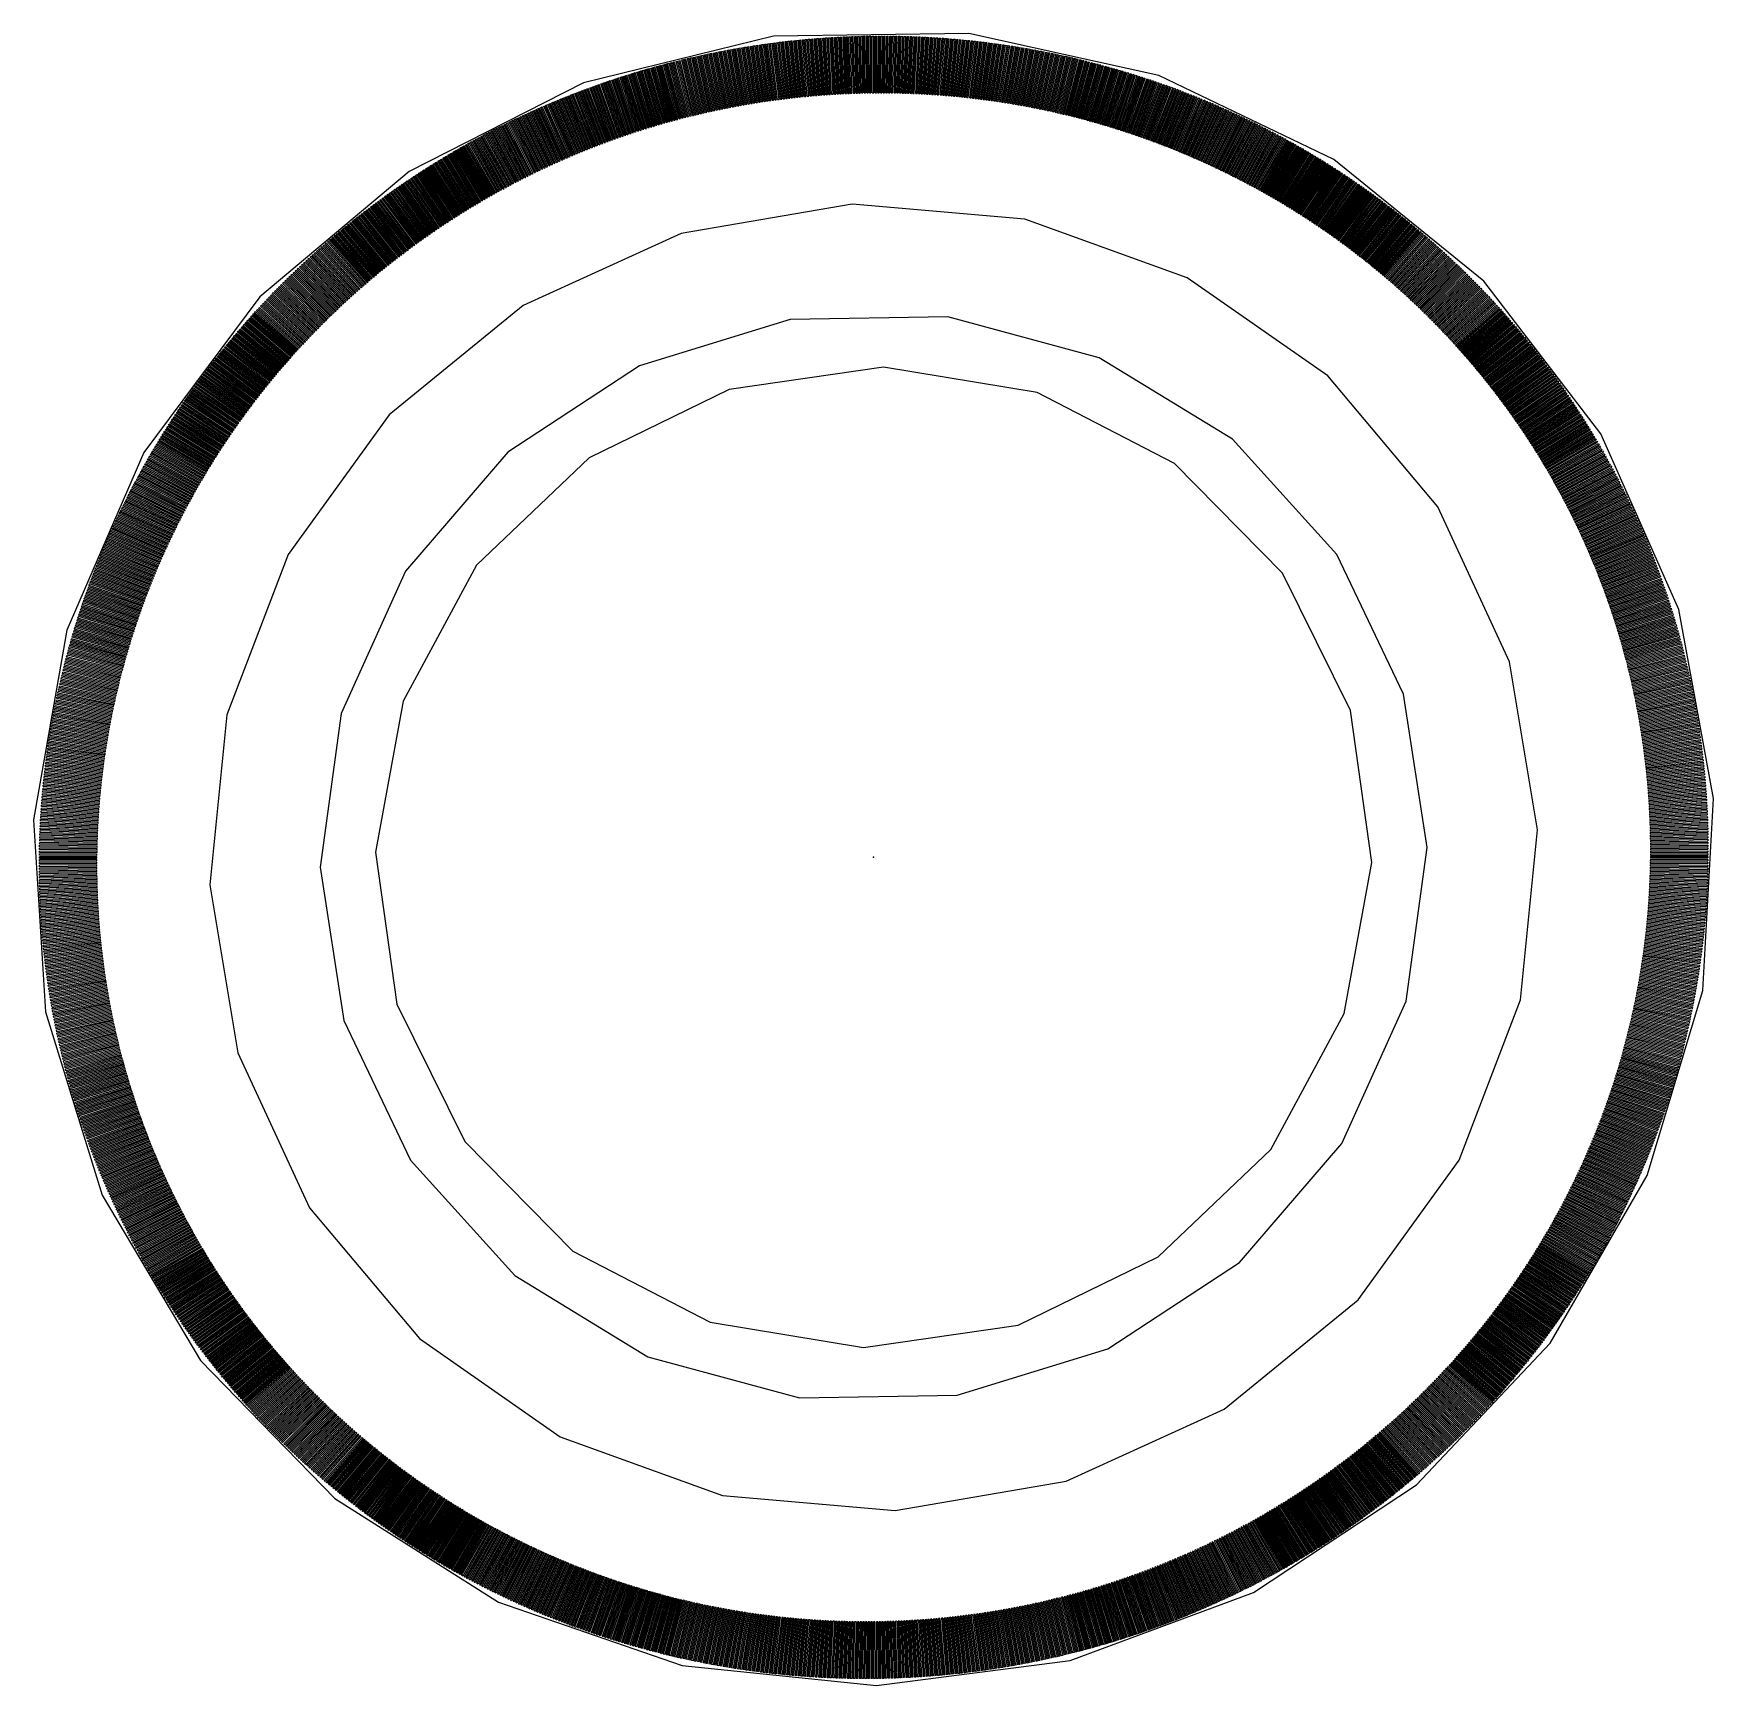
# Model space of a CAD drawing. Header units: millimetres. Extents: x -37.9 to 37.9, y -37.3 to 37.1.
import ezdxf

# ---------------------------------------------------------------- set-up
doc = ezdxf.new("R2010")
doc.units = ezdxf.units.MM
doc.header["$PDSIZE"] = -1

msp = doc.modelspace()

# ---------------------------------------------------------------- linework, layer by layer
at = {"color": 7, "linetype": 'Continuous'}
for p, q in [((-6.728, 36.374), (-6.663, 36.386)), ((-6.264, 33.864), (-6.728, 36.374)), ((-6.203, 33.876), (-6.663, 36.386)), ((-6.599, 36.398), (-6.534, 36.41)), ((-6.143, 33.887), (-6.599, 36.398)), ((-6.083, 33.898), (-6.534, 36.41)), ((-6.469, 36.422), (-6.404, 36.433)), ((-6.023, 33.909), (-6.469, 36.422)), ((-5.963, 33.92), (-6.404, 36.433)), ((-6.34, 36.445), (-6.275, 36.456)), ((-5.902, 33.93), (-6.34, 36.445)), ((-5.842, 33.941), (-6.275, 36.456)), ((-6.21, 36.468), (-6.145, 36.479)), ((-5.782, 33.952), (-6.21, 36.468)), ((-5.721, 33.962), (-6.145, 36.479)), ((-6.081, 36.49), (-6.016, 36.501)), ((-5.661, 33.972), (-6.081, 36.49)), ((-5.601, 33.983), (-6.016, 36.501)), ((-5.951, 36.512), (-5.886, 36.523)), ((-5.54, 33.993), (-5.951, 36.512)), ((-5.48, 34.003), (-5.886, 36.523)), ((-5.821, 36.534), (-5.756, 36.544)), ((-5.42, 34.013), (-5.821, 36.534)), ((-5.359, 34.023), (-5.756, 36.544)), ((-5.691, 36.555), (-5.626, 36.565)), ((-5.299, 34.032), (-5.691, 36.555)), ((-5.238, 34.042), (-5.626, 36.565)), ((-5.562, 36.575), (-5.497, 36.585)), ((-5.178, 34.052), (-5.562, 36.575)), ((-5.117, 34.061), (-5.497, 36.585)), ((-5.432, 36.595), (-5.367, 36.605)), ((-5.057, 34.07), (-5.432, 36.595)), ((-4.996, 34.08), (-5.367, 36.605)), ((-5.302, 36.615), (-5.237, 36.625)), ((-4.936, 34.089), (-5.302, 36.615)), ((-4.875, 34.098), (-5.237, 36.625)), ((-5.171, 36.634), (-5.106, 36.644)), ((-4.815, 34.107), (-5.171, 36.634)), ((-4.754, 34.115), (-5.106, 36.644)), ((-5.041, 36.653), (-4.976, 36.662)), ((-4.693, 34.124), (-5.041, 36.653)), ((-4.633, 34.133), (-4.976, 36.662)), ((-4.911, 36.671), (-4.846, 36.68)), ((-4.572, 34.141), (-4.911, 36.671)), ((-4.512, 34.15), (-4.846, 36.68)), ((-4.781, 36.689), (-4.716, 36.698)), ((-4.451, 34.158), (-4.781, 36.689)), ((-4.39, 34.166), (-4.716, 36.698)), ((-4.651, 36.707), (-4.585, 36.715)), ((-4.33, 34.174), (-4.651, 36.707)), ((-4.269, 34.182), (-4.585, 36.715)), ((-4.52, 36.724), (-4.455, 36.732)), ((-4.208, 34.19), (-4.52, 36.724)), ((-4.148, 34.198), (-4.455, 36.732)), ((-4.39, 36.74), (-4.324, 36.748)), ((-4.087, 34.205), (-4.39, 36.74)), ((-4.026, 34.213), (-4.324, 36.748)), ((-4.259, 36.756), (-4.194, 36.764)), ((-3.965, 34.22), (-4.259, 36.756)), ((-3.905, 34.228), (-4.194, 36.764)), ((-4.129, 36.772), (-4.063, 36.78)), ((-3.844, 34.235), (-4.129, 36.772)), ((-3.783, 34.242), (-4.063, 36.78)), ((-3.998, 36.787), (-3.933, 36.795)), ((-3.722, 34.249), (-3.998, 36.787)), ((-3.661, 34.256), (-3.933, 36.795)), ((-3.867, 36.802), (-3.802, 36.809)), ((-3.601, 34.263), (-3.867, 36.802)), ((-3.54, 34.27), (-3.802, 36.809)), ((-3.737, 36.816), (-3.671, 36.823)), ((-3.479, 34.276), (-3.737, 36.816)), ((-3.418, 34.283), (-3.671, 36.823)), ((-3.606, 36.83), (-3.541, 36.837)), ((-3.357, 34.289), (-3.606, 36.83)), ((-3.296, 34.295), (-3.541, 36.837)), ((-3.475, 36.844), (-3.41, 36.85)), ((-3.235, 34.302), (-3.475, 36.844)), ((-3.175, 34.308), (-3.41, 36.85)), ((-3.344, 36.857), (-3.279, 36.863)), ((-3.114, 34.314), (-3.344, 36.857)), ((-3.053, 34.32), (-3.279, 36.863)), ((-3.214, 36.869), (-3.148, 36.875)), ((-2.992, 34.325), (-3.214, 36.869)), ((-2.931, 34.331), (-3.148, 36.875)), ((-3.083, 36.881), (-3.017, 36.887)), ((-2.87, 34.337), (-3.083, 36.881)), ((-2.809, 34.342), (-3.017, 36.887)), ((-2.952, 36.893), (-2.886, 36.899)), ((-2.748, 34.347), (-2.952, 36.893)), ((-2.687, 34.353), (-2.886, 36.899)), ((-2.821, 36.904), (-2.755, 36.909)), ((-2.626, 34.358), (-2.821, 36.904)), ((-2.565, 34.363), (-2.755, 36.909)), ((-2.69, 36.915), (-2.624, 36.92)), ((-2.504, 34.368), (-2.69, 36.915)), ((-2.443, 34.373), (-2.624, 36.92)), ((-2.559, 36.925), (-2.493, 36.93)), ((-2.382, 34.377), (-2.559, 36.925)), ((-2.321, 34.382), (-2.493, 36.93)), ((-2.428, 36.935), (-2.362, 36.94)), ((-2.26, 34.386), (-2.428, 36.935)), ((-2.199, 34.391), (-2.362, 36.94)), ((-2.297, 36.944), (-2.231, 36.949)), ((-2.138, 34.395), (-2.297, 36.944)), ((-2.077, 34.399), (-2.231, 36.949)), ((-2.165, 36.953), (-2.1, 36.957)), ((-2.016, 34.404), (-2.165, 36.953)), ((-1.955, 34.408), (-2.1, 36.957)), ((-2.034, 36.962), (-1.969, 36.966)), ((-1.894, 34.411), (-2.034, 36.962)), ((-1.833, 34.415), (-1.969, 36.966)), ((-1.903, 36.97), (-1.837, 36.974)), ((-1.772, 34.419), (-1.903, 36.97)), ((-1.711, 34.422), (-1.837, 36.974)), ((-1.772, 36.977), (-1.706, 36.981)), ((-1.65, 34.426), (-1.772, 36.977)), ((-1.589, 34.429), (-1.706, 36.981)), ((-1.641, 36.984), (-1.575, 36.988)), ((-1.527, 34.433), (-1.641, 36.984)), ((-1.466, 34.436), (-1.575, 36.988)), ((-1.509, 36.991), (-1.444, 36.994)), ((-1.405, 34.439), (-1.509, 36.991)), ((-1.344, 34.442), (-1.444, 36.994)), ((-1.378, 36.997), (-1.313, 37)), ((-1.378, 36.997), (-1.313, 37)), ((-1.283, 34.445), (-1.378, 36.997)), ((-1.283, 34.445), (-1.378, 36.997)), ((-1.222, 34.447), (-1.313, 37)), ((-1.313, 37), (-1.222, 34.447)), ((-1.247, 37.003), (-1.181, 37.006)), ((-1.161, 34.45), (-1.247, 37.003)), ((-1.1, 34.452), (-1.181, 37.006)), ((-1.116, 37.008), (-1.05, 37.011)), ((-1.039, 34.455), (-1.116, 37.008)), ((-0.977, 34.457), (-1.05, 37.011)), ((-0.984, 37.013), (-0.919, 37.016)), ((-0.916, 34.459), (-0.984, 37.013)), ((-0.855, 34.462), (-0.919, 37.016)), ((-0.853, 37.018), (-0.787, 37.02)), ((-0.794, 34.464), (-0.853, 37.018)), ((-0.733, 34.465), (-0.787, 37.02)), ((-0.722, 37.022), (-0.656, 37.023)), ((-0.672, 34.467), (-0.722, 37.022)), ((-0.611, 34.469), (-0.656, 37.023)), ((-0.59, 37.025), (-0.525, 37.027)), ((-0.55, 34.471), (-0.59, 37.025)), ((-0.488, 34.472), (-0.525, 37.027)), ((-0.459, 37.028), (-0.393, 37.03)), ((-0.427, 34.473), (-0.459, 37.028)), ((-0.366, 34.475), (-0.393, 37.03)), ((-0.328, 37.031), (-0.262, 37.032)), ((-0.305, 34.476), (-0.328, 37.031)), ((-0.244, 34.477), (-0.262, 37.032)), ((-0.196, 37.033), (-0.131, 37.034)), ((-0.183, 34.478), (-0.196, 37.033)), ((-0.122, 34.479), (-0.131, 37.034)), ((-0.065, 37.035), (0.001, 37.035)), ((-0.06, 34.479), (-0.065, 37.035)), ((0.001, 34.48), (0.001, 37.035)), ((0.062, 34.481), (0.066, 37.036)), ((0.066, 37.036), (0.132, 37.036)), ((0.123, 34.481), (0.132, 37.036)), ((0.184, 34.481), (0.198, 37.037)), ((0.198, 37.037), (0.264, 37.037)), ((0.245, 34.482), (0.264, 37.037)), ((0.306, 34.482), (0.329, 37.037)), ((0.329, 37.037), (0.395, 37.037)), ((0.368, 34.482), (0.395, 37.037)), ((0.429, 34.482), (0.461, 37.037)), ((0.461, 37.037), (0.526, 37.037)), ((0.49, 34.481), (0.526, 37.037)), ((0.551, 34.481), (0.592, 37.037)), ((0.592, 37.037), (0.658, 37.036)), ((0.612, 34.481), (0.658, 37.036)), ((0.673, 34.48), (0.723, 37.036)), ((0.723, 37.036), (0.789, 37.035)), ((0.734, 34.48), (0.789, 37.035)), ((0.796, 34.479), (0.855, 37.034)), ((0.855, 37.034), (0.92, 37.033)), ((0.857, 34.478), (0.92, 37.033)), ((0.918, 34.477), (0.986, 37.032)), ((0.979, 34.476), (1.052, 37.031)), ((0.986, 37.032), (1.052, 37.031)), ((1.04, 34.475), (1.117, 37.03)), ((1.101, 34.474), (1.183, 37.028)), ((1.117, 37.03), (1.183, 37.028)), ((1.162, 34.472), (1.248, 37.027)), ((1.223, 34.471), (1.314, 37.025)), ((1.248, 37.027), (1.314, 37.025)), ((1.285, 34.469), (1.38, 37.024)), ((1.346, 34.468), (1.445, 37.022)), ((1.38, 37.024), (1.445, 37.022)), ((1.407, 34.466), (1.511, 37.02)), ((1.468, 34.464), (1.577, 37.018)), ((1.511, 37.02), (1.577, 37.018)), ((1.529, 34.462), (1.642, 37.016)), ((1.59, 34.46), (1.708, 37.014)), ((1.642, 37.016), (1.708, 37.014)), ((1.651, 34.458), (1.773, 37.011)), ((1.712, 34.455), (1.839, 37.009)), ((1.773, 37.011), (1.839, 37.009)), ((1.773, 34.453), (1.905, 37.006)), ((1.834, 34.45), (1.97, 37.004)), ((1.895, 34.448), (2.036, 37.001)), ((1.905, 37.006), (1.97, 37.004)), ((1.956, 34.445), (2.101, 36.998)), ((2.018, 34.442), (2.167, 36.995)), ((2.036, 37.001), (2.101, 36.998)), ((2.079, 34.439), (2.233, 36.992)), ((2.14, 34.436), (2.298, 36.988)), ((2.167, 36.995), (2.233, 36.992)), ((2.201, 34.433), (2.364, 36.985)), ((2.262, 34.43), (2.429, 36.982)), ((2.298, 36.988), (2.364, 36.985)), ((2.323, 34.427), (2.495, 36.978)), ((2.384, 34.423), (2.56, 36.974)), ((2.429, 36.982), (2.495, 36.978)), ((2.445, 34.42), (2.626, 36.97)), ((2.506, 34.416), (2.691, 36.966)), ((2.56, 36.974), (2.626, 36.97)), ((2.567, 34.412), (2.757, 36.962)), ((2.628, 34.408), (2.822, 36.958)), ((2.689, 34.404), (2.888, 36.954)), ((2.691, 36.966), (2.757, 36.962)), ((2.75, 34.4), (2.953, 36.95)), ((2.811, 34.396), (3.019, 36.945)), ((2.822, 36.958), (2.888, 36.954)), ((2.871, 34.392), (3.084, 36.94)), ((2.932, 34.387), (3.15, 36.936)), ((2.953, 36.95), (3.019, 36.945)), ((2.993, 34.383), (3.215, 36.931)), ((3.054, 34.378), (3.281, 36.926)), ((3.084, 36.94), (3.15, 36.936)), ((3.115, 34.373), (3.346, 36.921)), ((3.176, 34.369), (3.411, 36.916)), ((3.215, 36.931), (3.281, 36.926)), ((3.237, 34.364), (3.477, 36.91)), ((3.298, 34.359), (3.542, 36.905)), ((3.346, 36.921), (3.411, 36.916)), ((3.359, 34.354), (3.608, 36.9)), ((3.42, 34.348), (3.673, 36.894)), ((3.477, 36.91), (3.542, 36.905)), ((3.48, 34.343), (3.738, 36.888)), ((3.541, 34.338), (3.804, 36.882)), ((3.602, 34.332), (3.869, 36.876)), ((3.608, 36.9), (3.673, 36.894)), ((3.663, 34.326), (3.934, 36.87)), ((3.724, 34.321), (4, 36.864)), ((3.738, 36.888), (3.804, 36.882)), ((3.785, 34.315), (4.065, 36.858)), ((3.845, 34.309), (4.13, 36.851)), ((3.869, 36.876), (3.934, 36.87)), ((3.906, 34.303), (4.196, 36.845)), ((3.967, 34.297), (4.261, 36.838)), ((4, 36.864), (4.065, 36.858)), ((4.028, 34.29), (4.326, 36.831)), ((4.088, 34.284), (4.391, 36.825)), ((4.13, 36.851), (4.196, 36.845)), ((4.149, 34.277), (4.457, 36.818)), ((4.21, 34.271), (4.522, 36.811)), ((4.261, 36.838), (4.326, 36.831)), ((4.27, 34.264), (4.587, 36.803)), ((4.331, 34.257), (4.652, 36.796)), ((4.391, 36.825), (4.457, 36.818)), ((4.392, 34.25), (4.717, 36.789)), ((4.452, 34.243), (4.782, 36.781)), ((4.513, 34.236), (4.848, 36.773)), ((4.522, 36.811), (4.587, 36.803)), ((4.574, 34.229), (4.913, 36.766)), ((4.634, 34.222), (4.978, 36.758)), ((4.652, 36.796), (4.717, 36.789)), ((4.695, 34.214), (5.043, 36.75)), ((4.756, 34.207), (5.108, 36.742)), ((4.782, 36.781), (4.848, 36.773)), ((4.816, 34.199), (5.173, 36.734)), ((4.877, 34.191), (5.238, 36.725)), ((4.913, 36.766), (4.978, 36.758)), ((4.937, 34.183), (5.303, 36.717)), ((4.998, 34.176), (5.368, 36.708)), ((5.043, 36.75), (5.108, 36.742)), ((5.058, 34.167), (5.433, 36.7)), ((5.119, 34.159), (5.498, 36.691)), ((5.173, 36.734), (5.238, 36.725)), ((5.179, 34.151), (5.563, 36.682)), ((5.24, 34.143), (5.628, 36.673)), ((5.3, 34.134), (5.693, 36.664)), ((5.303, 36.717), (5.368, 36.708)), ((5.361, 34.126), (5.758, 36.655)), ((5.421, 34.117), (5.823, 36.645)), ((5.433, 36.7), (5.498, 36.691)), ((5.481, 34.108), (5.888, 36.636)), ((5.542, 34.099), (5.953, 36.626)), ((5.563, 36.682), (5.628, 36.673)), ((5.602, 34.09), (6.017, 36.617)), ((5.663, 34.081), (6.082, 36.607)), ((5.693, 36.664), (5.758, 36.655)), ((5.723, 34.072), (6.147, 36.597)), ((5.783, 34.063), (6.212, 36.587)), ((5.823, 36.645), (5.888, 36.636)), ((5.844, 34.053), (6.277, 36.577)), ((5.904, 34.044), (6.341, 36.567)), ((5.953, 36.626), (6.017, 36.617)), ((5.964, 34.034), (6.406, 36.556)), ((6.024, 34.024), (6.471, 36.546)), ((6.082, 36.607), (6.147, 36.597)), ((6.085, 34.015), (6.535, 36.536)), ((6.145, 34.005), (6.6, 36.525)), ((6.205, 33.995), (6.665, 36.514)), ((6.212, 36.587), (6.277, 36.577)), ((6.265, 33.985), (6.729, 36.503)), ((6.325, 33.974), (6.794, 36.492)), ((6.341, 36.567), (6.406, 36.556)), ((6.385, 33.964), (6.859, 36.481)), ((6.446, 33.954), (6.923, 36.47)), ((6.471, 36.546), (6.535, 36.536)), ((6.506, 33.943), (6.988, 36.459)), ((6.566, 33.932), (7.052, 36.447)), ((6.6, 36.525), (6.665, 36.514)), ((6.626, 33.922), (7.117, 36.436)), ((6.686, 33.911), (7.181, 36.424)), ((6.729, 36.503), (6.794, 36.492)), ((6.746, 33.9), (7.246, 36.412)), ((6.806, 33.889), (7.31, 36.4)), ((6.859, 36.481), (6.923, 36.47)), ((6.866, 33.878), (7.375, 36.388)), ((6.926, 33.866), (7.439, 36.376)), ((6.988, 36.459), (7.052, 36.447)), ((7.117, 36.436), (7.181, 36.424)), ((7.246, 36.412), (7.31, 36.4)), ((7.375, 36.388), (7.439, 36.376)), ((-9.929, 35.627), (-9.866, 35.645)), ((-9.244, 33.169), (-9.929, 35.627)), ((-9.185, 33.186), (-9.866, 35.645)), ((-9.802, 35.663), (-9.739, 35.68)), ((-9.126, 33.202), (-9.802, 35.663)), ((-9.067, 33.218), (-9.739, 35.68)), ((-9.676, 35.697), (-9.612, 35.714)), ((-9.008, 33.234), (-9.676, 35.697)), ((-8.949, 33.25), (-9.612, 35.714)), ((-9.549, 35.731), (-9.485, 35.748)), ((-8.89, 33.266), (-9.549, 35.731)), ((-8.831, 33.282), (-9.485, 35.748)), ((-9.421, 35.765), (-9.358, 35.782)), ((-8.771, 33.298), (-9.421, 35.765)), ((-8.712, 33.313), (-9.358, 35.782)), ((-9.294, 35.799), (-9.231, 35.815)), ((-8.653, 33.329), (-9.294, 35.799)), ((-8.594, 33.344), (-9.231, 35.815)), ((-9.167, 35.832), (-9.103, 35.848)), ((-8.534, 33.359), (-9.167, 35.832)), ((-8.475, 33.374), (-9.103, 35.848)), ((-9.039, 35.864), (-8.976, 35.88)), ((-8.416, 33.39), (-9.039, 35.864)), ((-8.356, 33.405), (-8.976, 35.88)), ((-8.912, 35.896), (-8.848, 35.912)), ((-8.297, 33.419), (-8.912, 35.896)), ((-8.238, 33.434), (-8.848, 35.912)), ((-8.784, 35.928), (-8.72, 35.943)), ((-8.178, 33.449), (-8.784, 35.928)), ((-8.119, 33.463), (-8.72, 35.943)), ((-8.656, 35.959), (-8.592, 35.974)), ((-8.059, 33.478), (-8.656, 35.959)), ((-8, 33.492), (-8.592, 35.974)), ((-8.528, 35.99), (-8.465, 36.005)), ((-7.94, 33.506), (-8.528, 35.99)), ((-7.88, 33.521), (-8.465, 36.005)), ((-8.4, 36.02), (-8.336, 36.035)), ((-7.821, 33.535), (-8.4, 36.02)), ((-7.761, 33.549), (-8.336, 36.035)), ((-8.272, 36.05), (-8.208, 36.065)), ((-7.702, 33.563), (-8.272, 36.05)), ((-7.642, 33.576), (-8.208, 36.065)), ((-8.144, 36.079), (-8.08, 36.094)), ((-7.582, 33.59), (-8.144, 36.079)), ((-7.523, 33.603), (-8.08, 36.094)), ((-8.016, 36.108), (-7.952, 36.123)), ((-7.463, 33.617), (-8.016, 36.108)), ((-7.403, 33.63), (-7.952, 36.123)), ((-7.888, 36.137), (-7.823, 36.151)), ((-7.343, 33.643), (-7.888, 36.137)), ((-7.283, 33.657), (-7.823, 36.151)), ((-7.759, 36.165), (-7.695, 36.179)), ((-7.224, 33.67), (-7.759, 36.165)), ((-7.164, 33.683), (-7.695, 36.179)), ((-7.63, 36.193), (-7.566, 36.206)), ((-7.104, 33.695), (-7.63, 36.193)), ((-7.044, 33.708), (-7.566, 36.206)), ((-7.502, 36.22), (-7.437, 36.233)), ((-6.984, 33.721), (-7.502, 36.22)), ((-6.924, 33.733), (-7.437, 36.233)), ((-7.373, 36.247), (-7.309, 36.26)), ((-6.864, 33.746), (-7.373, 36.247)), ((-6.804, 33.758), (-7.309, 36.26)), ((-7.244, 36.273), (-7.18, 36.286)), ((-6.744, 33.77), (-7.244, 36.273)), ((-6.684, 33.782), (-7.18, 36.286)), ((-7.115, 36.299), (-7.051, 36.312)), ((-6.624, 33.794), (-7.115, 36.299)), ((-6.564, 33.806), (-7.051, 36.312)), ((-6.986, 36.324), (-6.922, 36.337)), ((-6.504, 33.818), (-6.986, 36.324)), ((-6.444, 33.83), (-6.922, 36.337)), ((-6.857, 36.349), (-6.792, 36.362)), ((-6.384, 33.841), (-6.857, 36.349)), ((-6.324, 33.853), (-6.792, 36.362)), ((6.986, 33.855), (7.503, 36.364)), ((7.046, 33.843), (7.568, 36.352)), ((7.105, 33.832), (7.632, 36.339)), ((7.165, 33.82), (7.696, 36.327)), ((7.225, 33.808), (7.761, 36.314)), ((7.285, 33.797), (7.825, 36.301)), ((7.345, 33.785), (7.889, 36.288)), ((7.405, 33.772), (7.953, 36.275)), ((7.464, 33.76), (8.017, 36.262)), ((7.503, 36.364), (7.568, 36.352)), ((7.524, 33.748), (8.082, 36.249)), ((7.584, 33.736), (8.146, 36.236)), ((7.632, 36.339), (7.696, 36.327)), ((7.643, 33.723), (8.21, 36.222)), ((7.703, 33.71), (8.274, 36.209)), ((7.761, 36.314), (7.825, 36.301)), ((7.763, 33.698), (8.338, 36.195)), ((7.822, 33.685), (8.402, 36.181)), ((7.882, 33.672), (8.466, 36.167)), ((7.889, 36.288), (7.953, 36.275)), ((7.942, 33.659), (8.53, 36.154)), ((8.001, 33.646), (8.594, 36.139)), ((8.017, 36.262), (8.082, 36.249)), ((8.061, 33.633), (8.658, 36.125)), ((8.12, 33.619), (8.722, 36.111)), ((8.146, 36.236), (8.21, 36.222)), ((8.18, 33.606), (8.786, 36.096)), ((8.239, 33.592), (8.85, 36.082)), ((8.274, 36.209), (8.338, 36.195)), ((8.298, 33.579), (8.913, 36.067)), ((8.358, 33.565), (8.977, 36.053)), ((8.402, 36.181), (8.466, 36.167)), ((8.417, 33.551), (9.041, 36.038)), ((8.477, 33.537), (9.105, 36.023)), ((8.53, 36.154), (8.594, 36.139)), ((8.536, 33.523), (9.168, 36.008)), ((8.595, 33.509), (9.232, 35.992)), ((8.654, 33.495), (9.296, 35.977)), ((8.658, 36.125), (8.722, 36.111)), ((8.714, 33.48), (9.359, 35.962)), ((8.773, 33.466), (9.423, 35.946)), ((8.786, 36.096), (8.85, 36.082)), ((8.832, 33.451), (9.487, 35.931)), ((8.891, 33.437), (9.55, 35.915)), ((8.913, 36.067), (8.977, 36.053)), ((8.95, 33.422), (9.614, 35.899)), ((9.009, 33.407), (9.677, 35.883)), ((9.041, 36.038), (9.105, 36.023)), ((9.069, 33.392), (9.741, 35.867)), ((9.128, 33.377), (9.804, 35.851)), ((9.168, 36.008), (9.232, 35.992)), ((9.187, 33.362), (9.867, 35.835)), ((9.246, 33.347), (9.931, 35.818)), ((9.296, 35.977), (9.359, 35.962)), ((9.305, 33.331), (9.994, 35.802)), ((9.363, 33.316), (10.057, 35.785)), ((9.422, 33.3), (10.121, 35.768)), ((9.423, 35.946), (9.487, 35.931)), ((9.481, 33.285), (10.184, 35.751)), ((9.54, 33.269), (10.247, 35.735)), ((9.55, 35.915), (9.614, 35.899)), ((9.599, 33.253), (10.31, 35.717)), ((9.658, 33.237), (10.373, 35.7)), ((9.677, 35.883), (9.741, 35.867)), ((9.716, 33.221), (10.437, 35.683)), ((9.775, 33.205), (10.5, 35.666)), ((9.804, 35.851), (9.867, 35.835)), ((9.834, 33.189), (10.563, 35.648)), ((9.893, 33.172), (10.626, 35.631)), ((9.931, 35.818), (9.994, 35.802)), ((9.951, 33.156), (10.689, 35.613)), ((10.057, 35.785), (10.121, 35.768)), ((10.184, 35.751), (10.247, 35.735)), ((10.31, 35.717), (10.373, 35.7)), ((10.437, 35.683), (10.5, 35.666)), ((10.563, 35.648), (10.626, 35.631)), ((10.689, 35.613), (10.752, 35.595)), ((-12.437, 34.835), (-12.375, 34.856)), ((-11.521, 32.452), (-12.375, 34.856)), ((-12.313, 34.878), (-12.251, 34.9)), ((-11.463, 32.472), (-12.313, 34.878)), ((-11.406, 32.492), (-12.251, 34.9)), ((-12.189, 34.922), (-12.127, 34.943)), ((-11.348, 32.512), (-12.189, 34.922)), ((-11.29, 32.532), (-12.127, 34.943)), ((-12.064, 34.964), (-12.002, 34.986)), ((-11.232, 32.552), (-12.064, 34.964)), ((-11.174, 32.572), (-12.002, 34.986)), ((-11.94, 35.007), (-11.878, 35.028)), ((-11.116, 32.591), (-11.94, 35.007)), ((-11.058, 32.611), (-11.878, 35.028)), ((-11.815, 35.049), (-11.753, 35.07)), ((-11, 32.631), (-11.815, 35.049)), ((-10.942, 32.65), (-11.753, 35.07)), ((-11.691, 35.09), (-11.628, 35.111)), ((-10.884, 32.669), (-11.691, 35.09)), ((-10.826, 32.689), (-11.628, 35.111)), ((-11.566, 35.132), (-11.503, 35.152)), ((-10.768, 32.708), (-11.566, 35.132)), ((-10.709, 32.727), (-11.503, 35.152)), ((-11.441, 35.172), (-11.378, 35.193)), ((-10.651, 32.746), (-11.441, 35.172)), ((-10.593, 32.764), (-11.378, 35.193)), ((-11.315, 35.213), (-11.253, 35.233)), ((-10.535, 32.783), (-11.315, 35.213)), ((-10.476, 32.802), (-11.253, 35.233)), ((-11.19, 35.252), (-11.127, 35.272)), ((-10.418, 32.82), (-11.19, 35.252)), ((-10.359, 32.839), (-11.127, 35.272)), ((-11.064, 35.292), (-11.002, 35.311)), ((-10.301, 32.857), (-11.064, 35.292)), ((-10.243, 32.875), (-11.002, 35.311)), ((-10.939, 35.331), (-10.876, 35.35)), ((-10.184, 32.893), (-10.939, 35.331)), ((-10.126, 32.911), (-10.876, 35.35)), ((-10.813, 35.369), (-10.75, 35.389)), ((-10.067, 32.929), (-10.813, 35.369)), ((-10.008, 32.947), (-10.75, 35.389)), ((-10.687, 35.408), (-10.624, 35.427)), ((-9.95, 32.965), (-10.687, 35.408)), ((-9.891, 32.982), (-10.624, 35.427)), ((-10.561, 35.445), (-10.498, 35.464)), ((-9.833, 33), (-10.561, 35.445)), ((-9.774, 33.017), (-10.498, 35.464)), ((-10.435, 35.483), (-10.372, 35.501)), ((-9.715, 33.034), (-10.435, 35.483)), ((-9.656, 33.052), (-10.372, 35.501)), ((-10.309, 35.519), (-10.246, 35.538)), ((-9.598, 33.069), (-10.309, 35.519)), ((-9.539, 33.086), (-10.246, 35.538)), ((-10.182, 35.556), (-10.119, 35.574)), ((-9.48, 33.103), (-10.182, 35.556)), ((-9.421, 33.119), (-10.119, 35.574)), ((-10.056, 35.592), (-9.993, 35.61)), ((-9.362, 33.136), (-10.056, 35.592)), ((-9.303, 33.153), (-9.993, 35.61)), ((10.01, 33.139), (10.752, 35.595)), ((10.068, 33.122), (10.815, 35.577)), ((10.127, 33.106), (10.878, 35.559)), ((10.186, 33.089), (10.94, 35.541)), ((10.244, 33.072), (11.003, 35.523)), ((10.302, 33.055), (11.066, 35.504)), ((10.361, 33.038), (11.129, 35.486)), ((10.419, 33.02), (11.191, 35.467)), ((10.478, 33.003), (11.254, 35.449)), ((10.536, 32.985), (11.317, 35.43)), ((10.594, 32.968), (11.379, 35.411)), ((10.653, 32.95), (11.442, 35.392)), ((10.711, 32.932), (11.505, 35.373)), ((10.769, 32.914), (11.567, 35.354)), ((10.815, 35.577), (10.878, 35.559)), ((10.827, 32.896), (11.63, 35.334)), ((10.885, 32.878), (11.692, 35.315)), ((10.94, 35.541), (11.003, 35.523)), ((10.943, 32.86), (11.754, 35.295)), ((11.002, 32.842), (11.817, 35.276)), ((11.06, 32.824), (11.879, 35.256)), ((11.066, 35.504), (11.129, 35.486)), ((11.118, 32.805), (11.941, 35.236)), ((11.176, 32.786), (12.004, 35.216)), ((11.191, 35.467), (11.254, 35.449)), ((11.233, 32.768), (12.066, 35.196)), ((11.291, 32.749), (12.128, 35.176)), ((11.317, 35.43), (11.379, 35.411)), ((11.349, 32.73), (12.19, 35.156)), ((11.407, 32.711), (12.252, 35.135)), ((11.442, 35.392), (11.505, 35.373)), ((11.465, 32.692), (12.315, 35.115)), ((11.523, 32.673), (12.377, 35.094)), ((11.567, 35.354), (11.63, 35.334)), ((11.58, 32.654), (12.439, 35.073)), ((11.638, 32.634), (12.501, 35.053)), ((11.692, 35.315), (11.754, 35.295)), ((11.696, 32.615), (12.562, 35.032)), ((11.753, 32.595), (12.624, 35.011)), ((11.811, 32.575), (12.686, 34.99)), ((11.817, 35.276), (11.879, 35.256)), ((11.868, 32.556), (12.748, 34.968)), ((11.926, 32.536), (12.81, 34.947)), ((11.941, 35.236), (12.004, 35.216)), ((11.983, 32.516), (12.872, 34.926)), ((12.041, 32.496), (12.933, 34.904)), ((12.066, 35.196), (12.128, 35.176)), ((12.098, 32.475), (12.995, 34.882)), ((12.156, 32.455), (13.057, 34.86)), ((12.19, 35.156), (12.252, 35.135)), ((12.315, 35.115), (12.377, 35.094)), ((12.439, 35.073), (12.501, 35.053)), ((12.562, 35.032), (12.624, 35.011)), ((12.686, 34.99), (12.748, 34.968)), ((12.81, 34.947), (12.872, 34.926)), ((12.933, 34.904), (12.995, 34.882)), ((13.057, 34.86), (13.118, 34.839)), ((-14.4, 34.078), (-14.34, 34.103)), ((-13.35, 31.75), (-14.34, 34.103)), ((-14.279, 34.128), (-14.218, 34.153)), ((-13.294, 31.774), (-14.279, 34.128)), ((-13.237, 31.797), (-14.218, 34.153)), ((-14.157, 34.178), (-14.096, 34.203)), ((-13.18, 31.82), (-14.157, 34.178)), ((-13.124, 31.843), (-14.096, 34.203)), ((-14.035, 34.228), (-13.974, 34.253)), ((-13.067, 31.866), (-14.035, 34.228)), ((-13.01, 31.889), (-13.974, 34.253)), ((-13.913, 34.277), (-13.852, 34.302)), ((-12.953, 31.912), (-13.913, 34.277)), ((-12.897, 31.935), (-13.852, 34.302)), ((-13.791, 34.326), (-13.73, 34.35)), ((-12.84, 31.958), (-13.791, 34.326)), ((-12.783, 31.98), (-13.73, 34.35)), ((-13.669, 34.374), (-13.608, 34.398)), ((-12.726, 32.003), (-13.669, 34.374)), ((-12.669, 32.025), (-13.608, 34.398)), ((-13.547, 34.422), (-13.485, 34.446)), ((-12.612, 32.047), (-13.547, 34.422)), ((-12.555, 32.069), (-13.485, 34.446)), ((-13.424, 34.47), (-13.363, 34.493)), ((-12.498, 32.091), (-13.424, 34.47)), ((-12.441, 32.113), (-13.363, 34.493)), ((-13.301, 34.517), (-13.24, 34.54)), ((-12.383, 32.135), (-13.301, 34.517)), ((-12.326, 32.157), (-13.24, 34.54)), ((-13.178, 34.563), (-13.117, 34.587)), ((-12.269, 32.179), (-13.178, 34.563)), ((-12.212, 32.2), (-13.117, 34.587)), ((-13.055, 34.61), (-12.993, 34.633)), ((-12.154, 32.222), (-13.055, 34.61)), ((-12.097, 32.243), (-12.993, 34.633)), ((-12.932, 34.656), (-12.87, 34.678)), ((-12.039, 32.264), (-12.932, 34.656)), ((-11.982, 32.286), (-12.87, 34.678)), ((-12.808, 34.701), (-12.747, 34.723)), ((-11.925, 32.307), (-12.808, 34.701)), ((-11.867, 32.328), (-12.747, 34.723)), ((-12.685, 34.746), (-12.623, 34.768)), ((-11.81, 32.349), (-12.685, 34.746)), ((-11.752, 32.369), (-12.623, 34.768)), ((-12.561, 34.79), (-12.499, 34.813)), ((-11.694, 32.39), (-12.561, 34.79)), ((-11.637, 32.411), (-12.499, 34.813)), ((-11.579, 32.431), (-12.437, 34.835)), ((-4.936, 34.089), (-4.875, 34.098)), ((-4.815, 34.107), (-4.754, 34.115)), ((-4.693, 34.124), (-4.633, 34.133)), ((-4.572, 34.141), (-4.512, 34.15)), ((-4.451, 34.158), (-4.39, 34.166)), ((-4.33, 34.174), (-4.269, 34.182)), ((-4.208, 34.19), (-4.148, 34.198)), ((-4.087, 34.205), (-4.026, 34.213)), ((-3.965, 34.22), (-3.905, 34.228)), ((-3.844, 34.235), (-3.783, 34.242)), ((-3.722, 34.249), (-3.661, 34.256)), ((-3.601, 34.263), (-3.54, 34.27)), ((-3.479, 34.276), (-3.418, 34.283)), ((-3.357, 34.289), (-3.296, 34.295)), ((-3.235, 34.302), (-3.175, 34.308)), ((-3.114, 34.314), (-3.053, 34.32)), ((-2.992, 34.325), (-2.931, 34.331)), ((-2.87, 34.337), (-2.809, 34.342)), ((-2.748, 34.347), (-2.687, 34.353)), ((-2.626, 34.358), (-2.565, 34.363)), ((-2.504, 34.368), (-2.443, 34.373)), ((-2.382, 34.377), (-2.321, 34.382)), ((-2.26, 34.386), (-2.199, 34.391)), ((-2.138, 34.395), (-2.077, 34.399)), ((-2.016, 34.404), (-1.955, 34.408)), ((-1.894, 34.411), (-1.833, 34.415)), ((-1.772, 34.419), (-1.711, 34.422)), ((-1.65, 34.426), (-1.589, 34.429)), ((-1.527, 34.433), (-1.466, 34.436)), ((-1.405, 34.439), (-1.344, 34.442)), ((-1.283, 34.445), (-1.222, 34.447)), ((-1.222, 34.447), (-1.283, 34.445)), ((-1.161, 34.45), (-1.1, 34.452)), ((-1.039, 34.455), (-0.977, 34.457)), ((-0.916, 34.459), (-0.855, 34.462)), ((-0.794, 34.464), (-0.733, 34.465)), ((-0.672, 34.467), (-0.611, 34.469)), ((-0.55, 34.471), (-0.488, 34.472)), ((-0.427, 34.473), (-0.366, 34.475)), ((-0.305, 34.476), (-0.244, 34.477)), ((-0.183, 34.478), (-0.122, 34.479)), ((-0.06, 34.479), (0.001, 34.48)), ((0.062, 34.481), (0.123, 34.481)), ((0.184, 34.481), (0.245, 34.482)), ((0.306, 34.482), (0.368, 34.482)), ((0.429, 34.482), (0.49, 34.481)), ((0.551, 34.481), (0.612, 34.481)), ((0.673, 34.48), (0.734, 34.48)), ((0.796, 34.479), (0.857, 34.478)), ((0.918, 34.477), (0.979, 34.476)), ((1.04, 34.475), (1.101, 34.474)), ((1.162, 34.472), (1.223, 34.471)), ((1.285, 34.469), (1.346, 34.468)), ((1.407, 34.466), (1.468, 34.464)), ((1.529, 34.462), (1.59, 34.46)), ((1.651, 34.458), (1.712, 34.455)), ((1.773, 34.453), (1.834, 34.45)), ((1.895, 34.448), (1.956, 34.445)), ((2.018, 34.442), (2.079, 34.439)), ((2.14, 34.436), (2.201, 34.433)), ((2.262, 34.43), (2.323, 34.427)), ((2.384, 34.423), (2.445, 34.42)), ((2.506, 34.416), (2.567, 34.412)), ((2.628, 34.408), (2.689, 34.404)), ((2.75, 34.4), (2.811, 34.396)), ((2.871, 34.392), (2.932, 34.387)), ((2.993, 34.383), (3.054, 34.378)), ((3.115, 34.373), (3.176, 34.369)), ((3.237, 34.364), (3.298, 34.359)), ((3.359, 34.354), (3.42, 34.348)), ((3.48, 34.343), (3.541, 34.338)), ((3.602, 34.332), (3.663, 34.326)), ((3.724, 34.321), (3.785, 34.315)), ((3.845, 34.309), (3.906, 34.303)), ((3.967, 34.297), (4.028, 34.29)), ((4.088, 34.284), (4.149, 34.277)), ((4.21, 34.271), (4.27, 34.264)), ((4.331, 34.257), (4.392, 34.25)), ((4.452, 34.243), (4.513, 34.236)), ((4.574, 34.229), (4.634, 34.222)), ((4.695, 34.214), (4.756, 34.207)), ((4.816, 34.199), (4.877, 34.191)), ((4.937, 34.183), (4.998, 34.176)), ((5.058, 34.167), (5.119, 34.159)), ((5.179, 34.151), (5.24, 34.143)), ((5.3, 34.134), (5.361, 34.126)), ((5.421, 34.117), (5.481, 34.108)), ((5.542, 34.099), (5.602, 34.09)), ((12.213, 32.435), (13.118, 34.839)), ((12.27, 32.414), (13.18, 34.817)), ((12.328, 32.394), (13.241, 34.794)), ((12.385, 32.373), (13.303, 34.772)), ((12.442, 32.352), (13.364, 34.75)), ((12.499, 32.331), (13.425, 34.728)), ((12.556, 32.311), (13.487, 34.705)), ((12.613, 32.289), (13.548, 34.682)), ((12.67, 32.268), (13.609, 34.66)), ((12.727, 32.247), (13.671, 34.637)), ((12.784, 32.226), (13.732, 34.614)), ((12.841, 32.204), (13.793, 34.591)), ((12.898, 32.183), (13.854, 34.568)), ((12.955, 32.161), (13.915, 34.544)), ((13.012, 32.139), (13.976, 34.521)), ((13.068, 32.117), (14.037, 34.498)), ((13.125, 32.095), (14.098, 34.474)), ((13.18, 34.817), (13.241, 34.794)), ((13.182, 32.073), (14.159, 34.45)), ((13.238, 32.051), (14.22, 34.427)), ((13.295, 32.029), (14.28, 34.403)), ((13.303, 34.772), (13.364, 34.75)), ((13.352, 32.007), (14.341, 34.379)), ((13.408, 31.984), (14.402, 34.355)), ((13.425, 34.728), (13.487, 34.705)), ((13.465, 31.962), (14.462, 34.33)), ((13.521, 31.939), (14.523, 34.306)), ((13.548, 34.682), (13.609, 34.66)), ((13.577, 31.916), (14.584, 34.282)), ((13.634, 31.893), (14.644, 34.257)), ((13.671, 34.637), (13.732, 34.614)), ((13.69, 31.871), (14.705, 34.232)), ((13.746, 31.848), (14.765, 34.208)), ((13.793, 34.591), (13.854, 34.568)), ((13.803, 31.824), (14.825, 34.183)), ((13.859, 31.801), (14.886, 34.158)), ((13.915, 34.544), (13.976, 34.521)), ((13.915, 31.778), (14.946, 34.133)), ((13.971, 31.754), (15.006, 34.108)), ((14.037, 34.498), (14.098, 34.474)), ((14.159, 34.45), (14.22, 34.427)), ((14.28, 34.403), (14.341, 34.379)), ((14.402, 34.355), (14.462, 34.33)), ((14.523, 34.306), (14.584, 34.282)), ((14.644, 34.257), (14.705, 34.232)), ((14.765, 34.208), (14.825, 34.183)), ((14.886, 34.158), (14.946, 34.133)), ((15.006, 34.108), (15.067, 34.083)), ((-16.081, 33.329), (-16.022, 33.357)), ((-14.917, 31.055), (-16.022, 33.357)), ((-15.963, 33.385), (-15.903, 33.413)), ((-14.861, 31.081), (-15.963, 33.385)), ((-14.806, 31.107), (-15.903, 33.413)), ((-15.844, 33.441), (-15.784, 33.468)), ((-14.75, 31.133), (-15.844, 33.441)), ((-14.695, 31.159), (-15.784, 33.468)), ((-15.724, 33.496), (-15.665, 33.523)), ((-14.639, 31.185), (-15.724, 33.496)), ((-14.584, 31.21), (-15.665, 33.523)), ((-15.605, 33.551), (-15.545, 33.578)), ((-14.528, 31.236), (-15.605, 33.551)), ((-14.473, 31.261), (-15.545, 33.578)), ((-15.485, 33.605), (-15.425, 33.633)), ((-14.417, 31.287), (-15.485, 33.605)), ((-14.361, 31.312), (-15.425, 33.633)), ((-15.365, 33.66), (-15.305, 33.687)), ((-14.305, 31.337), (-15.365, 33.66)), ((-14.249, 31.362), (-15.305, 33.687)), ((-15.245, 33.713), (-15.185, 33.74)), ((-14.194, 31.387), (-15.245, 33.713)), ((-14.138, 31.412), (-15.185, 33.74)), ((-15.125, 33.767), (-15.065, 33.793)), ((-14.082, 31.437), (-15.125, 33.767)), ((-14.026, 31.462), (-15.065, 33.793)), ((-15.005, 33.82), (-14.945, 33.846)), ((-13.97, 31.486), (-15.005, 33.82)), ((-13.913, 31.511), (-14.945, 33.846)), ((-14.884, 33.872), (-14.824, 33.898)), ((-13.857, 31.535), (-14.884, 33.872)), ((-13.801, 31.559), (-14.824, 33.898)), ((-14.764, 33.924), (-14.703, 33.95)), ((-13.745, 31.583), (-14.764, 33.924)), ((-13.689, 31.608), (-14.703, 33.95)), ((-14.643, 33.976), (-14.582, 34.002)), ((-13.632, 31.632), (-14.643, 33.976)), ((-13.576, 31.656), (-14.582, 34.002)), ((-14.522, 34.027), (-14.461, 34.053)), ((-13.52, 31.679), (-14.522, 34.027)), ((-13.463, 31.703), (-14.461, 34.053)), ((-13.407, 31.727), (-14.4, 34.078)), ((-8.653, 33.329), (-8.594, 33.344)), ((-8.534, 33.359), (-8.475, 33.374)), ((-8.416, 33.39), (-8.356, 33.405)), ((-8.297, 33.419), (-8.238, 33.434)), ((-8.178, 33.449), (-8.119, 33.463)), ((-8.059, 33.478), (-8, 33.492)), ((-7.94, 33.506), (-7.88, 33.521)), ((-7.821, 33.535), (-7.761, 33.549)), ((-7.702, 33.563), (-7.642, 33.576)), ((-7.582, 33.59), (-7.523, 33.603)), ((-7.463, 33.617), (-7.403, 33.63)), ((-7.343, 33.643), (-7.283, 33.657)), ((-7.224, 33.67), (-7.164, 33.683)), ((-7.104, 33.695), (-7.044, 33.708)), ((-6.984, 33.721), (-6.924, 33.733)), ((-6.864, 33.746), (-6.804, 33.758)), ((-6.744, 33.77), (-6.684, 33.782)), ((-6.624, 33.794), (-6.564, 33.806)), ((-6.504, 33.818), (-6.444, 33.83)), ((-6.384, 33.841), (-6.324, 33.853)), ((-6.264, 33.864), (-6.203, 33.876)), ((-6.143, 33.887), (-6.083, 33.898)), ((-6.023, 33.909), (-5.963, 33.92)), ((-5.902, 33.93), (-5.842, 33.941)), ((-5.782, 33.952), (-5.721, 33.962)), ((-5.661, 33.972), (-5.601, 33.983)), ((-5.54, 33.993), (-5.48, 34.003)), ((-5.42, 34.013), (-5.359, 34.023)), ((-5.299, 34.032), (-5.238, 34.042)), ((-5.178, 34.052), (-5.117, 34.061)), ((-5.057, 34.07), (-4.996, 34.08)), ((5.663, 34.081), (5.723, 34.072)), ((5.783, 34.063), (5.844, 34.053)), ((5.904, 34.044), (5.964, 34.034)), ((6.024, 34.024), (6.085, 34.015)), ((6.145, 34.005), (6.205, 33.995)), ((6.265, 33.985), (6.325, 33.974)), ((6.385, 33.964), (6.446, 33.954)), ((6.506, 33.943), (6.566, 33.932)), ((6.626, 33.922), (6.686, 33.911)), ((6.746, 33.9), (6.806, 33.889)), ((6.866, 33.878), (6.926, 33.866)), ((6.986, 33.855), (7.046, 33.843)), ((7.105, 33.832), (7.165, 33.82)), ((7.225, 33.808), (7.285, 33.797)), ((7.345, 33.785), (7.405, 33.772)), ((7.464, 33.76), (7.524, 33.748)), ((7.584, 33.736), (7.643, 33.723)), ((7.703, 33.71), (7.763, 33.698)), ((7.822, 33.685), (7.882, 33.672)), ((7.942, 33.659), (8.001, 33.646)), ((8.061, 33.633), (8.12, 33.619)), ((8.18, 33.606), (8.239, 33.592)), ((8.298, 33.579), (8.358, 33.565)), ((8.417, 33.551), (8.477, 33.537)), ((8.536, 33.523), (8.595, 33.509)), ((8.654, 33.495), (8.714, 33.48)), ((8.773, 33.466), (8.832, 33.451)), ((8.891, 33.437), (8.95, 33.422)), ((9.009, 33.407), (9.069, 33.392)), ((9.128, 33.377), (9.187, 33.362)), ((9.246, 33.347), (9.305, 33.331)), ((14.027, 31.731), (15.067, 34.083)), ((14.083, 31.707), (15.127, 34.057)), ((14.139, 31.684), (15.187, 34.032)), ((14.195, 31.66), (15.247, 34.006)), ((14.251, 31.636), (15.307, 33.981)), ((14.307, 31.612), (15.367, 33.955)), ((14.362, 31.588), (15.427, 33.929)), ((14.418, 31.564), (15.487, 33.903)), ((14.474, 31.539), (15.547, 33.877)), ((14.53, 31.515), (15.606, 33.851)), ((14.585, 31.491), (15.666, 33.824)), ((14.641, 31.466), (15.726, 33.798)), ((14.696, 31.441), (15.785, 33.771)), ((14.752, 31.417), (15.845, 33.745)), ((14.807, 31.392), (15.905, 33.718)), ((14.863, 31.367), (15.964, 33.691)), ((14.918, 31.342), (16.024, 33.665)), ((14.973, 31.317), (16.083, 33.638)), ((15.029, 31.291), (16.142, 33.61)), ((15.084, 31.266), (16.202, 33.583)), ((15.127, 34.057), (15.187, 34.032)), ((15.139, 31.241), (16.261, 33.556)), ((15.194, 31.215), (16.32, 33.528)), ((15.247, 34.006), (15.307, 33.981)), ((15.249, 31.189), (16.379, 33.501)), ((15.304, 31.164), (16.438, 33.473)), ((15.359, 31.138), (16.497, 33.446)), ((15.367, 33.955), (15.427, 33.929)), ((15.414, 31.112), (16.556, 33.418)), ((15.469, 31.086), (16.615, 33.39)), ((15.487, 33.903), (15.547, 33.877)), ((15.524, 31.06), (16.674, 33.362)), ((15.606, 33.851), (15.666, 33.824)), ((15.726, 33.798), (15.785, 33.771)), ((15.845, 33.745), (15.905, 33.718)), ((15.964, 33.691), (16.024, 33.665)), ((16.083, 33.638), (16.142, 33.61)), ((16.202, 33.583), (16.261, 33.556)), ((16.32, 33.528), (16.379, 33.501)), ((16.438, 33.473), (16.497, 33.446)), ((16.556, 33.418), (16.615, 33.39)), ((16.674, 33.362), (16.733, 33.334)), ((-17.608, 32.561), (-17.55, 32.592)), ((-16.339, 30.343), (-17.55, 32.592)), ((-17.492, 32.623), (-17.434, 32.653)), ((-16.285, 30.372), (-17.492, 32.623)), ((-16.231, 30.4), (-17.434, 32.653)), ((-17.376, 32.684), (-17.317, 32.714)), ((-16.177, 30.429), (-17.376, 32.684)), ((-16.123, 30.457), (-17.317, 32.714)), ((-17.259, 32.745), (-17.201, 32.775)), ((-16.068, 30.485), (-17.259, 32.745)), ((-16.014, 30.513), (-17.201, 32.775)), ((-17.142, 32.805), (-17.084, 32.835)), ((-15.959, 30.541), (-17.142, 32.805)), ((-15.905, 30.569), (-17.084, 32.835)), ((-17.025, 32.865), (-16.967, 32.894)), ((-15.85, 30.597), (-17.025, 32.865)), ((-15.796, 30.625), (-16.967, 32.894)), ((-16.908, 32.924), (-16.849, 32.954)), ((-15.741, 30.652), (-16.908, 32.924)), ((-15.687, 30.68), (-16.849, 32.954)), ((-16.79, 32.983), (-16.732, 33.012)), ((-15.632, 30.707), (-16.79, 32.983)), ((-15.577, 30.735), (-16.732, 33.012)), ((-16.673, 33.042), (-16.614, 33.071)), ((-15.522, 30.762), (-16.673, 33.042)), ((-15.468, 30.789), (-16.614, 33.071)), ((-16.555, 33.1), (-16.496, 33.129)), ((-15.413, 30.816), (-16.555, 33.1)), ((-15.358, 30.843), (-16.496, 33.129)), ((-16.437, 33.158), (-16.378, 33.186)), ((-15.303, 30.87), (-16.437, 33.158)), ((-15.248, 30.897), (-16.378, 33.186)), ((-16.319, 33.215), (-16.259, 33.244)), ((-15.193, 30.923), (-16.319, 33.215)), ((-15.138, 30.95), (-16.259, 33.244)), ((-16.2, 33.272), (-16.141, 33.3)), ((-15.082, 30.976), (-16.2, 33.272)), ((-15.027, 31.003), (-16.141, 33.3)), ((-14.972, 31.029), (-16.081, 33.329)), ((-11.116, 32.591), (-11.058, 32.611)), ((-11, 32.631), (-10.942, 32.65)), ((-10.884, 32.669), (-10.826, 32.689)), ((-10.768, 32.708), (-10.709, 32.727)), ((-10.651, 32.746), (-10.593, 32.764)), ((-10.535, 32.783), (-10.476, 32.802)), ((-10.418, 32.82), (-10.359, 32.839)), ((-10.301, 32.857), (-10.243, 32.875)), ((-10.184, 32.893), (-10.126, 32.911)), ((-10.067, 32.929), (-10.008, 32.947)), ((-9.95, 32.965), (-9.891, 32.982)), ((-9.833, 33), (-9.774, 33.017)), ((-9.715, 33.034), (-9.656, 33.052)), ((-9.598, 33.069), (-9.539, 33.086)), ((-9.48, 33.103), (-9.421, 33.119)), ((-9.362, 33.136), (-9.303, 33.153)), ((-9.244, 33.169), (-9.185, 33.186)), ((-9.126, 33.202), (-9.067, 33.218)), ((-9.008, 33.234), (-8.949, 33.25)), ((-8.89, 33.266), (-8.831, 33.282)), ((-8.771, 33.298), (-8.712, 33.313)), ((9.363, 33.316), (9.422, 33.3)), ((9.481, 33.285), (9.54, 33.269)), ((9.599, 33.253), (9.658, 33.237)), ((9.716, 33.221), (9.775, 33.205)), ((9.834, 33.189), (9.893, 33.172)), ((9.951, 33.156), (10.01, 33.139)), ((10.068, 33.122), (10.127, 33.106)), ((10.186, 33.089), (10.244, 33.072)), ((10.302, 33.055), (10.361, 33.038)), ((10.419, 33.02), (10.478, 33.003)), ((10.536, 32.985), (10.594, 32.968)), ((10.653, 32.95), (10.711, 32.932)), ((10.769, 32.914), (10.827, 32.896)), ((10.885, 32.878), (10.943, 32.86)), ((11.002, 32.842), (11.06, 32.824)), ((11.118, 32.805), (11.176, 32.786)), ((11.233, 32.768), (11.291, 32.749)), ((11.349, 32.73), (11.407, 32.711)), ((11.465, 32.692), (11.523, 32.673)), ((11.58, 32.654), (11.638, 32.634)), ((11.696, 32.615), (11.753, 32.595)), ((15.579, 31.034), (16.733, 33.334)), ((15.633, 31.008), (16.792, 33.306)), ((15.688, 30.981), (16.851, 33.277)), ((15.743, 30.955), (16.909, 33.249)), ((15.797, 30.928), (16.968, 33.22)), ((15.852, 30.901), (17.027, 33.192)), ((15.906, 30.875), (17.085, 33.163)), ((15.961, 30.848), (17.144, 33.134)), ((16.015, 30.821), (17.202, 33.105)), ((16.07, 30.794), (17.26, 33.076)), ((16.124, 30.767), (17.319, 33.047)), ((16.178, 30.74), (17.377, 33.018)), ((16.232, 30.712), (17.435, 32.988)), ((16.287, 30.685), (17.494, 32.959)), ((16.341, 30.657), (17.552, 32.929)), ((16.395, 30.63), (17.61, 32.9)), ((16.449, 30.602), (17.668, 32.87)), ((16.503, 30.574), (17.726, 32.84)), ((16.557, 30.546), (17.784, 32.81)), ((16.61, 30.518), (17.841, 32.78)), ((16.664, 30.49), (17.899, 32.75)), ((16.718, 30.462), (17.957, 32.72)), ((16.772, 30.434), (18.015, 32.689)), ((16.792, 33.306), (16.851, 33.277)), ((16.825, 30.406), (18.072, 32.659)), ((16.879, 30.377), (18.13, 32.628)), ((16.909, 33.249), (16.968, 33.22)), ((16.933, 30.349), (18.187, 32.598)), ((17.027, 33.192), (17.085, 33.163)), ((17.144, 33.134), (17.202, 33.105)), ((17.26, 33.076), (17.319, 33.047)), ((17.377, 33.018), (17.435, 32.988)), ((17.494, 32.959), (17.552, 32.929)), ((17.61, 32.9), (17.668, 32.87)), ((17.726, 32.84), (17.784, 32.81)), ((17.841, 32.78), (17.899, 32.75)), ((17.957, 32.72), (18.015, 32.689)), ((18.072, 32.659), (18.13, 32.628)), ((18.187, 32.598), (18.245, 32.567)), ((-18.986, 31.794), (-18.929, 31.827)), ((-17.623, 29.631), (-18.929, 31.827)), ((-18.872, 31.86), (-18.815, 31.893)), ((-17.57, 29.662), (-18.872, 31.86)), ((-17.517, 29.692), (-18.815, 31.893)), ((-18.758, 31.926), (-18.701, 31.958)), ((-17.464, 29.723), (-18.758, 31.926)), ((-17.411, 29.753), (-18.701, 31.958)), ((-18.644, 31.991), (-18.587, 32.024)), ((-17.358, 29.784), (-18.644, 31.991)), ((-17.305, 29.814), (-18.587, 32.024)), ((-18.53, 32.056), (-18.473, 32.088)), ((-17.252, 29.844), (-18.53, 32.056)), ((-17.198, 29.874), (-18.473, 32.088)), ((-18.416, 32.121), (-18.358, 32.153)), ((-17.145, 29.904), (-18.416, 32.121)), ((-17.092, 29.934), (-18.358, 32.153)), ((-18.301, 32.185), (-18.244, 32.217)), ((-17.038, 29.964), (-18.301, 32.185)), ((-16.985, 29.994), (-18.244, 32.217)), ((-18.186, 32.249), (-18.128, 32.28)), ((-16.931, 30.023), (-18.186, 32.249)), ((-16.878, 30.053), (-18.128, 32.28)), ((-18.071, 32.312), (-18.013, 32.343)), ((-16.824, 30.082), (-18.071, 32.312)), ((-16.77, 30.112), (-18.013, 32.343)), ((-17.956, 32.375), (-17.898, 32.406)), ((-16.717, 30.141), (-17.956, 32.375)), ((-16.663, 30.17), (-17.898, 32.406)), ((-17.84, 32.437), (-17.782, 32.469)), ((-16.609, 30.199), (-17.84, 32.437)), ((-16.555, 30.228), (-17.782, 32.469)), ((-17.724, 32.5), (-17.666, 32.531)), ((-16.501, 30.257), (-17.724, 32.5)), ((-16.447, 30.286), (-17.666, 32.531)), ((-16.393, 30.315), (-17.608, 32.561)), ((-13.18, 31.82), (-13.124, 31.843)), ((-13.067, 31.866), (-13.01, 31.889)), ((-12.953, 31.912), (-12.897, 31.935)), ((-12.84, 31.958), (-12.783, 31.98)), ((-12.726, 32.003), (-12.669, 32.025)), ((-12.612, 32.047), (-12.555, 32.069)), ((-12.498, 32.091), (-12.441, 32.113)), ((-12.383, 32.135), (-12.326, 32.157)), ((-12.269, 32.179), (-12.212, 32.2)), ((-12.154, 32.222), (-12.097, 32.243)), ((-12.039, 32.264), (-11.982, 32.286)), ((-11.925, 32.307), (-11.867, 32.328)), ((-11.81, 32.349), (-11.752, 32.369)), ((-11.694, 32.39), (-11.637, 32.411)), ((-11.579, 32.431), (-11.521, 32.452)), ((-11.463, 32.472), (-11.406, 32.492)), ((-11.348, 32.512), (-11.29, 32.532)), ((-11.232, 32.552), (-11.174, 32.572)), ((11.811, 32.575), (11.868, 32.556)), ((11.926, 32.536), (11.983, 32.516)), ((12.041, 32.496), (12.098, 32.475)), ((12.156, 32.455), (12.213, 32.435)), ((12.27, 32.414), (12.328, 32.394)), ((12.385, 32.373), (12.442, 32.352)), ((12.499, 32.331), (12.556, 32.311)), ((12.613, 32.289), (12.67, 32.268)), ((12.727, 32.247), (12.784, 32.226)), ((12.841, 32.204), (12.898, 32.183)), ((12.955, 32.161), (13.012, 32.139)), ((13.068, 32.117), (13.125, 32.095)), ((13.182, 32.073), (13.238, 32.051)), ((13.295, 32.029), (13.352, 32.007)), ((13.408, 31.984), (13.465, 31.962)), ((13.521, 31.939), (13.577, 31.916)), ((13.634, 31.893), (13.69, 31.871)), ((13.746, 31.848), (13.803, 31.824)), ((16.986, 30.32), (18.245, 32.567)), ((17.04, 30.291), (18.302, 32.536)), ((17.093, 30.263), (18.36, 32.505)), ((17.146, 30.234), (18.417, 32.474)), ((17.2, 30.205), (18.474, 32.443)), ((17.253, 30.176), (18.531, 32.412)), ((17.306, 30.146), (18.589, 32.381)), ((17.359, 30.117), (18.646, 32.349)), ((17.412, 30.088), (18.703, 32.318)), ((17.465, 30.058), (18.76, 32.286)), ((17.518, 30.029), (18.817, 32.254)), ((17.571, 29.999), (18.873, 32.222)), ((17.624, 29.97), (18.93, 32.191)), ((17.677, 29.94), (18.987, 32.159)), ((17.73, 29.91), (19.044, 32.126)), ((17.782, 29.88), (19.1, 32.094)), ((17.835, 29.85), (19.157, 32.062)), ((17.888, 29.82), (19.213, 32.029)), ((17.94, 29.789), (19.27, 31.997)), ((17.993, 29.759), (19.326, 31.964)), ((18.045, 29.728), (19.382, 31.932)), ((18.097, 29.698), (19.439, 31.899)), ((18.15, 29.667), (19.495, 31.866)), ((18.202, 29.637), (19.551, 31.833)), ((18.302, 32.536), (18.36, 32.505)), ((18.417, 32.474), (18.474, 32.443)), ((18.531, 32.412), (18.589, 32.381)), ((18.646, 32.349), (18.703, 32.318)), ((18.76, 32.286), (18.817, 32.254)), ((18.873, 32.222), (18.93, 32.191)), ((18.987, 32.159), (19.044, 32.126)), ((19.1, 32.094), (19.157, 32.062)), ((19.213, 32.029), (19.27, 31.997)), ((19.326, 31.964), (19.382, 31.932)), ((19.439, 31.899), (19.495, 31.866)), ((19.551, 31.833), (19.607, 31.8)), ((-20.219, 31.041), (-20.163, 31.076)), ((-18.772, 28.932), (-20.163, 31.076)), ((-20.108, 31.111), (-20.052, 31.147)), ((-18.721, 28.965), (-20.108, 31.111)), ((-18.669, 28.997), (-20.052, 31.147)), ((-19.997, 31.181), (-19.941, 31.216)), ((-18.617, 29.03), (-19.997, 31.181)), ((-18.565, 29.062), (-19.941, 31.216)), ((-19.885, 31.251), (-19.83, 31.286)), ((-18.513, 29.095), (-19.885, 31.251)), ((-18.461, 29.127), (-19.83, 31.286)), ((-19.774, 31.32), (-19.718, 31.355)), ((-18.409, 29.159), (-19.774, 31.32)), ((-18.357, 29.191), (-19.718, 31.355)), ((-19.662, 31.389), (-19.606, 31.423)), ((-18.305, 29.223), (-19.662, 31.389)), ((-18.253, 29.255), (-19.606, 31.423)), ((-19.55, 31.457), (-19.494, 31.492)), ((-18.201, 29.287), (-19.55, 31.457)), ((-18.149, 29.319), (-19.494, 31.492)), ((-19.437, 31.526), (-19.381, 31.559)), ((-18.096, 29.35), (-19.437, 31.526)), ((-18.044, 29.382), (-19.381, 31.559)), ((-19.325, 31.593), (-19.268, 31.627)), ((-17.991, 29.413), (-19.325, 31.593)), ((-17.939, 29.445), (-19.268, 31.627)), ((-19.212, 31.66), (-19.155, 31.694)), ((-17.886, 29.476), (-19.212, 31.66)), ((-17.834, 29.507), (-19.155, 31.694)), ((-19.099, 31.727), (-19.042, 31.761)), ((-17.781, 29.538), (-19.099, 31.727)), ((-17.728, 29.569), (-19.042, 31.761)), ((-17.676, 29.6), (-18.986, 31.794)), ((-14.861, 31.081), (-14.806, 31.107)), ((-14.75, 31.133), (-14.695, 31.159)), ((-14.639, 31.185), (-14.584, 31.21)), ((-14.528, 31.236), (-14.473, 31.261)), ((-14.417, 31.287), (-14.361, 31.312)), ((-14.305, 31.337), (-14.249, 31.362)), ((-14.194, 31.387), (-14.138, 31.412)), ((-14.082, 31.437), (-14.026, 31.462)), ((-13.97, 31.486), (-13.913, 31.511)), ((-13.857, 31.535), (-13.801, 31.559)), ((-13.745, 31.583), (-13.689, 31.608)), ((-13.632, 31.632), (-13.576, 31.656)), ((-13.52, 31.679), (-13.463, 31.703)), ((-13.407, 31.727), (-13.35, 31.75)), ((-13.294, 31.774), (-13.237, 31.797)), ((13.859, 31.801), (13.915, 31.778)), ((13.971, 31.754), (14.027, 31.731)), ((14.083, 31.707), (14.139, 31.684)), ((14.195, 31.66), (14.251, 31.636)), ((14.307, 31.612), (14.362, 31.588)), ((14.418, 31.564), (14.474, 31.539)), ((14.53, 31.515), (14.585, 31.491)), ((14.641, 31.466), (14.696, 31.441)), ((14.752, 31.417), (14.807, 31.392)), ((14.863, 31.367), (14.918, 31.342)), ((14.973, 31.317), (15.029, 31.291)), ((15.084, 31.266), (15.139, 31.241)), ((15.194, 31.215), (15.249, 31.189)), ((15.304, 31.164), (15.359, 31.138)), ((15.414, 31.112), (15.469, 31.086)), ((18.254, 29.606), (19.607, 31.8)), ((18.306, 29.575), (19.663, 31.767)), ((18.359, 29.544), (19.719, 31.733)), ((18.411, 29.513), (19.775, 31.7)), ((18.463, 29.482), (19.831, 31.667)), ((18.515, 29.45), (19.887, 31.633)), ((18.566, 29.419), (19.942, 31.599)), ((18.618, 29.388), (19.998, 31.566)), ((18.67, 29.356), (20.054, 31.532)), ((18.722, 29.324), (20.109, 31.498)), ((18.773, 29.293), (20.165, 31.464)), ((18.825, 29.261), (20.22, 31.43)), ((18.877, 29.229), (20.276, 31.395)), ((18.928, 29.197), (20.331, 31.361)), ((18.979, 29.165), (20.386, 31.327)), ((19.031, 29.133), (20.441, 31.292)), ((19.082, 29.101), (20.496, 31.257)), ((19.133, 29.068), (20.551, 31.223)), ((19.185, 29.036), (20.606, 31.188)), ((19.236, 29.003), (20.661, 31.153)), ((19.287, 28.971), (20.716, 31.118)), ((19.338, 28.938), (20.771, 31.083)), ((19.663, 31.767), (19.719, 31.733)), ((19.775, 31.7), (19.831, 31.667)), ((19.887, 31.633), (19.942, 31.599)), ((19.998, 31.566), (20.054, 31.532)), ((20.109, 31.498), (20.165, 31.464)), ((20.22, 31.43), (20.276, 31.395)), ((20.331, 31.361), (20.386, 31.327)), ((20.441, 31.292), (20.496, 31.257)), ((20.551, 31.223), (20.606, 31.188)), ((20.661, 31.153), (20.716, 31.118)), ((20.771, 31.083), (20.826, 31.048)), ((-21.314, 30.317), (-21.26, 30.354)), ((-19.844, 28.225), (-21.314, 30.317)), ((-19.793, 28.26), (-21.26, 30.354)), ((-21.206, 30.391), (-21.151, 30.428)), ((-19.743, 28.294), (-21.206, 30.391)), ((-19.692, 28.329), (-21.151, 30.428)), ((-21.097, 30.465), (-21.043, 30.502)), ((-19.641, 28.363), (-21.097, 30.465)), ((-19.591, 28.397), (-21.043, 30.502)), ((-20.988, 30.538), (-20.934, 30.575)), ((-19.54, 28.431), (-20.988, 30.538)), ((-19.489, 28.465), (-20.934, 30.575)), ((-20.879, 30.611), (-20.824, 30.648)), ((-19.438, 28.499), (-20.879, 30.611)), ((-19.388, 28.533), (-20.824, 30.648)), ((-20.77, 30.684), (-20.715, 30.72)), ((-19.337, 28.567), (-20.77, 30.684)), ((-19.286, 28.6), (-20.715, 30.72)), ((-20.66, 30.756), (-20.605, 30.792)), ((-19.235, 28.634), (-20.66, 30.756)), ((-19.183, 28.667), (-20.605, 30.792)), ((-20.55, 30.828), (-20.495, 30.864)), ((-19.132, 28.701), (-20.55, 30.828)), ((-19.081, 28.734), (-20.495, 30.864)), ((-20.44, 30.899), (-20.385, 30.935)), ((-19.03, 28.767), (-20.44, 30.899)), ((-18.978, 28.801), (-20.385, 30.935)), ((-20.329, 30.97), (-20.274, 31.006)), ((-18.927, 28.834), (-20.329, 30.97)), ((-18.875, 28.867), (-20.274, 31.006)), ((-18.824, 28.899), (-20.219, 31.041)), ((-16.393, 30.315), (-16.339, 30.343)), ((-16.285, 30.372), (-16.231, 30.4)), ((-16.177, 30.429), (-16.123, 30.457)), ((-16.068, 30.485), (-16.014, 30.513)), ((-15.959, 30.541), (-15.905, 30.569)), ((-15.85, 30.597), (-15.796, 30.625)), ((-15.741, 30.652), (-15.687, 30.68)), ((-15.632, 30.707), (-15.577, 30.735)), ((-15.522, 30.762), (-15.468, 30.789)), ((-15.413, 30.816), (-15.358, 30.843)), ((-15.303, 30.87), (-15.248, 30.897)), ((-15.193, 30.923), (-15.138, 30.95)), ((-15.082, 30.976), (-15.027, 31.003)), ((-14.972, 31.029), (-14.917, 31.055)), ((15.524, 31.06), (15.579, 31.034)), ((15.633, 31.008), (15.688, 30.981)), ((15.743, 30.955), (15.797, 30.928)), ((15.852, 30.901), (15.906, 30.875)), ((15.961, 30.848), (16.015, 30.821)), ((16.07, 30.794), (16.124, 30.767)), ((16.178, 30.74), (16.232, 30.712)), ((16.287, 30.685), (16.341, 30.657)), ((16.395, 30.63), (16.449, 30.602)), ((16.503, 30.574), (16.557, 30.546)), ((16.61, 30.518), (16.664, 30.49)), ((16.718, 30.462), (16.772, 30.434)), ((16.825, 30.406), (16.879, 30.377)), ((16.933, 30.349), (16.986, 30.32)), ((19.389, 28.905), (20.826, 31.048)), ((19.44, 28.873), (20.88, 31.012)), ((19.491, 28.84), (20.935, 30.977)), ((19.541, 28.807), (20.99, 30.941)), ((19.592, 28.773), (21.044, 30.906)), ((19.643, 28.74), (21.098, 30.87)), ((19.693, 28.707), (21.153, 30.834)), ((19.744, 28.674), (21.207, 30.799)), ((19.794, 28.64), (21.261, 30.763)), ((19.845, 28.607), (21.315, 30.727)), ((19.895, 28.573), (21.37, 30.69)), ((19.945, 28.539), (21.424, 30.654)), ((19.996, 28.505), (21.478, 30.618)), ((20.046, 28.471), (21.531, 30.581)), ((20.096, 28.437), (21.585, 30.545)), ((20.146, 28.403), (21.639, 30.508)), ((20.196, 28.369), (21.693, 30.472)), ((20.246, 28.335), (21.746, 30.435)), ((20.296, 28.301), (21.8, 30.398)), ((20.346, 28.266), (21.853, 30.361)), ((20.395, 28.232), (21.907, 30.324)), ((20.88, 31.012), (20.935, 30.977)), ((20.99, 30.941), (21.044, 30.906)), ((21.098, 30.87), (21.153, 30.834)), ((21.207, 30.799), (21.261, 30.763)), ((21.315, 30.727), (21.37, 30.69)), ((21.424, 30.654), (21.478, 30.618)), ((21.531, 30.581), (21.585, 30.545)), ((21.639, 30.508), (21.693, 30.472)), ((21.746, 30.435), (21.8, 30.398)), ((21.853, 30.361), (21.907, 30.324)), ((-22.384, 29.556), (-22.331, 29.595)), ((-20.839, 27.517), (-22.384, 29.556)), ((-20.79, 27.553), (-22.331, 29.595)), ((-22.278, 29.634), (-22.225, 29.673)), ((-20.741, 27.589), (-22.278, 29.634)), ((-20.691, 27.625), (-22.225, 29.673)), ((-22.172, 29.711), (-22.119, 29.75)), ((-20.642, 27.661), (-22.172, 29.711)), ((-20.593, 27.697), (-22.119, 29.75)), ((-22.066, 29.788), (-22.012, 29.827)), ((-20.543, 27.733), (-22.066, 29.788)), ((-20.494, 27.769), (-22.012, 29.827)), ((-21.959, 29.865), (-21.906, 29.903)), ((-20.444, 27.804), (-21.959, 29.865)), ((-20.394, 27.84), (-21.906, 29.903)), ((-21.852, 29.941), (-21.799, 29.979)), ((-20.344, 27.875), (-21.852, 29.941)), ((-20.295, 27.911), (-21.799, 29.979)), ((-21.745, 30.017), (-21.691, 30.055)), ((-20.245, 27.946), (-21.745, 30.017)), ((-20.195, 27.981), (-21.691, 30.055)), ((-21.638, 30.093), (-21.584, 30.13)), ((-20.145, 28.016), (-21.638, 30.093)), ((-20.095, 28.051), (-21.584, 30.13)), ((-21.53, 30.168), (-21.476, 30.205)), ((-20.045, 28.086), (-21.53, 30.168)), ((-19.994, 28.121), (-21.476, 30.205)), ((-21.422, 30.243), (-21.368, 30.28)), ((-19.944, 28.156), (-21.422, 30.243)), ((-19.894, 28.191), (-21.368, 30.28)), ((-17.781, 29.538), (-17.728, 29.569)), ((-17.676, 29.6), (-17.623, 29.631)), ((-17.57, 29.662), (-17.517, 29.692)), ((-17.464, 29.723), (-17.411, 29.753)), ((-17.358, 29.784), (-17.305, 29.814)), ((-17.252, 29.844), (-17.198, 29.874)), ((-17.145, 29.904), (-17.092, 29.934)), ((-17.038, 29.964), (-16.985, 29.994)), ((-16.931, 30.023), (-16.878, 30.053)), ((-16.824, 30.082), (-16.77, 30.112)), ((-16.717, 30.141), (-16.663, 30.17)), ((-16.609, 30.199), (-16.555, 30.228)), ((-16.501, 30.257), (-16.447, 30.286)), ((17.04, 30.291), (17.093, 30.263)), ((17.146, 30.234), (17.2, 30.205)), ((17.253, 30.176), (17.306, 30.146)), ((17.359, 30.117), (17.412, 30.088)), ((17.465, 30.058), (17.518, 30.029)), ((17.571, 29.999), (17.624, 29.97)), ((17.677, 29.94), (17.73, 29.91)), ((17.782, 29.88), (17.835, 29.85)), ((17.888, 29.82), (17.94, 29.789)), ((17.993, 29.759), (18.045, 29.728)), ((18.097, 29.698), (18.15, 29.667)), ((18.202, 29.637), (18.254, 29.606)), ((18.306, 29.575), (18.359, 29.544)), ((20.445, 28.197), (21.96, 30.287)), ((20.495, 28.162), (22.014, 30.249)), ((20.544, 28.128), (22.067, 30.212)), ((20.594, 28.093), (22.12, 30.175)), ((20.643, 28.058), (22.173, 30.137)), ((20.693, 28.023), (22.226, 30.1)), ((20.742, 27.988), (22.279, 30.062)), ((20.791, 27.952), (22.332, 30.024)), ((20.84, 27.917), (22.385, 29.986)), ((20.889, 27.882), (22.438, 29.948)), ((20.939, 27.846), (22.49, 29.91)), ((20.988, 27.811), (22.543, 29.872)), ((21.036, 27.775), (22.595, 29.834)), ((21.085, 27.74), (22.648, 29.795)), ((21.134, 27.704), (22.7, 29.757)), ((21.183, 27.668), (22.753, 29.718)), ((21.232, 27.632), (22.805, 29.68)), ((21.28, 27.596), (22.857, 29.641)), ((21.329, 27.56), (22.909, 29.602)), ((21.377, 27.524), (22.961, 29.563)), ((21.96, 30.287), (22.014, 30.249)), ((22.067, 30.212), (22.12, 30.175)), ((22.173, 30.137), (22.226, 30.1)), ((22.279, 30.062), (22.332, 30.024)), ((22.385, 29.986), (22.438, 29.948)), ((22.49, 29.91), (22.543, 29.872)), ((22.595, 29.834), (22.648, 29.795)), ((22.7, 29.757), (22.753, 29.718)), ((22.805, 29.68), (22.857, 29.641)), ((22.909, 29.602), (22.961, 29.563)), ((-23.426, 28.759), (-23.374, 28.8)), ((-21.761, 26.813), (-23.374, 28.8)), ((-23.323, 28.841), (-23.271, 28.881)), ((-21.714, 26.851), (-23.323, 28.841)), ((-21.665, 26.888), (-23.271, 28.881)), ((-23.219, 28.921), (-23.168, 28.962)), ((-21.617, 26.926), (-23.219, 28.921)), ((-21.569, 26.964), (-23.168, 28.962)), ((-23.116, 29.002), (-23.064, 29.042)), ((-21.521, 27.001), (-23.116, 29.002)), ((-21.473, 27.038), (-23.064, 29.042)), ((-23.012, 29.082), (-22.96, 29.122)), ((-21.424, 27.076), (-23.012, 29.082)), ((-21.376, 27.113), (-22.96, 29.122)), ((-22.908, 29.162), (-22.856, 29.202)), ((-21.327, 27.15), (-22.908, 29.162)), ((-21.279, 27.187), (-22.856, 29.202)), ((-22.804, 29.242), (-22.751, 29.281)), ((-21.23, 27.224), (-22.804, 29.242)), ((-21.182, 27.261), (-22.751, 29.281)), ((-22.699, 29.321), (-22.647, 29.36)), ((-21.133, 27.298), (-22.699, 29.321)), ((-21.084, 27.335), (-22.647, 29.36)), ((-22.594, 29.4), (-22.542, 29.439)), ((-21.035, 27.371), (-22.594, 29.4)), ((-20.986, 27.408), (-22.542, 29.439)), ((-22.489, 29.478), (-22.436, 29.517)), ((-20.937, 27.444), (-22.489, 29.478)), ((-20.888, 27.481), (-22.436, 29.517)), ((-19.03, 28.767), (-18.978, 28.801)), ((-18.927, 28.834), (-18.875, 28.867)), ((-18.824, 28.899), (-18.772, 28.932)), ((-18.721, 28.965), (-18.669, 28.997)), ((-18.617, 29.03), (-18.565, 29.062)), ((-18.513, 29.095), (-18.461, 29.127)), ((-18.409, 29.159), (-18.357, 29.191)), ((-18.305, 29.223), (-18.253, 29.255)), ((-18.201, 29.287), (-18.149, 29.319)), ((-18.096, 29.35), (-18.044, 29.382)), ((-17.991, 29.413), (-17.939, 29.445)), ((-17.886, 29.476), (-17.834, 29.507)), ((18.411, 29.513), (18.463, 29.482)), ((18.515, 29.45), (18.566, 29.419)), ((18.618, 29.388), (18.67, 29.356)), ((18.722, 29.324), (18.773, 29.293)), ((18.825, 29.261), (18.877, 29.229)), ((18.928, 29.197), (18.979, 29.165)), ((19.031, 29.133), (19.082, 29.101)), ((19.133, 29.068), (19.185, 29.036)), ((19.236, 29.003), (19.287, 28.971)), ((19.338, 28.938), (19.389, 28.905)), ((19.44, 28.873), (19.491, 28.84)), ((19.541, 28.807), (19.592, 28.773)), ((21.426, 27.487), (23.013, 29.524)), ((21.474, 27.451), (23.065, 29.485)), ((21.522, 27.414), (23.117, 29.446)), ((21.57, 27.378), (23.169, 29.407)), ((21.619, 27.341), (23.221, 29.367)), ((21.667, 27.304), (23.272, 29.328)), ((21.715, 27.268), (23.324, 29.289)), ((21.763, 27.231), (23.375, 29.249)), ((21.811, 27.194), (23.427, 29.209)), ((21.858, 27.157), (23.478, 29.169)), ((21.906, 27.12), (23.53, 29.13)), ((21.954, 27.082), (23.581, 29.09)), ((22.001, 27.045), (23.632, 29.05)), ((22.049, 27.008), (23.683, 29.009)), ((22.096, 26.97), (23.734, 28.969)), ((22.144, 26.933), (23.785, 28.929)), ((22.191, 26.895), (23.836, 28.888)), ((22.238, 26.857), (23.887, 28.848)), ((22.286, 26.82), (23.937, 28.807)), ((23.013, 29.524), (23.065, 29.485)), ((23.117, 29.446), (23.169, 29.407)), ((23.221, 29.367), (23.272, 29.328)), ((23.324, 29.289), (23.375, 29.249)), ((23.427, 29.209), (23.478, 29.169)), ((23.53, 29.13), (23.581, 29.09)), ((23.632, 29.05), (23.683, 29.009)), ((23.734, 28.969), (23.785, 28.929)), ((23.836, 28.888), (23.887, 28.848)), ((23.937, 28.807), (23.988, 28.767)), ((-24.339, 28.012), (-24.289, 28.054)), ((-22.613, 26.119), (-24.289, 28.054)), ((-24.239, 28.096), (-24.189, 28.138)), ((-22.566, 26.158), (-24.239, 28.096)), ((-22.52, 26.197), (-24.189, 28.138)), ((-24.138, 28.18), (-24.088, 28.222)), ((-22.473, 26.236), (-24.138, 28.18)), ((-22.426, 26.275), (-24.088, 28.222)), ((-24.037, 28.264), (-23.987, 28.306)), ((-22.379, 26.314), (-24.037, 28.264)), ((-22.332, 26.353), (-23.987, 28.306)), ((-23.936, 28.348), (-23.885, 28.389)), ((-22.285, 26.392), (-23.936, 28.348)), ((-22.237, 26.43), (-23.885, 28.389)), ((-23.835, 28.431), (-23.784, 28.472)), ((-22.19, 26.469), (-23.835, 28.431)), ((-22.143, 26.507), (-23.784, 28.472)), ((-23.733, 28.513), (-23.682, 28.554)), ((-22.095, 26.546), (-23.733, 28.513)), ((-22.048, 26.584), (-23.682, 28.554)), ((-23.631, 28.596), (-23.58, 28.637)), ((-22, 26.623), (-23.631, 28.596)), ((-21.953, 26.661), (-23.58, 28.637)), ((-23.528, 28.678), (-23.477, 28.718)), ((-21.905, 26.699), (-23.528, 28.678)), ((-21.857, 26.737), (-23.477, 28.718)), ((-21.809, 26.775), (-23.426, 28.759)), ((-20.145, 28.016), (-20.095, 28.051)), ((-20.045, 28.086), (-19.994, 28.121)), ((-19.944, 28.156), (-19.894, 28.191)), ((-19.844, 28.225), (-19.793, 28.26)), ((-19.743, 28.294), (-19.692, 28.329)), ((-19.641, 28.363), (-19.591, 28.397)), ((-19.54, 28.431), (-19.489, 28.465)), ((-19.438, 28.499), (-19.388, 28.533)), ((-19.337, 28.567), (-19.286, 28.6)), ((-19.235, 28.634), (-19.183, 28.667)), ((-19.132, 28.701), (-19.081, 28.734)), ((19.643, 28.74), (19.693, 28.707)), ((19.744, 28.674), (19.794, 28.64)), ((19.845, 28.607), (19.895, 28.573)), ((19.945, 28.539), (19.996, 28.505)), ((20.046, 28.471), (20.096, 28.437)), ((20.146, 28.403), (20.196, 28.369)), ((20.246, 28.335), (20.296, 28.301)), ((20.346, 28.266), (20.395, 28.232)), ((20.445, 28.197), (20.495, 28.162)), ((20.544, 28.128), (20.594, 28.093)), ((20.643, 28.058), (20.693, 28.023)), ((22.333, 26.782), (23.988, 28.767)), ((22.38, 26.744), (24.039, 28.726)), ((22.427, 26.706), (24.089, 28.685)), ((22.474, 26.668), (24.139, 28.644)), ((22.521, 26.63), (24.19, 28.603)), ((22.568, 26.591), (24.24, 28.562)), ((22.614, 26.553), (24.29, 28.521)), ((22.661, 26.514), (24.34, 28.479)), ((22.708, 26.476), (24.39, 28.438)), ((22.754, 26.437), (24.44, 28.397)), ((22.801, 26.399), (24.49, 28.355)), ((22.847, 26.36), (24.54, 28.313)), ((22.893, 26.321), (24.59, 28.272)), ((22.94, 26.282), (24.64, 28.23)), ((22.986, 26.243), (24.689, 28.188)), ((23.032, 26.204), (24.739, 28.146)), ((23.078, 26.165), (24.788, 28.104)), ((23.124, 26.126), (24.838, 28.062)), ((24.039, 28.726), (24.089, 28.685)), ((24.139, 28.644), (24.19, 28.603)), ((24.24, 28.562), (24.29, 28.521)), ((24.34, 28.479), (24.39, 28.438)), ((24.44, 28.397), (24.49, 28.355)), ((24.54, 28.313), (24.59, 28.272)), ((24.64, 28.23), (24.689, 28.188)), ((24.739, 28.146), (24.788, 28.104)), ((24.838, 28.062), (24.887, 28.02)), ((-25.229, 27.237), (-25.18, 27.281)), ((-23.443, 25.399), (-25.18, 27.281)), ((-25.131, 27.325), (-25.082, 27.368)), ((-23.397, 25.439), (-25.131, 27.325)), ((-23.352, 25.48), (-25.082, 27.368)), ((-25.033, 27.412), (-24.984, 27.455)), ((-23.306, 25.52), (-25.033, 27.412)), ((-23.26, 25.561), (-24.984, 27.455)), ((-24.935, 27.498), (-24.886, 27.542)), ((-23.214, 25.601), (-24.935, 27.498)), ((-23.169, 25.641), (-24.886, 27.542)), ((-24.836, 27.585), (-24.787, 27.628)), ((-23.123, 25.682), (-24.836, 27.585)), ((-23.077, 25.722), (-24.787, 27.628)), ((-24.738, 27.671), (-24.688, 27.714)), ((-23.031, 25.762), (-24.738, 27.671)), ((-22.985, 25.802), (-24.688, 27.714)), ((-24.638, 27.757), (-24.589, 27.799)), ((-22.938, 25.842), (-24.638, 27.757)), ((-22.892, 25.881), (-24.589, 27.799)), ((-24.539, 27.842), (-24.489, 27.885)), ((-22.846, 25.921), (-24.539, 27.842)), ((-22.799, 25.961), (-24.489, 27.885)), ((-24.439, 27.927), (-24.389, 27.97)), ((-22.753, 26), (-24.439, 27.927)), ((-22.706, 26.04), (-24.389, 27.97)), ((-22.66, 26.079), (-24.339, 28.012)), ((-21.133, 27.298), (-21.084, 27.335)), ((-21.035, 27.371), (-20.986, 27.408)), ((-20.937, 27.444), (-20.888, 27.481)), ((-20.839, 27.517), (-20.79, 27.553)), ((-20.741, 27.589), (-20.691, 27.625)), ((-20.642, 27.661), (-20.593, 27.697)), ((-20.543, 27.733), (-20.494, 27.769)), ((-20.444, 27.804), (-20.394, 27.84)), ((-20.344, 27.875), (-20.295, 27.911)), ((-20.245, 27.946), (-20.195, 27.981)), ((20.742, 27.988), (20.791, 27.952)), ((20.84, 27.917), (20.889, 27.882)), ((20.939, 27.846), (20.988, 27.811)), ((21.036, 27.775), (21.085, 27.74)), ((21.134, 27.704), (21.183, 27.668)), ((21.232, 27.632), (21.28, 27.596)), ((21.329, 27.56), (21.377, 27.524)), ((21.426, 27.487), (21.474, 27.451)), ((21.522, 27.414), (21.57, 27.378)), ((21.619, 27.341), (21.667, 27.304)), ((23.17, 26.086), (24.887, 28.02)), ((23.216, 26.047), (24.936, 27.977)), ((23.261, 26.008), (24.985, 27.935)), ((23.307, 25.968), (25.034, 27.892)), ((23.353, 25.928), (25.083, 27.85)), ((23.398, 25.889), (25.132, 27.807)), ((23.444, 25.849), (25.181, 27.765)), ((23.489, 25.809), (25.23, 27.722)), ((23.534, 25.769), (25.279, 27.679)), ((23.58, 25.729), (25.327, 27.636)), ((23.625, 25.689), (25.376, 27.593)), ((23.67, 25.649), (25.424, 27.55)), ((23.715, 25.608), (25.473, 27.506)), ((23.76, 25.568), (25.521, 27.463)), ((23.805, 25.528), (25.569, 27.42)), ((23.85, 25.487), (25.617, 27.376)), ((23.895, 25.447), (25.665, 27.332)), ((23.939, 25.406), (25.713, 27.289)), ((24.936, 27.977), (24.985, 27.935)), ((25.034, 27.892), (25.083, 27.85)), ((25.132, 27.807), (25.181, 27.765)), ((25.23, 27.722), (25.279, 27.679)), ((25.327, 27.636), (25.376, 27.593)), ((25.424, 27.55), (25.473, 27.506)), ((25.521, 27.463), (25.569, 27.42)), ((25.617, 27.376), (25.665, 27.332)), ((25.713, 27.289), (25.761, 27.245)), ((-25.998, 26.526), (-25.951, 26.571)), ((-24.205, 24.695), (-25.998, 26.526)), ((-24.16, 24.737), (-25.951, 26.571)), ((-25.903, 26.616), (-25.856, 26.661)), ((-24.116, 24.779), (-25.903, 26.616)), ((-24.072, 24.821), (-25.856, 26.661)), ((-25.808, 26.705), (-25.76, 26.75)), ((-24.027, 24.863), (-25.808, 26.705)), ((-23.983, 24.905), (-25.76, 26.75)), ((-25.712, 26.795), (-25.664, 26.839)), ((-23.938, 24.946), (-25.712, 26.795)), ((-23.893, 24.988), (-25.664, 26.839)), ((-25.616, 26.884), (-25.568, 26.928)), ((-23.849, 25.029), (-25.616, 26.884)), ((-23.804, 25.07), (-25.568, 26.928)), ((-25.52, 26.973), (-25.471, 27.017)), ((-23.759, 25.112), (-25.52, 26.973)), ((-23.714, 25.153), (-25.471, 27.017)), ((-25.423, 27.061), (-25.375, 27.105)), ((-23.669, 25.194), (-25.423, 27.061)), ((-23.624, 25.235), (-25.375, 27.105)), ((-25.326, 27.149), (-25.277, 27.193)), ((-23.579, 25.276), (-25.326, 27.149)), ((-23.533, 25.317), (-25.277, 27.193)), ((-23.488, 25.358), (-25.229, 27.237)), ((-22.095, 26.546), (-22.048, 26.584)), ((-22, 26.623), (-21.953, 26.661)), ((-21.905, 26.699), (-21.857, 26.737)), ((-21.809, 26.775), (-21.761, 26.813)), ((-21.714, 26.851), (-21.665, 26.888)), ((-21.617, 26.926), (-21.569, 26.964)), ((-21.521, 27.001), (-21.473, 27.038)), ((-21.424, 27.076), (-21.376, 27.113)), ((-21.327, 27.15), (-21.279, 27.187)), ((-21.23, 27.224), (-21.182, 27.261)), ((21.715, 27.268), (21.763, 27.231)), ((21.811, 27.194), (21.858, 27.157)), ((21.906, 27.12), (21.954, 27.082)), ((22.001, 27.045), (22.049, 27.008)), ((22.096, 26.97), (22.144, 26.933)), ((22.191, 26.895), (22.238, 26.857)), ((22.286, 26.82), (22.333, 26.782)), ((22.38, 26.744), (22.427, 26.706)), ((22.474, 26.668), (22.521, 26.63)), ((22.568, 26.591), (22.614, 26.553)), ((23.984, 25.365), (25.761, 27.245)), ((24.028, 25.324), (25.809, 27.201)), ((24.073, 25.284), (25.857, 27.157)), ((24.117, 25.243), (25.905, 27.113)), ((24.162, 25.202), (25.952, 27.069)), ((24.206, 25.16), (26, 27.025)), ((24.25, 25.119), (26.047, 26.981)), ((24.294, 25.078), (26.094, 26.937)), ((24.338, 25.037), (26.142, 26.892)), ((24.382, 24.995), (26.189, 26.848)), ((24.426, 24.954), (26.236, 26.803)), ((24.47, 24.912), (26.283, 26.758)), ((24.513, 24.87), (26.33, 26.714)), ((24.557, 24.829), (26.377, 26.669)), ((24.601, 24.787), (26.424, 26.624)), ((24.644, 24.745), (26.47, 26.579)), ((24.688, 24.703), (26.517, 26.534)), ((25.809, 27.201), (25.857, 27.157)), ((25.905, 27.113), (25.952, 27.069)), ((26, 27.025), (26.047, 26.981)), ((26.094, 26.937), (26.142, 26.892)), ((26.189, 26.848), (26.236, 26.803)), ((26.283, 26.758), (26.33, 26.714)), ((26.377, 26.669), (26.424, 26.624)), ((26.47, 26.579), (26.517, 26.534)), ((-26.748, 25.794), (-26.702, 25.84)), ((-24.902, 24.014), (-26.748, 25.794)), ((-24.859, 24.057), (-26.702, 25.84)), ((-26.655, 25.886), (-26.609, 25.932)), ((-24.816, 24.1), (-26.655, 25.886)), ((-24.773, 24.143), (-26.609, 25.932)), ((-26.563, 25.979), (-26.516, 26.025)), ((-24.73, 24.186), (-26.563, 25.979)), ((-24.686, 24.229), (-26.516, 26.025)), ((-26.469, 26.071), (-26.423, 26.116)), ((-24.643, 24.272), (-26.469, 26.071)), ((-24.6, 24.314), (-26.423, 26.116)), ((-26.376, 26.162), (-26.329, 26.208)), ((-24.556, 24.357), (-26.376, 26.162)), ((-24.512, 24.4), (-26.329, 26.208)), ((-26.282, 26.254), (-26.235, 26.299)), ((-24.469, 24.442), (-26.282, 26.254)), ((-24.425, 24.485), (-26.235, 26.299)), ((-26.188, 26.345), (-26.141, 26.39)), ((-24.381, 24.527), (-26.188, 26.345)), ((-24.337, 24.569), (-26.141, 26.39)), ((-26.093, 26.435), (-26.046, 26.481)), ((-24.293, 24.611), (-26.093, 26.435)), ((-24.249, 24.653), (-26.046, 26.481)), ((-23.031, 25.762), (-22.985, 25.802)), ((-22.938, 25.842), (-22.892, 25.881)), ((-22.846, 25.921), (-22.799, 25.961)), ((-22.753, 26), (-22.706, 26.04)), ((-22.66, 26.079), (-22.613, 26.119)), ((-22.566, 26.158), (-22.52, 26.197)), ((-22.473, 26.236), (-22.426, 26.275)), ((-22.379, 26.314), (-22.332, 26.353)), ((-22.285, 26.392), (-22.237, 26.43)), ((-22.19, 26.469), (-22.143, 26.507)), ((22.661, 26.514), (22.708, 26.476)), ((22.754, 26.437), (22.801, 26.399)), ((22.847, 26.36), (22.893, 26.321)), ((22.94, 26.282), (22.986, 26.243)), ((23.032, 26.204), (23.078, 26.165)), ((23.124, 26.126), (23.17, 26.086)), ((23.216, 26.047), (23.261, 26.008)), ((23.307, 25.968), (23.353, 25.928)), ((23.398, 25.889), (23.444, 25.849)), ((23.489, 25.809), (23.534, 25.769)), ((24.731, 24.661), (26.564, 26.489)), ((24.774, 24.619), (26.61, 26.444)), ((24.817, 24.577), (26.657, 26.398)), ((24.86, 24.535), (26.703, 26.353)), ((24.904, 24.492), (26.749, 26.307)), ((24.947, 24.45), (26.795, 26.262)), ((24.989, 24.407), (26.841, 26.216)), ((25.032, 24.365), (26.887, 26.171)), ((25.075, 24.322), (26.933, 26.125)), ((25.118, 24.28), (26.979, 26.079)), ((25.16, 24.237), (27.025, 26.033)), ((25.203, 24.194), (27.071, 25.987)), ((25.245, 24.151), (27.116, 25.941)), ((25.288, 24.108), (27.162, 25.895)), ((25.33, 24.065), (27.207, 25.848)), ((25.372, 24.022), (27.252, 25.802)), ((26.564, 26.489), (26.61, 26.444)), ((26.657, 26.398), (26.703, 26.353)), ((26.749, 26.307), (26.795, 26.262)), ((26.841, 26.216), (26.887, 26.171)), ((26.933, 26.125), (26.979, 26.079)), ((27.025, 26.033), (27.071, 25.987)), ((27.116, 25.941), (27.162, 25.895)), ((27.207, 25.848), (27.252, 25.802)), ((-27.477, 25.041), (-27.432, 25.089)), ((-25.581, 23.314), (-27.477, 25.041)), ((-25.539, 23.358), (-27.432, 25.089)), ((-27.387, 25.137), (-27.342, 25.184)), ((-25.497, 23.402), (-27.387, 25.137)), ((-25.455, 23.446), (-27.342, 25.184)), ((-27.297, 25.231), (-27.251, 25.279)), ((-25.413, 23.49), (-27.297, 25.231)), ((-25.371, 23.534), (-27.251, 25.279)), ((-27.206, 25.326), (-27.16, 25.373)), ((-25.329, 23.578), (-27.206, 25.326)), ((-25.287, 23.622), (-27.16, 25.373)), ((-27.115, 25.42), (-27.069, 25.467)), ((-25.244, 23.666), (-27.115, 25.42)), ((-25.202, 23.71), (-27.069, 25.467)), ((-27.024, 25.514), (-26.978, 25.561)), ((-25.159, 23.753), (-27.024, 25.514)), ((-25.117, 23.797), (-26.978, 25.561)), ((-26.932, 25.607), (-26.886, 25.654)), ((-25.074, 23.841), (-26.932, 25.607)), ((-25.031, 23.884), (-26.886, 25.654)), ((-26.84, 25.701), (-26.794, 25.747)), ((-24.988, 23.927), (-26.84, 25.701)), ((-24.945, 23.971), (-26.794, 25.747)), ((-23.849, 25.029), (-23.804, 25.07)), ((-23.759, 25.112), (-23.714, 25.153)), ((-23.669, 25.194), (-23.624, 25.235)), ((-23.579, 25.276), (-23.533, 25.317)), ((-23.488, 25.358), (-23.443, 25.399)), ((-23.397, 25.439), (-23.352, 25.48)), ((-23.306, 25.52), (-23.26, 25.561)), ((-23.214, 25.601), (-23.169, 25.641)), ((-23.123, 25.682), (-23.077, 25.722)), ((23.58, 25.729), (23.625, 25.689)), ((23.67, 25.649), (23.715, 25.608)), ((23.76, 25.568), (23.805, 25.528)), ((23.85, 25.487), (23.895, 25.447)), ((23.939, 25.406), (23.984, 25.365)), ((24.028, 25.324), (24.073, 25.284)), ((24.117, 25.243), (24.162, 25.202)), ((24.206, 25.16), (24.25, 25.119)), ((24.294, 25.078), (24.338, 25.037)), ((25.414, 23.979), (27.298, 25.756)), ((25.456, 23.935), (27.343, 25.709)), ((25.498, 23.892), (27.388, 25.663)), ((25.54, 23.849), (27.433, 25.616)), ((25.582, 23.805), (27.478, 25.569)), ((25.624, 23.761), (27.523, 25.522)), ((25.665, 23.718), (27.567, 25.476)), ((25.707, 23.674), (27.612, 25.429)), ((25.748, 23.63), (27.657, 25.382)), ((25.79, 23.586), (27.701, 25.334)), ((25.831, 23.542), (27.746, 25.287)), ((25.872, 23.498), (27.79, 25.24)), ((25.914, 23.454), (27.834, 25.193)), ((25.955, 23.41), (27.878, 25.145)), ((25.996, 23.366), (27.922, 25.098)), ((26.037, 23.322), (27.966, 25.05)), ((27.298, 25.756), (27.343, 25.709)), ((27.388, 25.663), (27.433, 25.616)), ((27.478, 25.569), (27.523, 25.522)), ((27.567, 25.476), (27.612, 25.429)), ((27.657, 25.382), (27.701, 25.334)), ((27.746, 25.287), (27.79, 25.24)), ((27.834, 25.193), (27.878, 25.145)), ((27.922, 25.098), (27.966, 25.05)), ((-28.184, 24.27), (-28.14, 24.318)), ((-26.239, 22.595), (-28.184, 24.27)), ((-26.199, 22.641), (-28.14, 24.318)), ((-28.097, 24.367), (-28.053, 24.416)), ((-26.158, 22.686), (-28.097, 24.367)), ((-26.117, 22.731), (-28.053, 24.416)), ((-28.009, 24.464), (-27.965, 24.513)), ((-26.077, 22.776), (-28.009, 24.464)), ((-26.036, 22.822), (-27.965, 24.513)), ((-27.921, 24.561), (-27.877, 24.61)), ((-25.995, 22.867), (-27.921, 24.561)), ((-25.954, 22.912), (-27.877, 24.61)), ((-27.833, 24.658), (-27.789, 24.706)), ((-25.913, 22.957), (-27.833, 24.658)), ((-25.871, 23.002), (-27.789, 24.706)), ((-27.744, 24.754), (-27.7, 24.802)), ((-25.83, 23.046), (-27.744, 24.754)), ((-25.789, 23.091), (-27.7, 24.802)), ((-27.656, 24.85), (-27.611, 24.898)), ((-25.747, 23.136), (-27.656, 24.85)), ((-25.706, 23.18), (-27.611, 24.898)), ((-27.566, 24.946), (-27.522, 24.994)), ((-25.664, 23.225), (-27.566, 24.946)), ((-25.623, 23.269), (-27.522, 24.994)), ((-24.643, 24.272), (-24.6, 24.314)), ((-24.556, 24.357), (-24.512, 24.4)), ((-24.469, 24.442), (-24.425, 24.485)), ((-24.381, 24.527), (-24.337, 24.569)), ((-24.293, 24.611), (-24.249, 24.653)), ((-24.205, 24.695), (-24.16, 24.737)), ((-24.116, 24.779), (-24.072, 24.821)), ((-24.027, 24.863), (-23.983, 24.905)), ((-23.938, 24.946), (-23.893, 24.988)), ((24.382, 24.995), (24.426, 24.954)), ((24.47, 24.912), (24.513, 24.87)), ((24.557, 24.829), (24.601, 24.787)), ((24.644, 24.745), (24.688, 24.703)), ((24.731, 24.661), (24.774, 24.619)), ((24.817, 24.577), (24.86, 24.535)), ((24.904, 24.492), (24.947, 24.45)), ((24.989, 24.407), (25.032, 24.365)), ((25.075, 24.322), (25.118, 24.28)), ((26.078, 23.277), (28.01, 25.002)), ((26.118, 23.233), (28.054, 24.955)), ((26.159, 23.188), (28.098, 24.907)), ((26.2, 23.144), (28.141, 24.859)), ((26.24, 23.099), (28.185, 24.811)), ((26.281, 23.054), (28.228, 24.763)), ((26.321, 23.01), (28.272, 24.715)), ((26.362, 22.965), (28.315, 24.667)), ((26.402, 22.92), (28.358, 24.619)), ((26.442, 22.875), (28.402, 24.57)), ((26.482, 22.83), (28.445, 24.522)), ((26.522, 22.785), (28.488, 24.473)), ((26.562, 22.739), (28.53, 24.425)), ((26.602, 22.694), (28.573, 24.376)), ((26.641, 22.649), (28.616, 24.327)), ((26.681, 22.603), (28.658, 24.279)), ((28.01, 25.002), (28.054, 24.955)), ((28.098, 24.907), (28.141, 24.859)), ((28.185, 24.811), (28.228, 24.763)), ((28.272, 24.715), (28.315, 24.667)), ((28.358, 24.619), (28.402, 24.57)), ((28.445, 24.522), (28.488, 24.473)), ((28.53, 24.425), (28.573, 24.376)), ((28.616, 24.327), (28.658, 24.279)), ((-28.869, 23.479), (-28.827, 23.529)), ((-26.838, 21.906), (-28.827, 23.529)), ((-28.785, 23.579), (-28.742, 23.629)), ((-26.799, 21.952), (-28.785, 23.579)), ((-26.759, 21.998), (-28.742, 23.629)), ((-28.7, 23.678), (-28.657, 23.728)), ((-26.72, 22.045), (-28.7, 23.678)), ((-26.68, 22.091), (-28.657, 23.728)), ((-28.615, 23.778), (-28.572, 23.827)), ((-26.64, 22.137), (-28.615, 23.778)), ((-26.601, 22.183), (-28.572, 23.827)), ((-28.529, 23.877), (-28.486, 23.926)), ((-26.561, 22.229), (-28.529, 23.877)), ((-26.521, 22.275), (-28.486, 23.926)), ((-28.444, 23.975), (-28.4, 24.025)), ((-26.481, 22.321), (-28.444, 23.975)), ((-26.441, 22.367), (-28.4, 24.025)), ((-28.357, 24.074), (-28.314, 24.123)), ((-26.401, 22.413), (-28.357, 24.074)), ((-26.361, 22.458), (-28.314, 24.123)), ((-28.271, 24.172), (-28.227, 24.221)), ((-26.32, 22.504), (-28.271, 24.172)), ((-26.28, 22.55), (-28.227, 24.221)), ((-25.413, 23.49), (-25.371, 23.534)), ((-25.329, 23.578), (-25.287, 23.622)), ((-25.244, 23.666), (-25.202, 23.71)), ((-25.159, 23.753), (-25.117, 23.797)), ((-25.074, 23.841), (-25.031, 23.884)), ((-24.988, 23.927), (-24.945, 23.971)), ((-24.902, 24.014), (-24.859, 24.057)), ((-24.816, 24.1), (-24.773, 24.143)), ((-24.73, 24.186), (-24.686, 24.229)), ((25.16, 24.237), (25.203, 24.194)), ((25.245, 24.151), (25.288, 24.108)), ((25.33, 24.065), (25.372, 24.022)), ((25.414, 23.979), (25.456, 23.935)), ((25.498, 23.892), (25.54, 23.849)), ((25.582, 23.805), (25.624, 23.761)), ((25.665, 23.718), (25.707, 23.674)), ((25.748, 23.63), (25.79, 23.586)), ((25.831, 23.542), (25.872, 23.498)), ((26.721, 22.558), (28.701, 24.23)), ((26.76, 22.512), (28.743, 24.181)), ((26.8, 22.467), (28.786, 24.132)), ((26.839, 22.421), (28.828, 24.083)), ((26.878, 22.375), (28.87, 24.034)), ((26.917, 22.33), (28.912, 23.984)), ((26.957, 22.284), (28.954, 23.935)), ((26.996, 22.238), (28.996, 23.886)), ((27.035, 22.192), (29.038, 23.836)), ((27.073, 22.146), (29.08, 23.787)), ((27.112, 22.099), (29.121, 23.737)), ((27.151, 22.053), (29.163, 23.688)), ((27.189, 22.007), (29.204, 23.638)), ((27.228, 21.961), (29.246, 23.588)), ((27.266, 21.914), (29.287, 23.538)), ((27.305, 21.868), (29.328, 23.488)), ((28.701, 24.23), (28.743, 24.181)), ((28.786, 24.132), (28.828, 24.083)), ((28.87, 24.034), (28.912, 23.984)), ((28.954, 23.935), (28.996, 23.886)), ((29.038, 23.836), (29.08, 23.787)), ((29.121, 23.737), (29.163, 23.688)), ((29.204, 23.638), (29.246, 23.588)), ((29.287, 23.538), (29.328, 23.488)), ((-29.45, 22.772), (-29.409, 22.823)), ((-27.418, 21.201), (-29.45, 22.772)), ((-27.38, 21.248), (-29.409, 22.823)), ((-29.368, 22.874), (-29.327, 22.925)), ((-27.342, 21.296), (-29.368, 22.874)), ((-27.304, 21.343), (-29.327, 22.925)), ((-29.286, 22.976), (-29.245, 23.026)), ((-27.265, 21.39), (-29.286, 22.976)), ((-27.227, 21.438), (-29.245, 23.026)), ((-29.203, 23.077), (-29.162, 23.127)), ((-27.188, 21.485), (-29.203, 23.077)), ((-27.15, 21.532), (-29.162, 23.127)), ((-29.12, 23.178), (-29.079, 23.228)), ((-27.111, 21.579), (-29.12, 23.178)), ((-27.072, 21.626), (-29.079, 23.228)), ((-29.037, 23.279), (-28.995, 23.329)), ((-27.034, 21.672), (-29.037, 23.279)), ((-26.995, 21.719), (-28.995, 23.329)), ((-28.953, 23.379), (-28.911, 23.429)), ((-26.956, 21.766), (-28.953, 23.379)), ((-26.916, 21.813), (-28.911, 23.429)), ((-26.877, 21.859), (-28.869, 23.479)), ((-26.158, 22.686), (-26.117, 22.731)), ((-26.077, 22.776), (-26.036, 22.822)), ((-25.995, 22.867), (-25.954, 22.912)), ((-25.913, 22.957), (-25.871, 23.002)), ((-25.83, 23.046), (-25.789, 23.091)), ((-25.747, 23.136), (-25.706, 23.18)), ((-25.664, 23.225), (-25.623, 23.269)), ((-25.581, 23.314), (-25.539, 23.358)), ((-25.497, 23.402), (-25.455, 23.446)), ((25.914, 23.454), (25.955, 23.41)), ((25.996, 23.366), (26.037, 23.322)), ((26.078, 23.277), (26.118, 23.233)), ((26.159, 23.188), (26.2, 23.144)), ((26.24, 23.099), (26.281, 23.054)), ((26.321, 23.01), (26.362, 22.965)), ((26.402, 22.92), (26.442, 22.875)), ((26.482, 22.83), (26.522, 22.785)), ((26.562, 22.739), (26.602, 22.694)), ((27.343, 21.821), (29.369, 23.438)), ((27.381, 21.774), (29.41, 23.388)), ((27.419, 21.728), (29.451, 23.338)), ((27.457, 21.681), (29.492, 23.288)), ((27.495, 21.634), (29.533, 23.237)), ((27.533, 21.587), (29.574, 23.187)), ((27.571, 21.54), (29.614, 23.137)), ((27.609, 21.493), (29.655, 23.086)), ((27.646, 21.446), (29.695, 23.035)), ((27.684, 21.399), (29.735, 22.985)), ((27.721, 21.352), (29.776, 22.934)), ((27.758, 21.304), (29.816, 22.883)), ((27.796, 21.257), (29.856, 22.832)), ((27.833, 21.21), (29.896, 22.782)), ((27.87, 21.162), (29.935, 22.731)), ((29.369, 23.438), (29.41, 23.388)), ((29.451, 23.338), (29.492, 23.288)), ((29.533, 23.237), (29.574, 23.187)), ((29.614, 23.137), (29.655, 23.086)), ((29.695, 23.035), (29.735, 22.985)), ((29.776, 22.934), (29.816, 22.883)), ((29.856, 22.832), (29.896, 22.782)), ((29.935, 22.731), (29.975, 22.679)), ((-30.093, 21.948), (-30.054, 22)), ((-27.98, 20.482), (-30.054, 22)), ((-30.014, 22.052), (-29.974, 22.104)), ((-27.943, 20.53), (-30.014, 22.052)), ((-27.906, 20.579), (-29.974, 22.104)), ((-29.935, 22.156), (-29.895, 22.207)), ((-27.869, 20.627), (-29.935, 22.156)), ((-27.832, 20.675), (-29.895, 22.207)), ((-29.855, 22.259), (-29.815, 22.311)), ((-27.795, 20.723), (-29.855, 22.259)), ((-27.758, 20.771), (-29.815, 22.311)), ((-29.775, 22.362), (-29.734, 22.414)), ((-27.72, 20.819), (-29.775, 22.362)), ((-27.683, 20.867), (-29.734, 22.414)), ((-29.694, 22.465), (-29.654, 22.516)), ((-27.645, 20.915), (-29.694, 22.465)), ((-27.608, 20.963), (-29.654, 22.516)), ((-29.613, 22.568), (-29.573, 22.619)), ((-27.57, 21.011), (-29.613, 22.568)), ((-27.532, 21.058), (-29.573, 22.619)), ((-29.532, 22.67), (-29.491, 22.721)), ((-27.494, 21.106), (-29.532, 22.67)), ((-27.456, 21.154), (-29.491, 22.721)), ((-26.799, 21.952), (-26.759, 21.998)), ((-26.72, 22.045), (-26.68, 22.091)), ((-26.64, 22.137), (-26.601, 22.183)), ((-26.561, 22.229), (-26.521, 22.275)), ((-26.481, 22.321), (-26.441, 22.367)), ((-26.401, 22.413), (-26.361, 22.458)), ((-26.32, 22.504), (-26.28, 22.55)), ((-26.239, 22.595), (-26.199, 22.641)), ((26.641, 22.649), (26.681, 22.603)), ((26.721, 22.558), (26.76, 22.512)), ((26.8, 22.467), (26.839, 22.421)), ((26.878, 22.375), (26.917, 22.33)), ((26.957, 22.284), (26.996, 22.238)), ((27.035, 22.192), (27.073, 22.146)), ((27.112, 22.099), (27.151, 22.053)), ((27.189, 22.007), (27.228, 21.961)), ((27.907, 21.115), (29.975, 22.679)), ((27.944, 21.067), (30.015, 22.628)), ((27.981, 21.019), (30.054, 22.577)), ((28.018, 20.972), (30.094, 22.526)), ((28.054, 20.924), (30.133, 22.474)), ((28.091, 20.876), (30.173, 22.423)), ((28.127, 20.828), (30.212, 22.372)), ((28.164, 20.78), (30.251, 22.32)), ((28.2, 20.732), (30.29, 22.268)), ((28.236, 20.684), (30.329, 22.217)), ((28.272, 20.636), (30.368, 22.165)), ((28.309, 20.587), (30.406, 22.113)), ((28.345, 20.539), (30.445, 22.061)), ((28.38, 20.491), (30.484, 22.009)), ((30.015, 22.628), (30.054, 22.577)), ((30.094, 22.526), (30.133, 22.474)), ((30.173, 22.423), (30.212, 22.372)), ((30.251, 22.32), (30.29, 22.268)), ((30.329, 22.217), (30.368, 22.165)), ((30.406, 22.113), (30.445, 22.061)), ((30.484, 22.009), (30.522, 21.957)), ((-30.636, 21.212), (-30.598, 21.265)), ((-28.487, 19.798), (-30.598, 21.265)), ((-30.56, 21.318), (-30.521, 21.371)), ((-28.451, 19.847), (-30.56, 21.318)), ((-28.415, 19.896), (-30.521, 21.371)), ((-30.483, 21.424), (-30.444, 21.476)), ((-28.38, 19.946), (-30.483, 21.424)), ((-28.344, 19.995), (-30.444, 21.476)), ((-30.406, 21.529), (-30.367, 21.582)), ((-28.308, 20.044), (-30.406, 21.529)), ((-28.272, 20.093), (-30.367, 21.582)), ((-30.328, 21.634), (-30.289, 21.687)), ((-28.235, 20.141), (-30.328, 21.634)), ((-28.199, 20.19), (-30.289, 21.687)), ((-30.25, 21.739), (-30.211, 21.791)), ((-28.163, 20.239), (-30.25, 21.739)), ((-28.126, 20.288), (-30.211, 21.791)), ((-30.172, 21.844), (-30.132, 21.896)), ((-28.09, 20.336), (-30.172, 21.844)), ((-28.053, 20.385), (-30.132, 21.896)), ((-28.017, 20.433), (-30.093, 21.948)), ((-27.418, 21.201), (-27.38, 21.248)), ((-27.342, 21.296), (-27.304, 21.343)), ((-27.265, 21.39), (-27.227, 21.438)), ((-27.188, 21.485), (-27.15, 21.532)), ((-27.111, 21.579), (-27.072, 21.626)), ((-27.034, 21.672), (-26.995, 21.719)), ((-26.956, 21.766), (-26.916, 21.813)), ((-26.877, 21.859), (-26.838, 21.906)), ((27.266, 21.914), (27.305, 21.868)), ((27.343, 21.821), (27.381, 21.774)), ((27.419, 21.728), (27.457, 21.681)), ((27.495, 21.634), (27.533, 21.587)), ((27.571, 21.54), (27.609, 21.493)), ((27.646, 21.446), (27.684, 21.399)), ((27.721, 21.352), (27.758, 21.304)), ((27.796, 21.257), (27.833, 21.21)), ((28.416, 20.442), (30.522, 21.957)), ((28.452, 20.394), (30.561, 21.905)), ((28.488, 20.345), (30.599, 21.853)), ((28.523, 20.297), (30.637, 21.801)), ((28.559, 20.248), (30.675, 21.749)), ((28.594, 20.199), (30.713, 21.696)), ((28.629, 20.15), (30.751, 21.644)), ((28.664, 20.102), (30.789, 21.591)), ((28.7, 20.053), (30.827, 21.539)), ((28.735, 20.004), (30.864, 21.486)), ((28.77, 19.955), (30.902, 21.433)), ((28.804, 19.905), (30.939, 21.381)), ((28.839, 19.856), (30.976, 21.328)), ((28.874, 19.807), (31.014, 21.275)), ((28.908, 19.758), (31.051, 21.222)), ((30.561, 21.905), (30.599, 21.853)), ((30.637, 21.801), (30.675, 21.749)), ((30.713, 21.696), (30.751, 21.644)), ((30.789, 21.591), (30.827, 21.539)), ((30.864, 21.486), (30.902, 21.433)), ((30.939, 21.381), (30.976, 21.328)), ((31.014, 21.275), (31.051, 21.222)), ((-31.161, 20.464), (-31.124, 20.518)), ((-29.011, 19.052), (-31.161, 20.464)), ((-28.977, 19.102), (-31.124, 20.518)), ((-31.087, 20.572), (-31.05, 20.626)), ((-28.942, 19.152), (-31.087, 20.572)), ((-28.908, 19.202), (-31.05, 20.626)), ((-31.013, 20.679), (-30.976, 20.733)), ((-28.873, 19.252), (-31.013, 20.679)), ((-28.838, 19.302), (-30.976, 20.733)), ((-30.938, 20.786), (-30.901, 20.84)), ((-28.804, 19.352), (-30.938, 20.786)), ((-28.769, 19.402), (-30.901, 20.84)), ((-30.863, 20.893), (-30.826, 20.947)), ((-28.734, 19.452), (-30.863, 20.893)), ((-28.699, 19.501), (-30.826, 20.947)), ((-30.788, 21), (-30.75, 21.053)), ((-28.664, 19.551), (-30.788, 21)), ((-28.628, 19.6), (-30.75, 21.053)), ((-30.712, 21.106), (-30.674, 21.159)), ((-28.593, 19.65), (-30.712, 21.106)), ((-28.558, 19.699), (-30.674, 21.159)), ((-28.522, 19.749), (-30.636, 21.212)), ((-28.017, 20.433), (-27.98, 20.482)), ((-27.943, 20.53), (-27.906, 20.579)), ((-27.869, 20.627), (-27.832, 20.675)), ((-27.795, 20.723), (-27.758, 20.771)), ((-27.72, 20.819), (-27.683, 20.867)), ((-27.645, 20.915), (-27.608, 20.963)), ((-27.57, 21.011), (-27.532, 21.058)), ((-27.494, 21.106), (-27.456, 21.154)), ((27.87, 21.162), (27.907, 21.115)), ((27.944, 21.067), (27.981, 21.019)), ((28.018, 20.972), (28.054, 20.924)), ((28.091, 20.876), (28.127, 20.828)), ((28.164, 20.78), (28.2, 20.732)), ((28.236, 20.684), (28.272, 20.636)), ((28.309, 20.587), (28.345, 20.539)), ((28.38, 20.491), (28.416, 20.442)), ((28.943, 19.708), (31.088, 21.169)), ((28.977, 19.659), (31.125, 21.116)), ((29.012, 19.61), (31.162, 21.063)), ((29.046, 19.56), (31.199, 21.01)), ((29.08, 19.51), (31.235, 20.956)), ((29.114, 19.461), (31.272, 20.903)), ((29.148, 19.411), (31.308, 20.85)), ((29.182, 19.361), (31.345, 20.796)), ((29.216, 19.311), (31.381, 20.743)), ((29.249, 19.262), (31.417, 20.689)), ((29.283, 19.212), (31.453, 20.635)), ((29.317, 19.162), (31.489, 20.582)), ((29.35, 19.112), (31.525, 20.528)), ((29.383, 19.061), (31.561, 20.474)), ((31.088, 21.169), (31.125, 21.116)), ((31.162, 21.063), (31.199, 21.01)), ((31.235, 20.956), (31.272, 20.903)), ((31.308, 20.85), (31.345, 20.796)), ((31.381, 20.743), (31.417, 20.689)), ((31.453, 20.635), (31.489, 20.582)), ((31.525, 20.528), (31.561, 20.474)), ((-31.667, 19.704), (-31.632, 19.759)), ((-29.482, 18.344), (-31.667, 19.704)), ((-29.449, 18.395), (-31.632, 19.759)), ((-31.596, 19.813), (-31.56, 19.868)), ((-29.416, 18.446), (-31.596, 19.813)), ((-29.383, 18.497), (-31.56, 19.868)), ((-31.524, 19.922), (-31.488, 19.977)), ((-29.349, 18.548), (-31.524, 19.922)), ((-29.316, 18.598), (-31.488, 19.977)), ((-31.452, 20.031), (-31.416, 20.086)), ((-29.282, 18.649), (-31.452, 20.031)), ((-29.249, 18.7), (-31.416, 20.086)), ((-31.38, 20.14), (-31.344, 20.194)), ((-29.215, 18.75), (-31.38, 20.14)), ((-29.181, 18.801), (-31.344, 20.194)), ((-31.307, 20.248), (-31.271, 20.302)), ((-29.147, 18.851), (-31.307, 20.248)), ((-29.113, 18.901), (-31.271, 20.302)), ((-31.234, 20.356), (-31.198, 20.41)), ((-29.079, 18.952), (-31.234, 20.356)), ((-29.045, 19.002), (-31.198, 20.41)), ((-28.522, 19.749), (-28.487, 19.798)), ((-28.451, 19.847), (-28.415, 19.896)), ((-28.38, 19.946), (-28.344, 19.995)), ((-28.308, 20.044), (-28.272, 20.093)), ((-28.235, 20.141), (-28.199, 20.19)), ((-28.163, 20.239), (-28.126, 20.288)), ((-28.09, 20.336), (-28.053, 20.385)), ((28.452, 20.394), (28.488, 20.345)), ((28.523, 20.297), (28.559, 20.248)), ((28.594, 20.199), (28.629, 20.15)), ((28.664, 20.102), (28.7, 20.053)), ((28.735, 20.004), (28.77, 19.955)), ((28.804, 19.905), (28.839, 19.856)), ((28.874, 19.807), (28.908, 19.758)), ((28.943, 19.708), (28.977, 19.659)), ((29.417, 19.011), (31.597, 20.42)), ((29.45, 18.961), (31.632, 20.366)), ((29.483, 18.911), (31.668, 20.312)), ((29.516, 18.86), (31.703, 20.258)), ((29.549, 18.81), (31.739, 20.204)), ((29.582, 18.759), (31.774, 20.15)), ((29.614, 18.709), (31.809, 20.095)), ((29.647, 18.658), (31.844, 20.041)), ((29.679, 18.608), (31.879, 19.987)), ((29.712, 18.557), (31.914, 19.932)), ((29.744, 18.506), (31.949, 19.878)), ((29.777, 18.455), (31.983, 19.823)), ((29.809, 18.405), (32.018, 19.769)), ((29.841, 18.354), (32.052, 19.714)), ((31.597, 20.42), (31.632, 20.366)), ((31.668, 20.312), (31.703, 20.258)), ((31.739, 20.204), (31.774, 20.15)), ((31.809, 20.095), (31.844, 20.041)), ((31.879, 19.987), (31.914, 19.932)), ((31.949, 19.878), (31.983, 19.823)), ((32.018, 19.769), (32.052, 19.714)), ((-32.154, 18.932), (-32.12, 18.987)), ((-29.904, 17.677), (-32.12, 18.987)), ((-32.086, 19.043), (-32.051, 19.098)), ((-29.872, 17.729), (-32.086, 19.043)), ((-29.84, 17.78), (-32.051, 19.098)), ((-32.017, 19.154), (-31.982, 19.209)), ((-29.808, 17.832), (-32.017, 19.154)), ((-29.776, 17.883), (-31.982, 19.209)), ((-31.948, 19.264), (-31.913, 19.319)), ((-29.744, 17.935), (-31.948, 19.264)), ((-29.711, 17.986), (-31.913, 19.319)), ((-31.878, 19.374), (-31.843, 19.429)), ((-29.679, 18.038), (-31.878, 19.374)), ((-29.646, 18.089), (-31.843, 19.429)), ((-31.808, 19.484), (-31.773, 19.539)), ((-29.614, 18.14), (-31.808, 19.484)), ((-29.581, 18.191), (-31.773, 19.539)), ((-31.738, 19.594), (-31.702, 19.649)), ((-29.548, 18.242), (-31.738, 19.594)), ((-29.515, 18.293), (-31.702, 19.649)), ((-29.079, 18.952), (-29.045, 19.002)), ((-29.011, 19.052), (-28.977, 19.102)), ((-28.942, 19.152), (-28.908, 19.202)), ((-28.873, 19.252), (-28.838, 19.302)), ((-28.804, 19.352), (-28.769, 19.402)), ((-28.734, 19.452), (-28.699, 19.501)), ((-28.664, 19.551), (-28.628, 19.6)), ((-28.593, 19.65), (-28.558, 19.699)), ((29.012, 19.61), (29.046, 19.56)), ((29.08, 19.51), (29.114, 19.461)), ((29.148, 19.411), (29.182, 19.361)), ((29.216, 19.311), (29.249, 19.262)), ((29.283, 19.212), (29.317, 19.162)), ((29.35, 19.112), (29.383, 19.061)), ((29.417, 19.011), (29.45, 18.961)), ((29.873, 18.303), (32.087, 19.659)), ((29.905, 18.252), (32.121, 19.604)), ((29.937, 18.201), (32.155, 19.549)), ((29.968, 18.149), (32.189, 19.494)), ((30, 18.098), (32.223, 19.439)), ((30.031, 18.047), (32.257, 19.384)), ((30.063, 17.996), (32.291, 19.329)), ((30.094, 17.944), (32.325, 19.274)), ((30.125, 17.893), (32.358, 19.219)), ((30.157, 17.841), (32.392, 19.164)), ((30.188, 17.79), (32.425, 19.108)), ((30.219, 17.738), (32.458, 19.053)), ((30.25, 17.687), (32.491, 18.997)), ((32.087, 19.659), (32.121, 19.604)), ((32.155, 19.549), (32.189, 19.494)), ((32.223, 19.439), (32.257, 19.384)), ((32.291, 19.329), (32.325, 19.274)), ((32.358, 19.219), (32.392, 19.164)), ((32.425, 19.108), (32.458, 19.053)), ((32.491, 18.997), (32.525, 18.942)), ((-32.622, 18.148), (-32.59, 18.205)), ((-30.341, 16.949), (-32.59, 18.205)), ((-32.557, 18.261), (-32.524, 18.317)), ((-30.31, 17.001), (-32.557, 18.261)), ((-30.28, 17.053), (-32.524, 18.317)), ((-32.491, 18.373), (-32.457, 18.429)), ((-30.249, 17.106), (-32.491, 18.373)), ((-30.218, 17.158), (-32.457, 18.429)), ((-32.424, 18.485), (-32.391, 18.541)), ((-30.187, 17.21), (-32.424, 18.485)), ((-30.156, 17.262), (-32.391, 18.541)), ((-32.357, 18.597), (-32.324, 18.653)), ((-30.125, 17.314), (-32.357, 18.597)), ((-30.093, 17.366), (-32.324, 18.653)), ((-32.29, 18.709), (-32.256, 18.765)), ((-30.062, 17.418), (-32.29, 18.709)), ((-30.031, 17.47), (-32.256, 18.765)), ((-32.222, 18.821), (-32.188, 18.876)), ((-29.999, 17.522), (-32.222, 18.821)), ((-29.967, 17.574), (-32.188, 18.876)), ((-29.936, 17.626), (-32.154, 18.932)), ((-29.614, 18.14), (-29.581, 18.191)), ((-29.548, 18.242), (-29.515, 18.293)), ((-29.482, 18.344), (-29.449, 18.395)), ((-29.416, 18.446), (-29.383, 18.497)), ((-29.349, 18.548), (-29.316, 18.598)), ((-29.282, 18.649), (-29.249, 18.7)), ((-29.215, 18.75), (-29.181, 18.801)), ((-29.147, 18.851), (-29.113, 18.901)), ((29.483, 18.911), (29.516, 18.86)), ((29.549, 18.81), (29.582, 18.759)), ((29.614, 18.709), (29.647, 18.658)), ((29.679, 18.608), (29.712, 18.557)), ((29.744, 18.506), (29.777, 18.455)), ((29.809, 18.405), (29.841, 18.354)), ((29.873, 18.303), (29.905, 18.252)), ((29.937, 18.201), (29.968, 18.149)), ((30.28, 17.635), (32.525, 18.942)), ((30.311, 17.583), (32.558, 18.886)), ((30.342, 17.531), (32.59, 18.831)), ((30.372, 17.48), (32.623, 18.775)), ((30.403, 17.428), (32.656, 18.719)), ((30.433, 17.376), (32.688, 18.663)), ((30.463, 17.324), (32.721, 18.608)), ((30.493, 17.272), (32.753, 18.552)), ((30.524, 17.22), (32.786, 18.496)), ((30.553, 17.167), (32.818, 18.44)), ((30.583, 17.115), (32.85, 18.384)), ((30.613, 17.063), (32.882, 18.327)), ((30.643, 17.011), (32.914, 18.271)), ((30.672, 16.958), (32.946, 18.215)), ((32.558, 18.886), (32.59, 18.831)), ((32.623, 18.775), (32.656, 18.719)), ((32.688, 18.663), (32.721, 18.608)), ((32.753, 18.552), (32.786, 18.496)), ((32.818, 18.44), (32.85, 18.384)), ((32.882, 18.327), (32.914, 18.271)), ((32.946, 18.215), (32.977, 18.159)), ((-33.008, 17.468), (-32.977, 17.525)), ((-30.731, 16.263), (-33.008, 17.468)), ((-30.701, 16.316), (-32.977, 17.525)), ((-32.945, 17.582), (-32.913, 17.639)), ((-30.672, 16.369), (-32.945, 17.582)), ((-30.642, 16.422), (-32.913, 17.639)), ((-32.881, 17.696), (-32.849, 17.753)), ((-30.612, 16.475), (-32.881, 17.696)), ((-30.583, 16.528), (-32.849, 17.753)), ((-32.817, 17.809), (-32.785, 17.866)), ((-30.553, 16.58), (-32.817, 17.809)), ((-30.523, 16.633), (-32.785, 17.866)), ((-32.753, 17.923), (-32.72, 17.979)), ((-30.493, 16.686), (-32.753, 17.923)), ((-30.463, 16.739), (-32.72, 17.979)), ((-32.688, 18.036), (-32.655, 18.092)), ((-30.432, 16.791), (-32.688, 18.036)), ((-30.402, 16.844), (-32.655, 18.092)), ((-30.372, 16.896), (-32.622, 18.148)), ((-30.062, 17.418), (-30.031, 17.47)), ((-29.999, 17.522), (-29.967, 17.574)), ((-29.936, 17.626), (-29.904, 17.677)), ((-29.872, 17.729), (-29.84, 17.78)), ((-29.808, 17.832), (-29.776, 17.883)), ((-29.744, 17.935), (-29.711, 17.986)), ((-29.679, 18.038), (-29.646, 18.089)), ((30, 18.098), (30.031, 18.047)), ((30.063, 17.996), (30.094, 17.944)), ((30.125, 17.893), (30.157, 17.841)), ((30.188, 17.79), (30.219, 17.738)), ((30.25, 17.687), (30.28, 17.635)), ((30.311, 17.583), (30.342, 17.531)), ((30.372, 17.48), (30.403, 17.428)), ((30.702, 16.906), (32.977, 18.159)), ((30.731, 16.853), (33.009, 18.102)), ((30.761, 16.801), (33.04, 18.046)), ((30.79, 16.748), (33.072, 17.989)), ((30.819, 16.696), (33.103, 17.933)), ((30.848, 16.643), (33.134, 17.876)), ((30.877, 16.59), (33.165, 17.82)), ((30.906, 16.537), (33.196, 17.763)), ((30.935, 16.485), (33.227, 17.706)), ((30.963, 16.432), (33.258, 17.649)), ((30.992, 16.379), (33.289, 17.593)), ((31.02, 16.326), (33.319, 17.536)), ((31.049, 16.273), (33.35, 17.479)), ((33.009, 18.102), (33.04, 18.046)), ((33.072, 17.989), (33.103, 17.933)), ((33.134, 17.876), (33.165, 17.82)), ((33.196, 17.763), (33.227, 17.706)), ((33.258, 17.649), (33.289, 17.593)), ((33.319, 17.536), (33.35, 17.479)), ((-33.44, 16.665), (-33.41, 16.723)), ((-31.104, 15.569), (-33.41, 16.723)), ((-33.379, 16.78), (-33.349, 16.838)), ((-31.076, 15.623), (-33.379, 16.78)), ((-31.048, 15.676), (-33.349, 16.838)), ((-33.318, 16.896), (-33.288, 16.953)), ((-31.02, 15.73), (-33.318, 16.896)), ((-30.991, 15.783), (-33.288, 16.953)), ((-33.257, 17.011), (-33.226, 17.068)), ((-30.963, 15.837), (-33.257, 17.011)), ((-30.934, 15.89), (-33.226, 17.068)), ((-33.196, 17.125), (-33.165, 17.183)), ((-30.905, 15.944), (-33.196, 17.125)), ((-30.876, 15.997), (-33.165, 17.183)), ((-33.133, 17.24), (-33.102, 17.297)), ((-30.847, 16.05), (-33.133, 17.24)), ((-30.818, 16.104), (-33.102, 17.297)), ((-33.071, 17.354), (-33.04, 17.411)), ((-30.789, 16.157), (-33.071, 17.354)), ((-30.76, 16.21), (-33.04, 17.411)), ((-30.493, 16.686), (-30.463, 16.739)), ((-30.432, 16.791), (-30.402, 16.844)), ((-30.372, 16.896), (-30.341, 16.949)), ((-30.31, 17.001), (-30.28, 17.053)), ((-30.249, 17.106), (-30.218, 17.158)), ((-30.187, 17.21), (-30.156, 17.262)), ((-30.125, 17.314), (-30.093, 17.366)), ((30.433, 17.376), (30.463, 17.324)), ((30.493, 17.272), (30.524, 17.22)), ((30.553, 17.167), (30.583, 17.115)), ((30.613, 17.063), (30.643, 17.011)), ((30.672, 16.958), (30.702, 16.906)), ((30.731, 16.853), (30.761, 16.801)), ((30.79, 16.748), (30.819, 16.696)), ((31.077, 16.22), (33.38, 17.422)), ((31.105, 16.166), (33.41, 17.365)), ((31.133, 16.113), (33.441, 17.307)), ((31.161, 16.06), (33.471, 17.25)), ((31.189, 16.007), (33.501, 17.193)), ((31.217, 15.953), (33.53, 17.136)), ((31.245, 15.9), (33.56, 17.078)), ((31.272, 15.847), (33.59, 17.021)), ((31.3, 15.793), (33.619, 16.964)), ((31.327, 15.74), (33.649, 16.906)), ((31.355, 15.686), (33.678, 16.849)), ((31.382, 15.632), (33.708, 16.791)), ((31.409, 15.579), (33.737, 16.733)), ((31.436, 15.525), (33.766, 16.676)), ((33.38, 17.422), (33.41, 17.365)), ((33.441, 17.307), (33.471, 17.25)), ((33.501, 17.193), (33.53, 17.136)), ((33.56, 17.078), (33.59, 17.021)), ((33.619, 16.964), (33.649, 16.906)), ((33.678, 16.849), (33.708, 16.791)), ((33.737, 16.733), (33.766, 16.676)), ((-33.794, 15.969), (-33.765, 16.027)), ((-31.462, 14.867), (-33.794, 15.969)), ((-31.435, 14.921), (-33.765, 16.027)), ((-33.736, 16.085), (-33.707, 16.144)), ((-31.408, 14.975), (-33.736, 16.085)), ((-31.381, 15.03), (-33.707, 16.144)), ((-33.678, 16.202), (-33.648, 16.26)), ((-31.354, 15.084), (-33.678, 16.202)), ((-31.327, 15.138), (-33.648, 16.26)), ((-33.619, 16.318), (-33.589, 16.376)), ((-31.299, 15.192), (-33.619, 16.318)), ((-31.272, 15.246), (-33.589, 16.376)), ((-33.559, 16.434), (-33.53, 16.492)), ((-31.244, 15.3), (-33.559, 16.434)), ((-31.216, 15.354), (-33.53, 16.492)), ((-33.5, 16.55), (-33.47, 16.607)), ((-31.188, 15.408), (-33.5, 16.55)), ((-31.161, 15.461), (-33.47, 16.607)), ((-31.133, 15.515), (-33.44, 16.665)), ((-30.905, 15.944), (-30.876, 15.997)), ((-30.847, 16.05), (-30.818, 16.104)), ((-30.789, 16.157), (-30.76, 16.21)), ((-30.731, 16.263), (-30.701, 16.316)), ((-30.672, 16.369), (-30.642, 16.422)), ((-30.612, 16.475), (-30.583, 16.528)), ((-30.553, 16.58), (-30.523, 16.633)), ((30.848, 16.643), (30.877, 16.59)), ((30.906, 16.537), (30.935, 16.485)), ((30.963, 16.432), (30.992, 16.379)), ((31.02, 16.326), (31.049, 16.273)), ((31.077, 16.22), (31.105, 16.166)), ((31.133, 16.113), (31.161, 16.06)), ((31.189, 16.007), (31.217, 15.953)), ((31.463, 15.471), (33.795, 16.618)), ((31.49, 15.417), (33.823, 16.56)), ((31.517, 15.364), (33.852, 16.502)), ((31.543, 15.31), (33.881, 16.444)), ((31.57, 15.256), (33.909, 16.386)), ((31.596, 15.202), (33.938, 16.328)), ((31.623, 15.148), (33.966, 16.27)), ((31.649, 15.094), (33.994, 16.212)), ((31.675, 15.04), (34.022, 16.154)), ((31.701, 14.985), (34.051, 16.096)), ((31.727, 14.931), (34.078, 16.038)), ((31.753, 14.877), (34.106, 15.979)), ((31.779, 14.823), (34.134, 15.921)), ((33.795, 16.618), (33.823, 16.56)), ((33.852, 16.502), (33.881, 16.444)), ((33.909, 16.386), (33.938, 16.328)), ((33.966, 16.27), (33.994, 16.212)), ((34.022, 16.154), (34.051, 16.096)), ((34.078, 16.038), (34.106, 15.979)), ((34.134, 15.921), (34.162, 15.863)), ((-34.188, 15.148), (-34.161, 15.206)), ((-31.804, 14.157), (-34.161, 15.206)), ((-34.133, 15.265), (-34.106, 15.324)), ((-31.778, 14.212), (-34.133, 15.265)), ((-31.752, 14.267), (-34.106, 15.324)), ((-34.078, 15.383), (-34.05, 15.442)), ((-31.726, 14.322), (-34.078, 15.383)), ((-31.7, 14.376), (-34.05, 15.442)), ((-34.022, 15.501), (-33.994, 15.559)), ((-31.674, 14.431), (-34.022, 15.501)), ((-31.648, 14.486), (-33.994, 15.559)), ((-33.965, 15.618), (-33.937, 15.677)), ((-31.622, 14.54), (-33.965, 15.618)), ((-31.596, 14.595), (-33.937, 15.677)), ((-33.909, 15.735), (-33.88, 15.794)), ((-31.569, 14.649), (-33.909, 15.735)), ((-31.543, 14.704), (-33.88, 15.794)), ((-33.852, 15.852), (-33.823, 15.91)), ((-31.516, 14.758), (-33.852, 15.852)), ((-31.489, 14.813), (-33.823, 15.91)), ((-31.299, 15.192), (-31.272, 15.246)), ((-31.244, 15.3), (-31.216, 15.354)), ((-31.188, 15.408), (-31.161, 15.461)), ((-31.133, 15.515), (-31.104, 15.569)), ((-31.076, 15.623), (-31.048, 15.676)), ((-31.02, 15.73), (-30.991, 15.783)), ((-30.963, 15.837), (-30.934, 15.89)), ((31.245, 15.9), (31.272, 15.847)), ((31.3, 15.793), (31.327, 15.74)), ((31.355, 15.686), (31.382, 15.632)), ((31.409, 15.579), (31.436, 15.525)), ((31.463, 15.471), (31.49, 15.417)), ((31.517, 15.364), (31.543, 15.31)), ((31.57, 15.256), (31.596, 15.202)), ((31.804, 14.768), (34.162, 15.863)), ((31.83, 14.714), (34.189, 15.804)), ((31.856, 14.659), (34.216, 15.746)), ((31.881, 14.605), (34.244, 15.687)), ((31.906, 14.55), (34.271, 15.629)), ((31.932, 14.496), (34.298, 15.57)), ((31.957, 14.441), (34.325, 15.511)), ((31.982, 14.386), (34.352, 15.453)), ((32.007, 14.332), (34.379, 15.394)), ((32.031, 14.277), (34.405, 15.335)), ((32.056, 14.222), (34.432, 15.276)), ((32.081, 14.167), (34.458, 15.217)), ((32.105, 14.112), (34.485, 15.158)), ((34.189, 15.804), (34.216, 15.746)), ((34.244, 15.687), (34.271, 15.629)), ((34.298, 15.57), (34.325, 15.511)), ((34.352, 15.453), (34.379, 15.394)), ((34.405, 15.335), (34.432, 15.276)), ((34.458, 15.217), (34.485, 15.158)), ((-34.51, 14.436), (-34.484, 14.496)), ((-32.129, 13.44), (-34.51, 14.436)), ((-32.105, 13.496), (-34.484, 14.496)), ((-34.458, 14.555), (-34.431, 14.615)), ((-32.08, 13.551), (-34.458, 14.555)), ((-32.056, 13.606), (-34.431, 14.615)), ((-34.405, 14.674), (-34.378, 14.733)), ((-32.031, 13.662), (-34.405, 14.674)), ((-32.006, 13.717), (-34.378, 14.733)), ((-34.351, 14.793), (-34.324, 14.852)), ((-31.981, 13.772), (-34.351, 14.793)), ((-31.956, 13.827), (-34.324, 14.852)), ((-34.297, 14.911), (-34.27, 14.97)), ((-31.931, 13.882), (-34.297, 14.911)), ((-31.906, 13.937), (-34.27, 14.97)), ((-34.243, 15.029), (-34.216, 15.089)), ((-31.88, 13.992), (-34.243, 15.029)), ((-31.855, 14.047), (-34.216, 15.089)), ((-31.829, 14.102), (-34.188, 15.148)), ((-31.674, 14.431), (-31.648, 14.486)), ((-31.622, 14.54), (-31.596, 14.595)), ((-31.569, 14.649), (-31.543, 14.704)), ((-31.516, 14.758), (-31.489, 14.813)), ((-31.462, 14.867), (-31.435, 14.921)), ((-31.408, 14.975), (-31.381, 15.03)), ((-31.354, 15.084), (-31.327, 15.138)), ((31.623, 15.148), (31.649, 15.094)), ((31.675, 15.04), (31.701, 14.985)), ((31.727, 14.931), (31.753, 14.877)), ((31.779, 14.823), (31.804, 14.768)), ((31.83, 14.714), (31.856, 14.659)), ((31.881, 14.605), (31.906, 14.55)), ((31.932, 14.496), (31.957, 14.441)), ((32.13, 14.057), (34.511, 15.099)), ((32.154, 14.002), (34.537, 15.04)), ((32.178, 13.947), (34.563, 14.981)), ((32.202, 13.892), (34.589, 14.922)), ((32.226, 13.837), (34.615, 14.863)), ((32.25, 13.782), (34.64, 14.804)), ((32.274, 13.727), (34.666, 14.744)), ((32.298, 13.672), (34.692, 14.685)), ((32.322, 13.616), (34.717, 14.626)), ((32.345, 13.561), (34.742, 14.566)), ((32.369, 13.506), (34.767, 14.507)), ((32.392, 13.45), (34.793, 14.447)), ((34.511, 15.099), (34.537, 15.04)), ((34.563, 14.981), (34.589, 14.922)), ((34.615, 14.863), (34.64, 14.804)), ((34.666, 14.744), (34.692, 14.685)), ((34.717, 14.626), (34.742, 14.566)), ((34.767, 14.507), (34.793, 14.447)), ((-34.867, 13.599), (-34.842, 13.659)), ((-32.438, 12.716), (-34.842, 13.659)), ((-34.817, 13.719), (-34.792, 13.779)), ((-32.415, 12.772), (-34.817, 13.719)), ((-32.391, 12.828), (-34.792, 13.779)), ((-34.767, 13.839), (-34.742, 13.899)), ((-32.368, 12.884), (-34.767, 13.839)), ((-32.345, 12.94), (-34.742, 13.899)), ((-34.716, 13.959), (-34.691, 14.019)), ((-32.321, 12.996), (-34.716, 13.959)), ((-32.297, 13.051), (-34.691, 14.019)), ((-34.665, 14.078), (-34.64, 14.138)), ((-32.274, 13.107), (-34.665, 14.078)), ((-32.25, 13.163), (-34.64, 14.138)), ((-34.614, 14.198), (-34.588, 14.258)), ((-32.226, 13.218), (-34.614, 14.198)), ((-32.202, 13.274), (-34.588, 14.258)), ((-34.562, 14.317), (-34.536, 14.377)), ((-32.178, 13.329), (-34.562, 14.317)), ((-32.153, 13.385), (-34.536, 14.377)), ((-32.031, 13.662), (-32.006, 13.717)), ((-31.981, 13.772), (-31.956, 13.827)), ((-31.931, 13.882), (-31.906, 13.937)), ((-31.88, 13.992), (-31.855, 14.047)), ((-31.829, 14.102), (-31.804, 14.157)), ((-31.778, 14.212), (-31.752, 14.267)), ((-31.726, 14.322), (-31.7, 14.376)), ((31.982, 14.386), (32.007, 14.332)), ((32.031, 14.277), (32.056, 14.222)), ((32.081, 14.167), (32.105, 14.112)), ((32.13, 14.057), (32.154, 14.002)), ((32.178, 13.947), (32.202, 13.892)), ((32.226, 13.837), (32.25, 13.782)), ((32.274, 13.727), (32.298, 13.672)), ((32.415, 13.395), (34.818, 14.388)), ((32.438, 13.34), (34.842, 14.328)), ((32.461, 13.284), (34.867, 14.268)), ((32.484, 13.228), (34.892, 14.209)), ((32.507, 13.173), (34.916, 14.149)), ((32.53, 13.117), (34.941, 14.089)), ((32.553, 13.062), (34.965, 14.03)), ((32.575, 13.006), (34.989, 13.97)), ((32.598, 12.95), (35.013, 13.91)), ((32.62, 12.894), (35.037, 13.85)), ((32.642, 12.838), (35.061, 13.79)), ((32.664, 12.783), (35.085, 13.73)), ((32.686, 12.727), (35.109, 13.67)), ((34.818, 14.388), (34.842, 14.328)), ((34.867, 14.268), (34.892, 14.209)), ((34.916, 14.149), (34.941, 14.089)), ((34.965, 14.03), (34.989, 13.97)), ((35.013, 13.91), (35.037, 13.85)), ((35.061, 13.79), (35.085, 13.73)), ((35.109, 13.67), (35.132, 13.61)), ((-35.155, 12.874), (-35.132, 12.935)), ((-32.708, 12.042), (-35.132, 12.935)), ((-35.108, 12.995), (-35.085, 13.056)), ((-32.686, 12.099), (-35.108, 12.995)), ((-32.664, 12.155), (-35.085, 13.056)), ((-35.061, 13.116), (-35.037, 13.177)), ((-32.642, 12.211), (-35.061, 13.116)), ((-32.619, 12.268), (-35.037, 13.177)), ((-35.013, 13.237), (-34.989, 13.298)), ((-32.597, 12.324), (-35.013, 13.237)), ((-32.575, 12.38), (-34.989, 13.298)), ((-34.965, 13.358), (-34.94, 13.418)), ((-32.552, 12.436), (-34.965, 13.358)), ((-32.529, 12.492), (-34.94, 13.418)), ((-34.916, 13.478), (-34.891, 13.539)), ((-32.507, 12.548), (-34.916, 13.478)), ((-32.484, 12.604), (-34.891, 13.539)), ((-32.461, 12.66), (-34.867, 13.599)), ((-32.368, 12.884), (-32.345, 12.94)), ((-32.321, 12.996), (-32.297, 13.051)), ((-32.274, 13.107), (-32.25, 13.163)), ((-32.226, 13.218), (-32.202, 13.274)), ((-32.178, 13.329), (-32.153, 13.385)), ((-32.129, 13.44), (-32.105, 13.496)), ((-32.08, 13.551), (-32.056, 13.606)), ((32.322, 13.616), (32.345, 13.561)), ((32.369, 13.506), (32.392, 13.45)), ((32.415, 13.395), (32.438, 13.34)), ((32.461, 13.284), (32.484, 13.228)), ((32.507, 13.173), (32.53, 13.117)), ((32.553, 13.062), (32.575, 13.006)), ((32.598, 12.95), (32.62, 12.894)), ((32.708, 12.671), (35.132, 13.61)), ((32.73, 12.615), (35.156, 13.55)), ((32.752, 12.559), (35.179, 13.489)), ((32.774, 12.503), (35.203, 13.429)), ((32.795, 12.446), (35.226, 13.369)), ((32.817, 12.39), (35.249, 13.309)), ((32.838, 12.334), (35.272, 13.248)), ((32.859, 12.278), (35.295, 13.188)), ((32.881, 12.222), (35.317, 13.127)), ((32.902, 12.165), (35.34, 13.067)), ((32.923, 12.109), (35.362, 13.006)), ((32.943, 12.053), (35.385, 12.946)), ((32.964, 11.996), (35.407, 12.885)), ((35.156, 13.55), (35.179, 13.489)), ((35.203, 13.429), (35.226, 13.369)), ((35.249, 13.309), (35.272, 13.248)), ((35.295, 13.188), (35.317, 13.127)), ((35.34, 13.067), (35.362, 13.006)), ((35.385, 12.946), (35.407, 12.885)), ((-35.429, 12.144), (-35.407, 12.205)), ((-32.984, 11.306), (-35.429, 12.144)), ((-32.964, 11.363), (-35.407, 12.205)), ((-35.384, 12.266), (-35.362, 12.327)), ((-32.943, 11.42), (-35.384, 12.266)), ((-32.922, 11.477), (-35.362, 12.327)), ((-35.339, 12.388), (-35.317, 12.449)), ((-32.901, 11.533), (-35.339, 12.388)), ((-32.88, 11.59), (-35.317, 12.449)), ((-35.294, 12.51), (-35.271, 12.571)), ((-32.859, 11.647), (-35.294, 12.51)), ((-32.838, 11.703), (-35.271, 12.571)), ((-35.248, 12.632), (-35.225, 12.692)), ((-32.816, 11.76), (-35.248, 12.632)), ((-32.795, 11.817), (-35.225, 12.692)), ((-35.202, 12.753), (-35.179, 12.814)), ((-32.773, 11.873), (-35.202, 12.753)), ((-32.752, 11.93), (-35.179, 12.814)), ((-32.73, 11.986), (-35.155, 12.874)), ((-32.686, 12.099), (-32.664, 12.155)), ((-32.642, 12.211), (-32.619, 12.268)), ((-32.597, 12.324), (-32.575, 12.38)), ((-32.552, 12.436), (-32.529, 12.492)), ((-32.507, 12.548), (-32.484, 12.604)), ((-32.461, 12.66), (-32.438, 12.716)), ((-32.415, 12.772), (-32.391, 12.828)), ((32.642, 12.838), (32.664, 12.783)), ((32.686, 12.727), (32.708, 12.671)), ((32.73, 12.615), (32.752, 12.559)), ((32.774, 12.503), (32.795, 12.446)), ((32.817, 12.39), (32.838, 12.334)), ((32.859, 12.278), (32.881, 12.222)), ((32.902, 12.165), (32.923, 12.109)), ((32.985, 11.94), (35.429, 12.825)), ((33.005, 11.883), (35.451, 12.764)), ((33.026, 11.827), (35.473, 12.703)), ((33.046, 11.77), (35.495, 12.643)), ((33.067, 11.714), (35.517, 12.582)), ((33.087, 11.657), (35.539, 12.521)), ((33.107, 11.6), (35.56, 12.46)), ((33.127, 11.544), (35.582, 12.399)), ((33.147, 11.487), (35.603, 12.338)), ((33.166, 11.43), (35.624, 12.277)), ((33.186, 11.373), (35.645, 12.216)), ((33.206, 11.317), (35.666, 12.155)), ((35.429, 12.825), (35.451, 12.764)), ((35.473, 12.703), (35.495, 12.643)), ((35.517, 12.582), (35.539, 12.521)), ((35.56, 12.46), (35.582, 12.399)), ((35.603, 12.338), (35.624, 12.277)), ((35.645, 12.216), (35.666, 12.155)), ((-35.687, 11.409), (-35.666, 11.47)), ((-33.224, 10.622), (-35.687, 11.409)), ((-33.205, 10.679), (-35.666, 11.47)), ((-35.645, 11.532), (-35.624, 11.593)), ((-33.185, 10.736), (-35.645, 11.532)), ((-33.166, 10.793), (-35.624, 11.593)), ((-35.603, 11.654), (-35.581, 11.716)), ((-33.146, 10.85), (-35.603, 11.654)), ((-33.126, 10.907), (-35.581, 11.716)), ((-35.56, 11.777), (-35.538, 11.838)), ((-33.106, 10.965), (-35.56, 11.777)), ((-33.086, 11.022), (-35.538, 11.838)), ((-35.517, 11.9), (-35.495, 11.961)), ((-33.066, 11.079), (-35.517, 11.9)), ((-33.046, 11.136), (-35.495, 11.961)), ((-35.473, 12.022), (-35.451, 12.083)), ((-33.025, 11.192), (-35.473, 12.022)), ((-33.005, 11.249), (-35.451, 12.083)), ((-32.943, 11.42), (-32.922, 11.477)), ((-32.901, 11.533), (-32.88, 11.59)), ((-32.859, 11.647), (-32.838, 11.703)), ((-32.816, 11.76), (-32.795, 11.817)), ((-32.773, 11.873), (-32.752, 11.93)), ((-32.73, 11.986), (-32.708, 12.042)), ((32.943, 12.053), (32.964, 11.996)), ((32.985, 11.94), (33.005, 11.883)), ((33.026, 11.827), (33.046, 11.77)), ((33.067, 11.714), (33.087, 11.657)), ((33.107, 11.6), (33.127, 11.544)), ((33.147, 11.487), (33.166, 11.43)), ((33.186, 11.373), (33.206, 11.317)), ((33.225, 11.26), (35.687, 12.094)), ((33.244, 11.203), (35.708, 12.033)), ((33.264, 11.146), (35.729, 11.972)), ((33.283, 11.089), (35.749, 11.911)), ((33.302, 11.032), (35.77, 11.85)), ((33.321, 10.975), (35.79, 11.788)), ((33.34, 10.918), (35.81, 11.727)), ((33.358, 10.861), (35.83, 11.666)), ((33.377, 10.804), (35.851, 11.604)), ((33.395, 10.746), (35.87, 11.543)), ((33.414, 10.689), (35.89, 11.481)), ((33.432, 10.632), (35.91, 11.42)), ((35.687, 12.094), (35.708, 12.033)), ((35.729, 11.972), (35.749, 11.911)), ((35.77, 11.85), (35.79, 11.788)), ((35.81, 11.727), (35.83, 11.666)), ((35.851, 11.604), (35.87, 11.543)), ((35.89, 11.481), (35.91, 11.42)), ((-35.929, 10.668), (-35.909, 10.73)), ((-33.45, 9.932), (-35.929, 10.668)), ((-33.432, 9.99), (-35.909, 10.73)), ((-35.89, 10.792), (-35.87, 10.854)), ((-33.413, 10.047), (-35.89, 10.792)), ((-33.395, 10.105), (-35.87, 10.854)), ((-35.85, 10.916), (-35.83, 10.977)), ((-33.376, 10.163), (-35.85, 10.916)), ((-33.358, 10.22), (-35.83, 10.977)), ((-35.81, 11.039), (-35.79, 11.101)), ((-33.339, 10.277), (-35.81, 11.039)), ((-33.32, 10.335), (-35.79, 11.101)), ((-35.769, 11.162), (-35.749, 11.224)), ((-33.301, 10.392), (-35.769, 11.162)), ((-33.282, 10.45), (-35.749, 11.224)), ((-35.728, 11.286), (-35.708, 11.347)), ((-33.263, 10.507), (-35.728, 11.286)), ((-33.244, 10.564), (-35.708, 11.347)), ((-33.224, 10.622), (-33.205, 10.679)), ((-33.185, 10.736), (-33.166, 10.793)), ((-33.146, 10.85), (-33.126, 10.907)), ((-33.106, 10.965), (-33.086, 11.022)), ((-33.066, 11.079), (-33.046, 11.136)), ((-33.025, 11.192), (-33.005, 11.249)), ((-32.984, 11.306), (-32.964, 11.363)), ((33.225, 11.26), (33.244, 11.203)), ((33.264, 11.146), (33.283, 11.089)), ((33.302, 11.032), (33.321, 10.975)), ((33.34, 10.918), (33.358, 10.861)), ((33.377, 10.804), (33.395, 10.746)), ((33.414, 10.689), (33.432, 10.632)), ((33.45, 10.575), (35.929, 11.358)), ((33.469, 10.517), (35.949, 11.297)), ((33.487, 10.46), (35.968, 11.235)), ((33.505, 10.403), (35.988, 11.174)), ((33.522, 10.345), (36.007, 11.112)), ((33.54, 10.288), (36.026, 11.05)), ((33.558, 10.231), (36.045, 10.989)), ((33.575, 10.173), (36.064, 10.927)), ((33.593, 10.115), (36.082, 10.865)), ((33.61, 10.058), (36.101, 10.803)), ((33.627, 10), (36.119, 10.741)), ((33.644, 9.943), (36.138, 10.68)), ((33.661, 9.885), (36.156, 10.618)), ((35.929, 11.358), (35.949, 11.297)), ((35.968, 11.235), (35.988, 11.174)), ((36.007, 11.112), (36.026, 11.05)), ((36.045, 10.989), (36.064, 10.927)), ((36.082, 10.865), (36.101, 10.803)), ((36.119, 10.741), (36.138, 10.68)), ((36.156, 10.618), (36.174, 10.556)), ((-36.192, 9.799), (-36.174, 9.861)), ((-33.678, 9.181), (-36.174, 9.861)), ((-36.156, 9.923), (-36.137, 9.985)), ((-33.661, 9.239), (-36.156, 9.923)), ((-33.644, 9.297), (-36.137, 9.985)), ((-36.119, 10.048), (-36.1, 10.11)), ((-33.627, 9.354), (-36.119, 10.048)), ((-33.61, 9.412), (-36.1, 10.11)), ((-36.082, 10.172), (-36.063, 10.234)), ((-33.592, 9.47), (-36.082, 10.172)), ((-33.575, 9.528), (-36.063, 10.234)), ((-36.044, 10.296), (-36.025, 10.358)), ((-33.557, 9.586), (-36.044, 10.296)), ((-33.54, 9.644), (-36.025, 10.358)), ((-36.006, 10.42), (-35.987, 10.482)), ((-33.522, 9.701), (-36.006, 10.42)), ((-33.504, 9.759), (-35.987, 10.482)), ((-35.968, 10.544), (-35.948, 10.606)), ((-33.486, 9.817), (-35.968, 10.544)), ((-33.468, 9.875), (-35.948, 10.606)), ((-33.486, 9.817), (-33.468, 9.875)), ((-33.45, 9.932), (-33.432, 9.99)), ((-33.413, 10.047), (-33.395, 10.105)), ((-33.376, 10.163), (-33.358, 10.22)), ((-33.339, 10.277), (-33.32, 10.335)), ((-33.301, 10.392), (-33.282, 10.45)), ((-33.263, 10.507), (-33.244, 10.564)), ((33.45, 10.575), (33.469, 10.517)), ((33.487, 10.46), (33.505, 10.403)), ((33.522, 10.345), (33.54, 10.288)), ((33.558, 10.231), (33.575, 10.173)), ((33.593, 10.115), (33.61, 10.058)), ((33.627, 10), (33.644, 9.943)), ((33.661, 9.885), (33.678, 9.827)), ((33.678, 9.827), (36.174, 10.556)), ((33.695, 9.77), (36.192, 10.494)), ((33.712, 9.712), (36.21, 10.432)), ((33.728, 9.654), (36.228, 10.37)), ((33.745, 9.596), (36.246, 10.308)), ((33.761, 9.539), (36.263, 10.246)), ((33.777, 9.481), (36.281, 10.183)), ((33.794, 9.423), (36.298, 10.121)), ((33.81, 9.365), (36.315, 10.059)), ((33.826, 9.307), (36.333, 9.997)), ((33.842, 9.249), (36.35, 9.935)), ((33.857, 9.191), (36.367, 9.872)), ((36.192, 10.494), (36.21, 10.432)), ((36.228, 10.37), (36.246, 10.308)), ((36.263, 10.246), (36.281, 10.183)), ((36.298, 10.121), (36.315, 10.059)), ((36.333, 9.997), (36.35, 9.935)), ((36.367, 9.872), (36.383, 9.81)), ((-36.4, 9.048), (-36.383, 9.111)), ((-33.873, 8.482), (-36.383, 9.111)), ((-36.366, 9.174), (-36.349, 9.236)), ((-33.857, 8.541), (-36.366, 9.174)), ((-33.841, 8.599), (-36.349, 9.236)), ((-36.332, 9.299), (-36.315, 9.362)), ((-33.825, 8.657), (-36.332, 9.299)), ((-33.809, 8.716), (-36.315, 9.362)), ((-36.298, 9.424), (-36.28, 9.487)), ((-33.793, 8.774), (-36.298, 9.424)), ((-33.777, 8.832), (-36.28, 9.487)), ((-36.263, 9.549), (-36.245, 9.611)), ((-33.761, 8.89), (-36.263, 9.549)), ((-33.744, 8.948), (-36.245, 9.611)), ((-36.227, 9.674), (-36.21, 9.736)), ((-33.728, 9.006), (-36.227, 9.674)), ((-33.711, 9.064), (-36.21, 9.736)), ((-33.695, 9.123), (-36.192, 9.799)), ((-33.695, 9.123), (-33.678, 9.181)), ((-33.661, 9.239), (-33.644, 9.297)), ((-33.627, 9.354), (-33.61, 9.412)), ((-33.592, 9.47), (-33.575, 9.528)), ((-33.557, 9.586), (-33.54, 9.644)), ((-33.522, 9.701), (-33.504, 9.759)), ((33.695, 9.77), (33.712, 9.712)), ((33.728, 9.654), (33.745, 9.596)), ((33.761, 9.539), (33.777, 9.481)), ((33.794, 9.423), (33.81, 9.365)), ((33.826, 9.307), (33.842, 9.249)), ((33.857, 9.191), (33.873, 9.133)), ((33.873, 9.133), (36.383, 9.81)), ((33.889, 9.075), (36.4, 9.748)), ((33.904, 9.017), (36.417, 9.685)), ((33.919, 8.959), (36.433, 9.623)), ((33.935, 8.901), (36.45, 9.56)), ((33.95, 8.843), (36.466, 9.498)), ((33.965, 8.784), (36.482, 9.435)), ((33.98, 8.726), (36.498, 9.373)), ((33.995, 8.668), (36.514, 9.31)), ((34.009, 8.61), (36.53, 9.248)), ((34.024, 8.551), (36.546, 9.185)), ((34.039, 8.493), (36.561, 9.123)), ((36.4, 9.748), (36.417, 9.685)), ((36.433, 9.623), (36.45, 9.56)), ((36.466, 9.498), (36.482, 9.435)), ((36.498, 9.373), (36.514, 9.31)), ((36.53, 9.248), (36.546, 9.185)), ((36.561, 9.123), (36.577, 9.06)), ((-36.592, 8.294), (-36.576, 8.357)), ((-34.053, 7.781), (-36.576, 8.357)), ((-36.561, 8.42), (-36.545, 8.483)), ((-34.038, 7.839), (-36.561, 8.42)), ((-34.024, 7.898), (-36.545, 8.483)), ((-36.53, 8.546), (-36.514, 8.609)), ((-34.009, 7.956), (-36.53, 8.546)), ((-33.994, 8.015), (-36.514, 8.609)), ((-36.498, 8.672), (-36.482, 8.735)), ((-33.979, 8.074), (-36.498, 8.672)), ((-33.965, 8.132), (-36.482, 8.735)), ((-36.465, 8.797), (-36.449, 8.86)), ((-33.949, 8.19), (-36.465, 8.797)), ((-33.934, 8.249), (-36.449, 8.86)), ((-36.433, 8.923), (-36.416, 8.986)), ((-33.919, 8.307), (-36.433, 8.923)), ((-33.904, 8.366), (-36.416, 8.986)), ((-33.888, 8.424), (-36.4, 9.048)), ((-33.919, 8.307), (-33.904, 8.366)), ((-33.888, 8.424), (-33.873, 8.482)), ((-33.857, 8.541), (-33.841, 8.599)), ((-33.825, 8.657), (-33.809, 8.716)), ((-33.793, 8.774), (-33.777, 8.832)), ((-33.761, 8.89), (-33.744, 8.948)), ((-33.728, 9.006), (-33.711, 9.064)), ((33.889, 9.075), (33.904, 9.017)), ((33.919, 8.959), (33.935, 8.901)), ((33.95, 8.843), (33.965, 8.784)), ((33.98, 8.726), (33.995, 8.668)), ((34.009, 8.61), (34.024, 8.551)), ((34.039, 8.493), (34.053, 8.435)), ((34.053, 8.435), (36.577, 9.06)), ((34.067, 8.376), (36.592, 8.997)), ((34.067, 8.376), (34.082, 8.318)), ((34.082, 8.318), (36.607, 8.934)), ((34.096, 8.26), (36.623, 8.872)), ((34.11, 8.201), (36.638, 8.809)), ((34.124, 8.143), (36.653, 8.746)), ((34.137, 8.084), (36.667, 8.683)), ((34.151, 8.026), (36.682, 8.62)), ((34.165, 7.967), (36.697, 8.558)), ((34.178, 7.909), (36.711, 8.495)), ((34.192, 7.85), (36.726, 8.432)), ((34.205, 7.791), (36.74, 8.369)), ((36.592, 8.997), (36.607, 8.934)), ((36.623, 8.872), (36.638, 8.809)), ((36.653, 8.746), (36.667, 8.683)), ((36.682, 8.62), (36.697, 8.558)), ((36.711, 8.495), (36.726, 8.432)), ((36.74, 8.369), (36.754, 8.306)), ((-36.768, 7.537), (-36.754, 7.6)), ((-34.218, 7.075), (-36.754, 7.6)), ((-36.739, 7.663), (-36.725, 7.726)), ((-34.205, 7.134), (-36.739, 7.663)), ((-34.191, 7.193), (-36.725, 7.726)), ((-36.711, 7.79), (-36.696, 7.853)), ((-34.178, 7.252), (-36.711, 7.79)), ((-34.164, 7.311), (-36.696, 7.853)), ((-36.682, 7.916), (-36.667, 7.979)), ((-34.151, 7.37), (-36.682, 7.916)), ((-34.137, 7.428), (-36.667, 7.979)), ((-36.652, 8.042), (-36.637, 8.105)), ((-34.123, 7.487), (-36.652, 8.042)), ((-34.109, 7.546), (-36.637, 8.105)), ((-36.622, 8.168), (-36.607, 8.231)), ((-34.095, 7.605), (-36.622, 8.168)), ((-34.081, 7.663), (-36.607, 8.231)), ((-34.067, 7.722), (-36.592, 8.294)), ((-34.095, 7.605), (-34.081, 7.663)), ((-34.067, 7.722), (-34.053, 7.781)), ((-34.038, 7.839), (-34.024, 7.898)), ((-34.009, 7.956), (-33.994, 8.015)), ((-33.979, 8.074), (-33.965, 8.132)), ((-33.949, 8.19), (-33.934, 8.249)), ((34.096, 8.26), (34.11, 8.201)), ((34.124, 8.143), (34.137, 8.084)), ((34.151, 8.026), (34.165, 7.967)), ((34.178, 7.909), (34.192, 7.85)), ((34.205, 7.791), (34.218, 7.733)), ((34.218, 7.733), (36.754, 8.306)), ((34.231, 7.674), (36.768, 8.243)), ((34.231, 7.674), (34.244, 7.615)), ((34.244, 7.615), (36.782, 8.18)), ((34.257, 7.557), (36.796, 8.117)), ((34.27, 7.498), (36.81, 8.054)), ((34.282, 7.439), (36.823, 7.991)), ((34.295, 7.38), (36.837, 7.927)), ((34.307, 7.322), (36.85, 7.864)), ((34.32, 7.263), (36.863, 7.801)), ((34.332, 7.204), (36.876, 7.738)), ((34.344, 7.145), (36.889, 7.675)), ((34.356, 7.086), (36.902, 7.611)), ((36.768, 8.243), (36.782, 8.18)), ((36.796, 8.117), (36.81, 8.054)), ((36.823, 7.991), (36.837, 7.927)), ((36.85, 7.864), (36.863, 7.801)), ((36.876, 7.738), (36.889, 7.675)), ((36.902, 7.611), (36.915, 7.548)), ((-36.928, 6.775), (-36.915, 6.839)), ((-34.368, 6.367), (-36.915, 6.839)), ((-36.902, 6.903), (-36.889, 6.966)), ((-34.356, 6.426), (-36.902, 6.903)), ((-34.344, 6.485), (-36.889, 6.966)), ((-36.876, 7.03), (-36.863, 7.093)), ((-34.332, 6.544), (-36.876, 7.03)), ((-34.319, 6.604), (-36.863, 7.093)), ((-36.85, 7.156), (-36.836, 7.22)), ((-34.307, 6.663), (-36.85, 7.156)), ((-34.295, 6.722), (-36.836, 7.22)), ((-36.823, 7.283), (-36.809, 7.347)), ((-34.282, 6.781), (-36.823, 7.283)), ((-34.269, 6.84), (-36.809, 7.347)), ((-36.795, 7.41), (-36.782, 7.473)), ((-34.257, 6.899), (-36.795, 7.41)), ((-34.244, 6.958), (-36.782, 7.473)), ((-34.231, 7.017), (-36.768, 7.537)), ((-34.282, 6.781), (-34.269, 6.84)), ((-34.257, 6.899), (-34.244, 6.958)), ((-34.231, 7.017), (-34.218, 7.075)), ((-34.205, 7.134), (-34.191, 7.193)), ((-34.178, 7.252), (-34.164, 7.311)), ((-34.151, 7.37), (-34.137, 7.428)), ((-34.123, 7.487), (-34.109, 7.546)), ((34.257, 7.557), (34.27, 7.498)), ((34.282, 7.439), (34.295, 7.38)), ((34.307, 7.322), (34.32, 7.263)), ((34.332, 7.204), (34.344, 7.145)), ((34.356, 7.086), (34.368, 7.027)), ((34.368, 7.027), (36.915, 7.548)), ((34.38, 6.968), (36.928, 7.485)), ((34.38, 6.968), (34.392, 6.909)), ((34.392, 6.909), (36.94, 7.421)), ((34.403, 6.85), (36.953, 7.358)), ((34.403, 6.85), (34.415, 6.791)), ((34.415, 6.791), (36.965, 7.295)), ((34.426, 6.732), (36.978, 7.231)), ((34.437, 6.673), (36.99, 7.168)), ((34.449, 6.614), (37.002, 7.105)), ((34.46, 6.555), (37.014, 7.041)), ((34.471, 6.496), (37.025, 6.978)), ((34.482, 6.437), (37.037, 6.914)), ((34.492, 6.378), (37.049, 6.851)), ((36.928, 7.485), (36.94, 7.421)), ((36.953, 7.358), (36.965, 7.295)), ((36.978, 7.231), (36.99, 7.168)), ((37.002, 7.105), (37.014, 7.041)), ((37.025, 6.978), (37.037, 6.914)), ((37.049, 6.851), (37.06, 6.787)), ((-37.071, 6.011), (-37.06, 6.075)), ((-34.503, 5.656), (-37.06, 6.075)), ((-37.048, 6.139), (-37.037, 6.203)), ((-34.492, 5.715), (-37.048, 6.139)), ((-34.481, 5.775), (-37.037, 6.203)), ((-37.025, 6.266), (-37.013, 6.33)), ((-34.47, 5.834), (-37.025, 6.266)), ((-34.46, 5.893), (-37.013, 6.33)), ((-37.001, 6.394), (-36.989, 6.457)), ((-34.448, 5.953), (-37.001, 6.394)), ((-34.437, 6.012), (-36.989, 6.457)), ((-36.977, 6.521), (-36.965, 6.585)), ((-34.426, 6.071), (-36.977, 6.521)), ((-34.415, 6.13), (-36.965, 6.585)), ((-36.953, 6.648), (-36.94, 6.712)), ((-34.403, 6.19), (-36.953, 6.648)), ((-34.391, 6.249), (-36.94, 6.712)), ((-34.38, 6.308), (-36.928, 6.775)), ((-34.426, 6.071), (-34.415, 6.13)), ((-34.403, 6.19), (-34.391, 6.249)), ((-34.38, 6.308), (-34.368, 6.367)), ((-34.356, 6.426), (-34.344, 6.485)), ((-34.332, 6.544), (-34.319, 6.604)), ((-34.307, 6.663), (-34.295, 6.722)), ((34.426, 6.732), (34.437, 6.673)), ((34.449, 6.614), (34.46, 6.555)), ((34.471, 6.496), (34.482, 6.437)), ((34.492, 6.378), (34.503, 6.319)), ((34.503, 6.319), (37.06, 6.787)), ((34.514, 6.26), (37.071, 6.724)), ((34.514, 6.26), (34.524, 6.2)), ((34.524, 6.2), (37.083, 6.66)), ((34.534, 6.141), (37.094, 6.596)), ((34.534, 6.141), (34.545, 6.082)), ((34.545, 6.082), (37.105, 6.533)), ((34.555, 6.023), (37.116, 6.469)), ((34.565, 5.963), (37.127, 6.405)), ((34.575, 5.904), (37.137, 6.342)), ((34.585, 5.845), (37.148, 6.278)), ((34.594, 5.786), (37.158, 6.214)), ((34.604, 5.726), (37.169, 6.151)), ((34.614, 5.667), (37.179, 6.087)), ((37.071, 6.724), (37.083, 6.66)), ((37.094, 6.596), (37.105, 6.533)), ((37.116, 6.469), (37.127, 6.405)), ((37.137, 6.342), (37.148, 6.278)), ((37.158, 6.214), (37.169, 6.151)), ((37.179, 6.087), (37.189, 6.023)), ((-37.199, 5.245), (-37.189, 5.309)), ((-34.623, 4.942), (-37.189, 5.309)), ((-37.178, 5.373), (-37.168, 5.437)), ((-34.613, 5.002), (-37.178, 5.373)), ((-34.604, 5.062), (-37.168, 5.437)), ((-37.158, 5.501), (-37.147, 5.564)), ((-34.594, 5.121), (-37.158, 5.501)), ((-34.584, 5.181), (-37.147, 5.564)), ((-37.137, 5.628), (-37.126, 5.692)), ((-34.575, 5.24), (-37.137, 5.628)), ((-34.565, 5.3), (-37.126, 5.692)), ((-37.115, 5.756), (-37.105, 5.82)), ((-34.555, 5.359), (-37.115, 5.756)), ((-34.544, 5.418), (-37.105, 5.82)), ((-37.094, 5.884), (-37.082, 5.948)), ((-34.534, 5.478), (-37.094, 5.884)), ((-34.524, 5.537), (-37.082, 5.948)), ((-34.513, 5.597), (-37.071, 6.011)), ((-34.555, 5.359), (-34.544, 5.418)), ((-34.534, 5.478), (-34.524, 5.537)), ((-34.513, 5.597), (-34.503, 5.656)), ((-34.492, 5.715), (-34.481, 5.775)), ((-34.47, 5.834), (-34.46, 5.893)), ((-34.448, 5.953), (-34.437, 6.012)), ((34.555, 6.023), (34.565, 5.963)), ((34.575, 5.904), (34.585, 5.845)), ((34.594, 5.786), (34.604, 5.726)), ((34.614, 5.667), (34.623, 5.607)), ((34.623, 5.607), (37.189, 6.023)), ((34.632, 5.548), (37.199, 5.959)), ((34.632, 5.548), (34.641, 5.489)), ((34.641, 5.489), (37.209, 5.895)), ((34.65, 5.429), (37.218, 5.832)), ((34.65, 5.429), (34.659, 5.37)), ((34.659, 5.37), (37.228, 5.768)), ((34.668, 5.31), (37.238, 5.704)), ((34.668, 5.31), (34.677, 5.251)), ((34.677, 5.251), (37.247, 5.64)), ((34.686, 5.191), (37.256, 5.576)), ((34.694, 5.132), (37.266, 5.512)), ((34.703, 5.072), (37.275, 5.448)), ((34.711, 5.013), (37.284, 5.384)), ((34.719, 4.953), (37.292, 5.32)), ((37.199, 5.959), (37.209, 5.895)), ((37.218, 5.832), (37.228, 5.768)), ((37.238, 5.704), (37.247, 5.64)), ((37.256, 5.576), (37.266, 5.512)), ((37.275, 5.448), (37.284, 5.384)), ((37.292, 5.32), (37.301, 5.256)), ((-37.292, 4.604), (-37.283, 4.668)), ((-34.719, 4.286), (-37.292, 4.604)), ((-34.711, 4.346), (-37.283, 4.668)), ((-37.274, 4.732), (-37.265, 4.796)), ((-34.703, 4.406), (-37.274, 4.732)), ((-34.694, 4.465), (-37.265, 4.796)), ((-37.256, 4.861), (-37.247, 4.925)), ((-34.686, 4.525), (-37.256, 4.861)), ((-34.677, 4.585), (-37.247, 4.925)), ((-37.237, 4.989), (-37.228, 5.053)), ((-34.668, 4.644), (-37.237, 4.989)), ((-34.659, 4.704), (-37.228, 5.053)), ((-37.218, 5.117), (-37.208, 5.181)), ((-34.65, 4.764), (-37.218, 5.117)), ((-34.641, 4.823), (-37.208, 5.181)), ((-34.632, 4.883), (-37.199, 5.245)), ((-34.686, 4.525), (-34.677, 4.585)), ((-34.668, 4.644), (-34.659, 4.704)), ((-34.65, 4.764), (-34.641, 4.823)), ((-34.632, 4.883), (-34.623, 4.942)), ((-34.613, 5.002), (-34.604, 5.062)), ((-34.594, 5.121), (-34.584, 5.181)), ((-34.575, 5.24), (-34.565, 5.3)), ((34.686, 5.191), (34.694, 5.132)), ((34.703, 5.072), (34.711, 5.013)), ((34.719, 4.953), (34.728, 4.894)), ((34.728, 4.894), (37.301, 5.256)), ((34.736, 4.834), (37.31, 5.192)), ((34.736, 4.834), (34.744, 4.775)), ((34.744, 4.775), (37.318, 5.128)), ((34.751, 4.715), (37.327, 5.064)), ((34.751, 4.715), (34.759, 4.655)), ((34.759, 4.655), (37.335, 5)), ((34.767, 4.596), (37.343, 4.936)), ((34.767, 4.596), (34.774, 4.536)), ((34.774, 4.536), (37.351, 4.872)), ((34.782, 4.476), (37.359, 4.808)), ((34.789, 4.417), (37.367, 4.744)), ((34.796, 4.357), (37.375, 4.68)), ((34.803, 4.297), (37.382, 4.616)), ((34.81, 4.238), (37.39, 4.552)), ((37.31, 5.192), (37.318, 5.128)), ((37.327, 5.064), (37.335, 5)), ((37.343, 4.936), (37.351, 4.872)), ((37.359, 4.808), (37.367, 4.744)), ((37.375, 4.68), (37.382, 4.616)), ((37.39, 4.552), (37.397, 4.487)), ((-37.39, 3.833), (-37.382, 3.898)), ((-34.81, 3.569), (-37.39, 3.833)), ((-34.803, 3.629), (-37.382, 3.898)), ((-37.375, 3.962), (-37.367, 4.026)), ((-34.796, 3.689), (-37.375, 3.962)), ((-34.789, 3.748), (-37.367, 4.026)), ((-37.359, 4.091), (-37.351, 4.155)), ((-34.781, 3.808), (-37.359, 4.091)), ((-34.774, 3.868), (-37.351, 4.155)), ((-37.343, 4.219), (-37.335, 4.283)), ((-34.766, 3.928), (-37.343, 4.219)), ((-34.759, 3.988), (-37.335, 4.283)), ((-37.327, 4.347), (-37.318, 4.412)), ((-34.751, 4.047), (-37.327, 4.347)), ((-34.743, 4.107), (-37.318, 4.412)), ((-37.31, 4.476), (-37.301, 4.54)), ((-34.735, 4.167), (-37.31, 4.476)), ((-34.727, 4.227), (-37.301, 4.54)), ((-34.781, 3.808), (-34.774, 3.868)), ((-34.766, 3.928), (-34.759, 3.988)), ((-34.751, 4.047), (-34.743, 4.107)), ((-34.735, 4.167), (-34.727, 4.227)), ((-34.719, 4.286), (-34.711, 4.346)), ((-34.703, 4.406), (-34.694, 4.465)), ((34.782, 4.476), (34.789, 4.417)), ((34.796, 4.357), (34.803, 4.297)), ((34.81, 4.238), (34.817, 4.178)), ((34.817, 4.178), (37.397, 4.487)), ((34.824, 4.118), (37.405, 4.423)), ((34.824, 4.118), (34.83, 4.058)), ((34.83, 4.058), (37.412, 4.359)), ((34.837, 3.999), (37.419, 4.295)), ((34.837, 3.999), (34.843, 3.939)), ((34.843, 3.939), (37.426, 4.231)), ((34.85, 3.879), (37.432, 4.166)), ((34.85, 3.879), (34.856, 3.819)), ((34.856, 3.819), (37.439, 4.102)), ((34.862, 3.759), (37.446, 4.038)), ((34.868, 3.7), (37.452, 3.974)), ((34.874, 3.64), (37.459, 3.909)), ((34.88, 3.58), (37.465, 3.845)), ((37.405, 4.423), (37.412, 4.359)), ((37.419, 4.295), (37.426, 4.231)), ((37.432, 4.166), (37.439, 4.102)), ((37.446, 4.038), (37.452, 3.974)), ((37.459, 3.909), (37.465, 3.845)), ((-37.471, 3.061), (-37.465, 3.126)), ((-34.885, 2.85), (-37.471, 3.061)), ((-34.88, 2.91), (-37.465, 3.126)), ((-37.458, 3.19), (-37.452, 3.254)), ((-34.874, 2.97), (-37.458, 3.19)), ((-34.868, 3.03), (-37.452, 3.254)), ((-37.446, 3.319), (-37.439, 3.383)), ((-34.862, 3.09), (-37.446, 3.319)), ((-34.856, 3.15), (-37.439, 3.383)), ((-37.432, 3.447), (-37.425, 3.512)), ((-34.85, 3.21), (-37.432, 3.447)), ((-34.843, 3.27), (-37.425, 3.512)), ((-37.419, 3.576), (-37.411, 3.64)), ((-34.837, 3.329), (-37.419, 3.576)), ((-34.83, 3.389), (-37.411, 3.64)), ((-37.404, 3.705), (-37.397, 3.769)), ((-34.824, 3.449), (-37.404, 3.705)), ((-34.817, 3.509), (-37.397, 3.769)), ((-34.862, 3.09), (-34.856, 3.15)), ((-34.85, 3.21), (-34.843, 3.27)), ((-34.837, 3.329), (-34.83, 3.389)), ((-34.824, 3.449), (-34.817, 3.509)), ((-34.81, 3.569), (-34.803, 3.629)), ((-34.796, 3.689), (-34.789, 3.748)), ((34.862, 3.759), (34.868, 3.7)), ((34.874, 3.64), (34.88, 3.58)), ((34.885, 3.52), (37.471, 3.781)), ((34.885, 3.52), (34.891, 3.46)), ((34.891, 3.46), (37.477, 3.717)), ((34.897, 3.4), (37.483, 3.652)), ((34.897, 3.4), (34.902, 3.34)), ((34.902, 3.34), (37.489, 3.588)), ((34.907, 3.28), (37.494, 3.524)), ((34.907, 3.28), (34.912, 3.221)), ((34.912, 3.221), (37.5, 3.459)), ((34.917, 3.161), (37.505, 3.395)), ((34.917, 3.161), (34.922, 3.101)), ((34.922, 3.101), (37.511, 3.33)), ((34.927, 3.041), (37.516, 3.266)), ((34.927, 3.041), (34.932, 2.981)), ((34.932, 2.981), (37.521, 3.202)), ((34.937, 2.921), (37.526, 3.137)), ((34.941, 2.861), (37.531, 3.073)), ((37.471, 3.781), (37.477, 3.717)), ((37.483, 3.652), (37.489, 3.588)), ((37.494, 3.524), (37.5, 3.459)), ((37.505, 3.395), (37.511, 3.33)), ((37.516, 3.266), (37.521, 3.202)), ((37.526, 3.137), (37.531, 3.073)), ((-37.535, 2.287), (-37.531, 2.352)), ((-34.945, 2.13), (-37.535, 2.287)), ((-34.941, 2.19), (-37.531, 2.352)), ((-37.526, 2.416), (-37.521, 2.481)), ((-34.937, 2.25), (-37.526, 2.416)), ((-34.932, 2.31), (-37.521, 2.481)), ((-37.516, 2.545), (-37.51, 2.61)), ((-34.927, 2.37), (-37.516, 2.545)), ((-34.922, 2.43), (-37.51, 2.61)), ((-37.505, 2.674), (-37.5, 2.739)), ((-34.917, 2.49), (-37.505, 2.674)), ((-34.912, 2.55), (-37.5, 2.739)), ((-37.494, 2.803), (-37.488, 2.868)), ((-34.907, 2.61), (-37.494, 2.803)), ((-34.902, 2.67), (-37.488, 2.868)), ((-37.483, 2.932), (-37.477, 2.997)), ((-34.896, 2.73), (-37.483, 2.932)), ((-34.891, 2.79), (-37.477, 2.997)), ((-34.937, 2.25), (-34.932, 2.31)), ((-34.927, 2.37), (-34.922, 2.43)), ((-34.917, 2.49), (-34.912, 2.55)), ((-34.907, 2.61), (-34.902, 2.67)), ((-34.896, 2.73), (-34.891, 2.79)), ((-34.885, 2.85), (-34.88, 2.91)), ((-34.874, 2.97), (-34.868, 3.03)), ((34.937, 2.921), (34.941, 2.861)), ((34.946, 2.801), (37.535, 3.008)), ((34.946, 2.801), (34.95, 2.741)), ((34.95, 2.741), (37.54, 2.944)), ((34.954, 2.681), (37.545, 2.88)), ((34.954, 2.681), (34.958, 2.621)), ((34.958, 2.621), (37.549, 2.815)), ((34.962, 2.561), (37.553, 2.751)), ((34.962, 2.561), (34.966, 2.501)), ((34.966, 2.501), (37.557, 2.686)), ((34.97, 2.441), (37.562, 2.622)), ((34.97, 2.441), (34.974, 2.381)), ((34.974, 2.381), (37.565, 2.557)), ((34.977, 2.321), (37.569, 2.493)), ((34.977, 2.321), (34.981, 2.261)), ((34.981, 2.261), (37.573, 2.428)), ((34.984, 2.201), (37.577, 2.364)), ((34.987, 2.141), (37.58, 2.299)), ((37.535, 3.008), (37.54, 2.944)), ((37.545, 2.88), (37.549, 2.815)), ((37.553, 2.751), (37.557, 2.686)), ((37.562, 2.622), (37.565, 2.557)), ((37.569, 2.493), (37.573, 2.428)), ((37.577, 2.364), (37.58, 2.299)), ((-37.583, 1.513), (-37.58, 1.577)), ((-34.987, 1.469), (-37.58, 1.577)), ((-37.577, 1.642), (-37.573, 1.707)), ((-34.984, 1.529), (-37.577, 1.642)), ((-34.981, 1.589), (-37.573, 1.707)), ((-37.569, 1.771), (-37.565, 1.836)), ((-34.977, 1.649), (-37.569, 1.771)), ((-34.974, 1.709), (-37.565, 1.836)), ((-37.561, 1.9), (-37.557, 1.965)), ((-34.97, 1.769), (-37.561, 1.9)), ((-34.966, 1.829), (-37.557, 1.965)), ((-37.553, 2.029), (-37.549, 2.094)), ((-34.962, 1.889), (-37.553, 2.029)), ((-34.958, 1.949), (-37.549, 2.094)), ((-37.544, 2.158), (-37.54, 2.223)), ((-34.954, 2.009), (-37.544, 2.158)), ((-34.95, 2.07), (-37.54, 2.223)), ((-34.984, 1.529), (-34.981, 1.589)), ((-34.977, 1.649), (-34.974, 1.709)), ((-34.97, 1.769), (-34.966, 1.829)), ((-34.962, 1.889), (-34.958, 1.949)), ((-34.954, 2.009), (-34.95, 2.07)), ((-34.945, 2.13), (-34.941, 2.19)), ((34.984, 2.201), (34.987, 2.141)), ((34.99, 2.081), (37.584, 2.235)), ((34.99, 2.081), (34.993, 2.02)), ((34.993, 2.02), (37.587, 2.17)), ((34.996, 1.96), (37.59, 2.106)), ((34.996, 1.96), (34.999, 1.9)), ((34.999, 1.9), (37.593, 2.041)), ((35.002, 1.84), (37.596, 1.977)), ((35.002, 1.84), (35.005, 1.78)), ((35.005, 1.78), (37.599, 1.912)), ((35.007, 1.72), (37.601, 1.847)), ((35.007, 1.72), (35.009, 1.66)), ((35.009, 1.66), (37.604, 1.783)), ((35.012, 1.6), (37.606, 1.718)), ((35.012, 1.6), (35.014, 1.54)), ((35.014, 1.54), (37.609, 1.654)), ((35.016, 1.479), (37.611, 1.589)), ((35.018, 1.419), (37.613, 1.525)), ((37.584, 2.235), (37.587, 2.17)), ((37.59, 2.106), (37.593, 2.041)), ((37.596, 1.977), (37.599, 1.912)), ((37.601, 1.847), (37.604, 1.783)), ((37.606, 1.718), (37.609, 1.654)), ((37.611, 1.589), (37.613, 1.525)), ((-37.615, 0.737), (-37.613, 0.802)), ((-35.018, 0.747), (-37.613, 0.802)), ((-37.611, 0.867), (-37.609, 0.931)), ((-35.016, 0.807), (-37.611, 0.867)), ((-35.014, 0.867), (-37.609, 0.931)), ((-37.606, 0.996), (-37.604, 1.061)), ((-35.012, 0.927), (-37.606, 0.996)), ((-35.009, 0.987), (-37.604, 1.061)), ((-37.601, 1.125), (-37.599, 1.19)), ((-35.007, 1.048), (-37.601, 1.125)), ((-35.004, 1.108), (-37.599, 1.19)), ((-37.596, 1.254), (-37.593, 1.319)), ((-35.002, 1.168), (-37.596, 1.254)), ((-34.999, 1.228), (-37.593, 1.319)), ((-37.59, 1.384), (-37.587, 1.448)), ((-34.996, 1.288), (-37.59, 1.384)), ((-34.993, 1.348), (-37.587, 1.448)), ((-34.99, 1.408), (-37.583, 1.513)), ((-35.016, 0.807), (-35.014, 0.867)), ((-35.012, 0.927), (-35.009, 0.987)), ((-35.007, 1.048), (-35.004, 1.108)), ((-35.002, 1.168), (-34.999, 1.228)), ((-34.996, 1.288), (-34.993, 1.348)), ((-34.99, 1.408), (-34.987, 1.469)), ((35.016, 1.479), (35.018, 1.419)), ((35.02, 1.359), (37.615, 1.46)), ((35.02, 1.359), (35.022, 1.299)), ((35.022, 1.299), (37.617, 1.395)), ((35.023, 1.239), (37.619, 1.331)), ((35.023, 1.239), (35.025, 1.179)), ((35.025, 1.179), (37.62, 1.266)), ((35.026, 1.119), (37.622, 1.202)), ((35.026, 1.119), (35.028, 1.059)), ((35.028, 1.059), (37.623, 1.137)), ((35.029, 0.998), (37.625, 1.072)), ((35.029, 0.998), (35.03, 0.938)), ((35.03, 0.938), (37.626, 1.008)), ((35.031, 0.878), (37.627, 0.943)), ((35.031, 0.878), (35.032, 0.818)), ((35.032, 0.818), (37.628, 0.878)), ((35.033, 0.758), (37.629, 0.814)), ((35.033, 0.758), (35.033, 0.698)), ((37.615, 1.46), (37.617, 1.395)), ((37.619, 1.331), (37.62, 1.266)), ((37.622, 1.202), (37.623, 1.137)), ((37.625, 1.072), (37.626, 1.008)), ((37.627, 0.943), (37.628, 0.878)), ((37.629, 0.814), (37.63, 0.749)), ((-37.63, -0.038), (-37.63, 0.026)), ((-35.033, 0.025), (-37.63, 0.026)), ((-37.629, 0.091), (-37.628, 0.156)), ((-35.033, 0.085), (-37.629, 0.091)), ((-35.032, 0.145), (-37.628, 0.156)), ((-37.627, 0.22), (-37.626, 0.285)), ((-35.031, 0.205), (-37.627, 0.22)), ((-35.03, 0.265), (-37.626, 0.285)), ((-37.625, 0.35), (-37.623, 0.414)), ((-35.029, 0.326), (-37.625, 0.35)), ((-35.028, 0.386), (-37.623, 0.414)), ((-37.622, 0.479), (-37.62, 0.544)), ((-35.026, 0.446), (-37.622, 0.479)), ((-35.025, 0.506), (-37.62, 0.544)), ((-37.619, 0.608), (-37.617, 0.673)), ((-35.023, 0.566), (-37.619, 0.608)), ((-35.022, 0.626), (-37.617, 0.673)), ((-35.02, 0.687), (-37.615, 0.737)), ((-35.034, -0.036), (-35.033, 0.025)), ((-35.033, 0.085), (-35.032, 0.145)), ((-35.031, 0.205), (-35.03, 0.265)), ((-35.029, 0.326), (-35.028, 0.386)), ((-35.026, 0.446), (-35.025, 0.506)), ((-35.023, 0.566), (-35.022, 0.626)), ((-35.02, 0.687), (-35.018, 0.747)), ((35.033, 0.698), (37.63, 0.749)), ((35.034, 0.036), (35.033, -0.025)), ((35.034, 0.637), (37.63, 0.685)), ((35.034, 0.637), (35.034, 0.577)), ((35.034, 0.577), (37.631, 0.62)), ((35.035, 0.156), (35.034, 0.096)), ((35.034, 0.096), (37.631, 0.103)), ((35.034, 0.036), (37.63, 0.038)), ((35.035, 0.517), (37.631, 0.555)), ((35.035, 0.517), (35.035, 0.457)), ((35.035, 0.457), (37.631, 0.491)), ((35.035, 0.397), (37.632, 0.426)), ((35.035, 0.397), (35.035, 0.336)), ((35.035, 0.336), (37.632, 0.361)), ((35.035, 0.276), (37.632, 0.297)), ((35.035, 0.276), (35.035, 0.216)), ((35.035, 0.216), (37.631, 0.232)), ((35.035, 0.156), (37.631, 0.168)), ((37.63, 0.685), (37.631, 0.62)), ((37.63, 0.038), (37.63, -0.026)), ((37.631, 0.555), (37.631, 0.491)), ((37.632, 0.297), (37.631, 0.232)), ((37.631, 0.168), (37.631, 0.103)), ((37.632, 0.426), (37.632, 0.361)), ((-37.632, -0.297), (-37.631, -0.232)), ((-35.035, -0.276), (-37.632, -0.297)), ((-35.035, -0.336), (-37.632, -0.361)), ((-37.632, -0.426), (-37.632, -0.361)), ((-35.035, -0.397), (-37.632, -0.426)), ((-35.034, -0.096), (-37.631, -0.103)), ((-37.631, -0.168), (-37.631, -0.103)), ((-35.035, -0.156), (-37.631, -0.168)), ((-35.035, -0.216), (-37.631, -0.232)), ((-35.035, -0.457), (-37.631, -0.491)), ((-37.631, -0.555), (-37.631, -0.491)), ((-35.035, -0.517), (-37.631, -0.555)), ((-35.034, -0.577), (-37.631, -0.62)), ((-37.63, -0.685), (-37.631, -0.62)), ((-35.034, -0.036), (-37.63, -0.038)), ((-35.034, -0.637), (-37.63, -0.685)), ((-35.033, -0.698), (-37.63, -0.749)), ((-37.629, -0.814), (-37.63, -0.749)), ((-35.035, -0.156), (-35.034, -0.096)), ((-35.035, -0.276), (-35.035, -0.216)), ((-35.035, -0.397), (-35.035, -0.336)), ((-35.035, -0.517), (-35.035, -0.457)), ((-35.034, -0.637), (-35.034, -0.577)), ((-35.033, -0.758), (-35.033, -0.698)), ((35.02, -0.687), (35.018, -0.747)), ((35.018, -0.747), (37.613, -0.802)), ((35.02, -0.687), (37.615, -0.737)), ((35.023, -0.566), (35.022, -0.626)), ((35.022, -0.626), (37.617, -0.673)), ((35.023, -0.566), (37.619, -0.608)), ((35.026, -0.446), (35.025, -0.506)), ((35.025, -0.506), (37.62, -0.544)), ((35.026, -0.446), (37.622, -0.479)), ((35.029, -0.326), (35.028, -0.386)), ((35.028, -0.386), (37.623, -0.414)), ((35.029, -0.326), (37.625, -0.35)), ((35.031, -0.205), (35.03, -0.265)), ((35.03, -0.265), (37.626, -0.285)), ((35.031, -0.205), (37.627, -0.22)), ((35.033, -0.085), (35.032, -0.145)), ((35.032, -0.145), (37.628, -0.156)), ((35.033, -0.025), (37.63, -0.026)), ((35.033, -0.085), (37.629, -0.091)), ((37.615, -0.737), (37.613, -0.802)), ((37.619, -0.608), (37.617, -0.673)), ((37.622, -0.479), (37.62, -0.544)), ((37.625, -0.35), (37.623, -0.414)), ((37.627, -0.22), (37.626, -0.285)), ((37.629, -0.091), (37.628, -0.156)), ((-35.033, -0.758), (-37.629, -0.814)), ((-35.032, -0.818), (-37.628, -0.878)), ((-37.627, -0.943), (-37.628, -0.878)), ((-35.031, -0.878), (-37.627, -0.943)), ((-35.03, -0.938), (-37.626, -1.008)), ((-37.625, -1.072), (-37.626, -1.008)), ((-35.029, -0.998), (-37.625, -1.072)), ((-35.028, -1.059), (-37.623, -1.137)), ((-37.622, -1.202), (-37.623, -1.137)), ((-35.026, -1.119), (-37.622, -1.202)), ((-35.025, -1.179), (-37.62, -1.266)), ((-37.619, -1.331), (-37.62, -1.266)), ((-35.023, -1.239), (-37.619, -1.331)), ((-35.022, -1.299), (-37.617, -1.395)), ((-37.615, -1.46), (-37.617, -1.395)), ((-35.02, -1.359), (-37.615, -1.46)), ((-35.018, -1.419), (-37.613, -1.525)), ((-35.016, -1.479), (-37.611, -1.589)), ((-35.031, -0.878), (-35.032, -0.818)), ((-35.029, -0.998), (-35.03, -0.938)), ((-35.026, -1.119), (-35.028, -1.059)), ((-35.023, -1.239), (-35.025, -1.179)), ((-35.02, -1.359), (-35.022, -1.299)), ((-35.016, -1.479), (-35.018, -1.419)), ((34.99, -1.408), (34.987, -1.469)), ((34.987, -1.469), (37.58, -1.577)), ((34.99, -1.408), (37.583, -1.513)), ((34.996, -1.288), (34.993, -1.348)), ((34.993, -1.348), (37.587, -1.448)), ((34.996, -1.288), (37.59, -1.384)), ((35.002, -1.168), (34.999, -1.228)), ((34.999, -1.228), (37.593, -1.319)), ((35.002, -1.168), (37.596, -1.254)), ((35.007, -1.048), (35.004, -1.108)), ((35.004, -1.108), (37.599, -1.19)), ((35.007, -1.048), (37.601, -1.125)), ((35.012, -0.927), (35.009, -0.987)), ((35.009, -0.987), (37.604, -1.061)), ((35.012, -0.927), (37.606, -0.996)), ((35.016, -0.807), (35.014, -0.867)), ((35.014, -0.867), (37.609, -0.931)), ((35.016, -0.807), (37.611, -0.867)), ((37.583, -1.513), (37.58, -1.577)), ((37.59, -1.384), (37.587, -1.448)), ((37.596, -1.254), (37.593, -1.319)), ((37.601, -1.125), (37.599, -1.19)), ((37.606, -0.996), (37.604, -1.061)), ((37.611, -0.867), (37.609, -0.931)), ((-37.611, -1.589), (-37.613, -1.525)), ((-35.014, -1.54), (-37.609, -1.654)), ((-37.606, -1.718), (-37.609, -1.654)), ((-35.012, -1.6), (-37.606, -1.718)), ((-35.009, -1.66), (-37.604, -1.783)), ((-37.601, -1.847), (-37.604, -1.783)), ((-35.007, -1.72), (-37.601, -1.847)), ((-35.005, -1.78), (-37.599, -1.912)), ((-37.596, -1.977), (-37.599, -1.912)), ((-35.002, -1.84), (-37.596, -1.977)), ((-34.999, -1.9), (-37.593, -2.041)), ((-37.59, -2.106), (-37.593, -2.041)), ((-34.996, -1.96), (-37.59, -2.106)), ((-34.993, -2.02), (-37.587, -2.17)), ((-37.584, -2.235), (-37.587, -2.17)), ((-34.99, -2.081), (-37.584, -2.235)), ((-34.987, -2.141), (-37.58, -2.299)), ((-34.984, -2.201), (-37.577, -2.364)), ((-34.981, -2.261), (-37.573, -2.428)), ((-35.012, -1.6), (-35.014, -1.54)), ((-35.007, -1.72), (-35.009, -1.66)), ((-35.002, -1.84), (-35.005, -1.78)), ((-34.996, -1.96), (-34.999, -1.9)), ((-34.99, -2.081), (-34.993, -2.02)), ((-34.984, -2.201), (-34.987, -2.141)), ((-34.977, -2.321), (-34.981, -2.261)), ((34.937, -2.25), (34.932, -2.31)), ((34.937, -2.25), (37.526, -2.416)), ((34.945, -2.13), (34.941, -2.19)), ((34.941, -2.19), (37.531, -2.352)), ((34.945, -2.13), (37.535, -2.287)), ((34.954, -2.009), (34.95, -2.07)), ((34.95, -2.07), (37.54, -2.223)), ((34.954, -2.009), (37.544, -2.158)), ((34.962, -1.889), (34.958, -1.949)), ((34.958, -1.949), (37.549, -2.094)), ((34.962, -1.889), (37.553, -2.029)), ((34.97, -1.769), (34.966, -1.829)), ((34.966, -1.829), (37.557, -1.965)), ((34.97, -1.769), (37.561, -1.9)), ((34.977, -1.649), (34.974, -1.709)), ((34.974, -1.709), (37.565, -1.836)), ((34.977, -1.649), (37.569, -1.771)), ((34.984, -1.529), (34.981, -1.589)), ((34.981, -1.589), (37.573, -1.707)), ((34.984, -1.529), (37.577, -1.642)), ((37.544, -2.158), (37.54, -2.223)), ((37.553, -2.029), (37.549, -2.094)), ((37.561, -1.9), (37.557, -1.965)), ((37.569, -1.771), (37.565, -1.836)), ((37.577, -1.642), (37.573, -1.707)), ((-37.577, -2.364), (-37.58, -2.299)), ((-37.569, -2.493), (-37.573, -2.428)), ((-34.977, -2.321), (-37.569, -2.493)), ((-34.974, -2.381), (-37.565, -2.557)), ((-37.562, -2.622), (-37.565, -2.557)), ((-34.97, -2.441), (-37.562, -2.622)), ((-34.966, -2.501), (-37.557, -2.686)), ((-37.553, -2.751), (-37.557, -2.686)), ((-34.962, -2.561), (-37.553, -2.751)), ((-34.958, -2.621), (-37.549, -2.815)), ((-37.545, -2.88), (-37.549, -2.815)), ((-34.954, -2.681), (-37.545, -2.88)), ((-34.95, -2.741), (-37.54, -2.944)), ((-37.535, -3.008), (-37.54, -2.944)), ((-34.946, -2.801), (-37.535, -3.008)), ((-34.941, -2.861), (-37.531, -3.073)), ((-34.937, -2.921), (-37.526, -3.137)), ((-34.932, -2.981), (-37.521, -3.202)), ((-34.97, -2.441), (-34.974, -2.381)), ((-34.962, -2.561), (-34.966, -2.501)), ((-34.954, -2.681), (-34.958, -2.621)), ((-34.946, -2.801), (-34.95, -2.741)), ((-34.937, -2.921), (-34.941, -2.861)), ((-34.927, -3.041), (-34.932, -2.981)), ((34.874, -2.97), (34.868, -3.03)), ((34.868, -3.03), (37.452, -3.254)), ((34.874, -2.97), (37.458, -3.19)), ((34.885, -2.85), (34.88, -2.91)), ((34.88, -2.91), (37.465, -3.126)), ((34.885, -2.85), (37.471, -3.061)), ((34.896, -2.73), (34.891, -2.79)), ((34.891, -2.79), (37.477, -2.997)), ((34.896, -2.73), (37.483, -2.932)), ((34.907, -2.61), (34.902, -2.67)), ((34.902, -2.67), (37.488, -2.868)), ((34.907, -2.61), (37.494, -2.803)), ((34.917, -2.49), (34.912, -2.55)), ((34.912, -2.55), (37.5, -2.739)), ((34.917, -2.49), (37.505, -2.674)), ((34.927, -2.37), (34.922, -2.43)), ((34.922, -2.43), (37.51, -2.61)), ((34.927, -2.37), (37.516, -2.545)), ((34.932, -2.31), (37.521, -2.481)), ((37.483, -2.932), (37.477, -2.997)), ((37.494, -2.803), (37.488, -2.868)), ((37.505, -2.674), (37.5, -2.739)), ((37.516, -2.545), (37.51, -2.61)), ((37.526, -2.416), (37.521, -2.481)), ((37.535, -2.287), (37.531, -2.352)), ((-37.526, -3.137), (-37.531, -3.073)), ((-37.516, -3.266), (-37.521, -3.202)), ((-34.927, -3.041), (-37.516, -3.266)), ((-34.922, -3.101), (-37.511, -3.33)), ((-37.505, -3.395), (-37.511, -3.33)), ((-34.917, -3.161), (-37.505, -3.395)), ((-34.912, -3.221), (-37.5, -3.459)), ((-37.494, -3.524), (-37.5, -3.459)), ((-34.907, -3.28), (-37.494, -3.524)), ((-34.902, -3.34), (-37.489, -3.588)), ((-37.483, -3.652), (-37.489, -3.588)), ((-34.897, -3.4), (-37.483, -3.652)), ((-34.891, -3.46), (-37.477, -3.717)), ((-37.471, -3.781), (-37.477, -3.717)), ((-34.885, -3.52), (-37.471, -3.781)), ((-34.88, -3.58), (-37.465, -3.845)), ((-34.874, -3.64), (-37.459, -3.909)), ((-34.868, -3.7), (-37.452, -3.974)), ((-34.862, -3.759), (-37.446, -4.038)), ((-34.917, -3.161), (-34.922, -3.101)), ((-34.907, -3.28), (-34.912, -3.221)), ((-34.897, -3.4), (-34.902, -3.34)), ((-34.885, -3.52), (-34.891, -3.46)), ((-34.874, -3.64), (-34.88, -3.58)), ((-34.862, -3.759), (-34.868, -3.7)), ((34.796, -3.689), (34.789, -3.748)), ((34.789, -3.748), (37.367, -4.026)), ((34.796, -3.689), (37.375, -3.962)), ((34.81, -3.569), (34.803, -3.629)), ((34.803, -3.629), (37.382, -3.898)), ((34.81, -3.569), (37.39, -3.833)), ((34.824, -3.449), (34.817, -3.509)), ((34.817, -3.509), (37.397, -3.769)), ((34.824, -3.449), (37.404, -3.705)), ((34.837, -3.329), (34.83, -3.389)), ((34.83, -3.389), (37.411, -3.64)), ((34.837, -3.329), (37.419, -3.576)), ((34.85, -3.21), (34.843, -3.27)), ((34.843, -3.27), (37.425, -3.512)), ((34.85, -3.21), (37.432, -3.447)), ((34.862, -3.09), (34.856, -3.15)), ((34.856, -3.15), (37.439, -3.383)), ((34.862, -3.09), (37.446, -3.319)), ((37.404, -3.705), (37.397, -3.769)), ((37.419, -3.576), (37.411, -3.64)), ((37.432, -3.447), (37.425, -3.512)), ((37.446, -3.319), (37.439, -3.383)), ((37.458, -3.19), (37.452, -3.254)), ((37.471, -3.061), (37.465, -3.126)), ((-37.459, -3.909), (-37.465, -3.845)), ((-37.446, -4.038), (-37.452, -3.974)), ((-34.856, -3.819), (-37.439, -4.102)), ((-37.432, -4.166), (-37.439, -4.102)), ((-34.85, -3.879), (-37.432, -4.166)), ((-34.843, -3.939), (-37.426, -4.231)), ((-37.419, -4.295), (-37.426, -4.231)), ((-34.837, -3.999), (-37.419, -4.295)), ((-34.83, -4.058), (-37.412, -4.359)), ((-37.405, -4.423), (-37.412, -4.359)), ((-34.824, -4.118), (-37.405, -4.423)), ((-34.817, -4.178), (-37.397, -4.487)), ((-37.39, -4.552), (-37.397, -4.487)), ((-34.81, -4.238), (-37.39, -4.552)), ((-34.803, -4.297), (-37.382, -4.616)), ((-34.796, -4.357), (-37.375, -4.68)), ((-34.789, -4.417), (-37.367, -4.744)), ((-34.782, -4.476), (-37.359, -4.808)), ((-34.774, -4.536), (-37.351, -4.872)), ((-34.85, -3.879), (-34.856, -3.819)), ((-34.837, -3.999), (-34.843, -3.939)), ((-34.824, -4.118), (-34.83, -4.058)), ((-34.81, -4.238), (-34.817, -4.178)), ((-34.796, -4.357), (-34.803, -4.297)), ((-34.782, -4.476), (-34.789, -4.417)), ((-34.767, -4.596), (-34.774, -4.536)), ((34.686, -4.525), (34.677, -4.585)), ((34.686, -4.525), (37.256, -4.861)), ((34.703, -4.406), (34.694, -4.465)), ((34.694, -4.465), (37.265, -4.796)), ((34.703, -4.406), (37.274, -4.732)), ((34.719, -4.286), (34.711, -4.346)), ((34.711, -4.346), (37.283, -4.668)), ((34.719, -4.286), (37.292, -4.604)), ((34.735, -4.167), (34.727, -4.227)), ((34.727, -4.227), (37.301, -4.54)), ((34.735, -4.167), (37.31, -4.476)), ((34.751, -4.047), (34.743, -4.107)), ((34.743, -4.107), (37.318, -4.412)), ((34.751, -4.047), (37.327, -4.347)), ((34.766, -3.928), (34.759, -3.988)), ((34.759, -3.988), (37.335, -4.283)), ((34.766, -3.928), (37.343, -4.219)), ((34.781, -3.808), (34.774, -3.868)), ((34.774, -3.868), (37.351, -4.155)), ((34.781, -3.808), (37.359, -4.091)), ((37.31, -4.476), (37.301, -4.54)), ((37.327, -4.347), (37.318, -4.412)), ((37.343, -4.219), (37.335, -4.283)), ((37.359, -4.091), (37.351, -4.155)), ((37.375, -3.962), (37.367, -4.026)), ((37.39, -3.833), (37.382, -3.898)), ((-37.375, -4.68), (-37.382, -4.616)), ((-37.359, -4.808), (-37.367, -4.744)), ((-37.343, -4.936), (-37.351, -4.872)), ((-34.767, -4.596), (-37.343, -4.936)), ((-34.759, -4.655), (-37.335, -5)), ((-37.327, -5.064), (-37.335, -5)), ((-34.751, -4.715), (-37.327, -5.064)), ((-34.744, -4.775), (-37.318, -5.128)), ((-37.31, -5.192), (-37.318, -5.128)), ((-34.736, -4.834), (-37.31, -5.192)), ((-34.728, -4.894), (-37.301, -5.256)), ((-37.292, -5.32), (-37.301, -5.256)), ((-34.719, -4.953), (-37.292, -5.32)), ((-34.711, -5.013), (-37.284, -5.384)), ((-34.703, -5.072), (-37.275, -5.448)), ((-34.694, -5.132), (-37.266, -5.512)), ((-34.686, -5.191), (-37.256, -5.576)), ((-34.677, -5.251), (-37.247, -5.64)), ((-34.751, -4.715), (-34.759, -4.655)), ((-34.736, -4.834), (-34.744, -4.775)), ((-34.719, -4.953), (-34.728, -4.894)), ((-34.703, -5.072), (-34.711, -5.013)), ((-34.686, -5.191), (-34.694, -5.132)), ((-34.668, -5.31), (-34.677, -5.251)), ((34.575, -5.24), (34.565, -5.3)), ((34.565, -5.3), (37.126, -5.692)), ((34.575, -5.24), (37.137, -5.628)), ((34.594, -5.121), (34.584, -5.181)), ((34.584, -5.181), (37.147, -5.564)), ((34.594, -5.121), (37.158, -5.501)), ((34.613, -5.002), (34.604, -5.062)), ((34.604, -5.062), (37.168, -5.437)), ((34.613, -5.002), (37.178, -5.373)), ((34.632, -4.883), (34.623, -4.942)), ((34.623, -4.942), (37.189, -5.309)), ((34.632, -4.883), (37.199, -5.245)), ((34.65, -4.764), (34.641, -4.823)), ((34.641, -4.823), (37.208, -5.181)), ((34.65, -4.764), (37.218, -5.117)), ((34.668, -4.644), (34.659, -4.704)), ((34.659, -4.704), (37.228, -5.053)), ((34.668, -4.644), (37.237, -4.989)), ((34.677, -4.585), (37.247, -4.925)), ((37.199, -5.245), (37.189, -5.309)), ((37.218, -5.117), (37.208, -5.181)), ((37.237, -4.989), (37.228, -5.053)), ((37.256, -4.861), (37.247, -4.925)), ((37.274, -4.732), (37.265, -4.796)), ((37.292, -4.604), (37.283, -4.668)), ((-37.275, -5.448), (-37.284, -5.384)), ((-37.256, -5.576), (-37.266, -5.512)), ((-37.238, -5.704), (-37.247, -5.64)), ((-34.668, -5.31), (-37.238, -5.704)), ((-34.659, -5.37), (-37.228, -5.768)), ((-37.218, -5.832), (-37.228, -5.768)), ((-34.65, -5.429), (-37.218, -5.832)), ((-34.641, -5.489), (-37.209, -5.895)), ((-37.199, -5.959), (-37.209, -5.895)), ((-34.632, -5.548), (-37.199, -5.959)), ((-34.623, -5.607), (-37.189, -6.023)), ((-37.179, -6.087), (-37.189, -6.023)), ((-34.614, -5.667), (-37.179, -6.087)), ((-34.604, -5.726), (-37.169, -6.151)), ((-34.594, -5.786), (-37.158, -6.214)), ((-34.585, -5.845), (-37.148, -6.278)), ((-34.575, -5.904), (-37.137, -6.342)), ((-34.565, -5.963), (-37.127, -6.405)), ((-34.555, -6.023), (-37.116, -6.469)), ((-34.65, -5.429), (-34.659, -5.37)), ((-34.632, -5.548), (-34.641, -5.489)), ((-34.614, -5.667), (-34.623, -5.607)), ((-34.594, -5.786), (-34.604, -5.726)), ((-34.575, -5.904), (-34.585, -5.845)), ((-34.555, -6.023), (-34.565, -5.963)), ((34.448, -5.953), (34.437, -6.012)), ((34.437, -6.012), (36.989, -6.457)), ((34.448, -5.953), (37.001, -6.394)), ((34.47, -5.834), (34.46, -5.893)), ((34.46, -5.893), (37.013, -6.33)), ((34.47, -5.834), (37.025, -6.266)), ((34.492, -5.715), (34.481, -5.775)), ((34.481, -5.775), (37.037, -6.203)), ((34.492, -5.715), (37.048, -6.139)), ((34.513, -5.597), (34.503, -5.656)), ((34.503, -5.656), (37.06, -6.075)), ((34.513, -5.597), (37.071, -6.011)), ((34.534, -5.478), (34.524, -5.537)), ((34.524, -5.537), (37.082, -5.948)), ((34.534, -5.478), (37.094, -5.884)), ((34.555, -5.359), (34.544, -5.418)), ((34.544, -5.418), (37.105, -5.82)), ((34.555, -5.359), (37.115, -5.756)), ((37.071, -6.011), (37.06, -6.075)), ((37.094, -5.884), (37.082, -5.948)), ((37.115, -5.756), (37.105, -5.82)), ((37.137, -5.628), (37.126, -5.692)), ((37.158, -5.501), (37.147, -5.564)), ((37.178, -5.373), (37.168, -5.437)), ((-37.158, -6.214), (-37.169, -6.151)), ((-37.137, -6.342), (-37.148, -6.278)), ((-37.116, -6.469), (-37.127, -6.405)), ((-34.545, -6.082), (-37.105, -6.533)), ((-37.094, -6.596), (-37.105, -6.533)), ((-34.534, -6.141), (-37.094, -6.596)), ((-34.524, -6.2), (-37.083, -6.66)), ((-37.071, -6.724), (-37.083, -6.66)), ((-34.514, -6.26), (-37.071, -6.724)), ((-34.503, -6.319), (-37.06, -6.787)), ((-37.049, -6.851), (-37.06, -6.787)), ((-34.492, -6.378), (-37.049, -6.851)), ((-34.482, -6.437), (-37.037, -6.914)), ((-34.471, -6.496), (-37.025, -6.978)), ((-34.46, -6.555), (-37.014, -7.041)), ((-34.449, -6.614), (-37.002, -7.105)), ((-34.437, -6.673), (-36.99, -7.168)), ((-34.426, -6.732), (-36.978, -7.231)), ((-34.415, -6.791), (-36.965, -7.295)), ((-34.534, -6.141), (-34.545, -6.082)), ((-34.514, -6.26), (-34.524, -6.2)), ((-34.492, -6.378), (-34.503, -6.319)), ((-34.471, -6.496), (-34.482, -6.437)), ((-34.449, -6.614), (-34.46, -6.555)), ((-34.426, -6.732), (-34.437, -6.673)), ((-34.403, -6.85), (-34.415, -6.791)), ((34.282, -6.781), (34.269, -6.84)), ((34.282, -6.781), (36.823, -7.283)), ((34.307, -6.663), (34.295, -6.722)), ((34.295, -6.722), (36.836, -7.22)), ((34.307, -6.663), (36.85, -7.156)), ((34.332, -6.544), (34.319, -6.604)), ((34.319, -6.604), (36.863, -7.093)), ((34.332, -6.544), (36.876, -7.03)), ((34.356, -6.426), (34.344, -6.485)), ((34.344, -6.485), (36.889, -6.966)), ((34.356, -6.426), (36.902, -6.903)), ((34.38, -6.308), (34.368, -6.367)), ((34.368, -6.367), (36.915, -6.839)), ((34.38, -6.308), (36.928, -6.775)), ((34.403, -6.19), (34.391, -6.249)), ((34.391, -6.249), (36.94, -6.712)), ((34.403, -6.19), (36.953, -6.648)), ((34.426, -6.071), (34.415, -6.13)), ((34.415, -6.13), (36.965, -6.585)), ((34.426, -6.071), (36.977, -6.521)), ((36.928, -6.775), (36.915, -6.839)), ((36.953, -6.648), (36.94, -6.712)), ((36.977, -6.521), (36.965, -6.585)), ((37.001, -6.394), (36.989, -6.457)), ((37.025, -6.266), (37.013, -6.33)), ((37.048, -6.139), (37.037, -6.203)), ((-37.025, -6.978), (-37.037, -6.914)), ((-37.002, -7.105), (-37.014, -7.041)), ((-36.978, -7.231), (-36.99, -7.168)), ((-36.953, -7.358), (-36.965, -7.295)), ((-34.403, -6.85), (-36.953, -7.358)), ((-34.392, -6.909), (-36.94, -7.421)), ((-36.928, -7.485), (-36.94, -7.421)), ((-34.38, -6.968), (-36.928, -7.485)), ((-34.368, -7.027), (-36.915, -7.548)), ((-36.902, -7.611), (-36.915, -7.548)), ((-34.356, -7.086), (-36.902, -7.611)), ((-34.344, -7.145), (-36.889, -7.675)), ((-34.332, -7.204), (-36.876, -7.738)), ((-34.32, -7.263), (-36.863, -7.801)), ((-34.307, -7.322), (-36.85, -7.864)), ((-34.295, -7.38), (-36.837, -7.927)), ((-34.282, -7.439), (-36.823, -7.991)), ((-34.27, -7.498), (-36.81, -8.054)), ((-34.257, -7.557), (-36.796, -8.117)), ((-34.38, -6.968), (-34.392, -6.909)), ((-34.356, -7.086), (-34.368, -7.027)), ((-34.332, -7.204), (-34.344, -7.145)), ((-34.307, -7.322), (-34.32, -7.263)), ((-34.282, -7.439), (-34.295, -7.38)), ((-34.257, -7.557), (-34.27, -7.498)), ((34.123, -7.487), (34.109, -7.546)), ((34.109, -7.546), (36.637, -8.105)), ((34.123, -7.487), (36.652, -8.042)), ((34.151, -7.37), (34.137, -7.428)), ((34.137, -7.428), (36.667, -7.979)), ((34.151, -7.37), (36.682, -7.916)), ((34.178, -7.252), (34.164, -7.311)), ((34.164, -7.311), (36.696, -7.853)), ((34.178, -7.252), (36.711, -7.79)), ((34.205, -7.134), (34.191, -7.193)), ((34.191, -7.193), (36.725, -7.726)), ((34.205, -7.134), (36.739, -7.663)), ((34.231, -7.017), (34.218, -7.075)), ((34.218, -7.075), (36.754, -7.6)), ((34.231, -7.017), (36.768, -7.537)), ((34.257, -6.899), (34.244, -6.958)), ((34.244, -6.958), (36.782, -7.473)), ((34.257, -6.899), (36.795, -7.41)), ((34.269, -6.84), (36.809, -7.347)), ((36.768, -7.537), (36.754, -7.6)), ((36.795, -7.41), (36.782, -7.473)), ((36.823, -7.283), (36.809, -7.347)), ((36.85, -7.156), (36.836, -7.22)), ((36.876, -7.03), (36.863, -7.093)), ((36.902, -6.903), (36.889, -6.966)), ((-36.876, -7.738), (-36.889, -7.675)), ((-36.85, -7.864), (-36.863, -7.801)), ((-36.823, -7.991), (-36.837, -7.927)), ((-36.796, -8.117), (-36.81, -8.054)), ((-34.244, -7.615), (-36.782, -8.18)), ((-36.768, -8.243), (-36.782, -8.18)), ((-34.231, -7.674), (-36.768, -8.243)), ((-34.218, -7.733), (-36.754, -8.306)), ((-36.74, -8.369), (-36.754, -8.306)), ((-34.205, -7.791), (-36.74, -8.369)), ((-34.192, -7.85), (-36.726, -8.432)), ((-34.178, -7.909), (-36.711, -8.495)), ((-34.165, -7.967), (-36.697, -8.558)), ((-34.151, -8.026), (-36.682, -8.62)), ((-34.137, -8.084), (-36.667, -8.683)), ((-34.124, -8.143), (-36.653, -8.746)), ((-34.11, -8.201), (-36.638, -8.809)), ((-34.096, -8.26), (-36.623, -8.872)), ((-34.082, -8.318), (-36.607, -8.934)), ((-34.231, -7.674), (-34.244, -7.615)), ((-34.205, -7.791), (-34.218, -7.733)), ((-34.178, -7.909), (-34.192, -7.85)), ((-34.151, -8.026), (-34.165, -7.967)), ((-34.124, -8.143), (-34.137, -8.084)), ((-34.096, -8.26), (-34.11, -8.201)), ((-34.067, -8.376), (-34.082, -8.318)), ((33.919, -8.307), (33.904, -8.366)), ((33.919, -8.307), (36.433, -8.923)), ((33.949, -8.19), (33.934, -8.249)), ((33.934, -8.249), (36.449, -8.86)), ((33.949, -8.19), (36.465, -8.797)), ((33.979, -8.074), (33.965, -8.132)), ((33.965, -8.132), (36.482, -8.735)), ((33.979, -8.074), (36.498, -8.672)), ((34.009, -7.956), (33.994, -8.015)), ((33.994, -8.015), (36.514, -8.609)), ((34.009, -7.956), (36.53, -8.546)), ((34.038, -7.839), (34.024, -7.898)), ((34.024, -7.898), (36.545, -8.483)), ((34.038, -7.839), (36.561, -8.42)), ((34.067, -7.722), (34.053, -7.781)), ((34.053, -7.781), (36.576, -8.357)), ((34.067, -7.722), (36.592, -8.294)), ((34.095, -7.605), (34.081, -7.663)), ((34.081, -7.663), (36.607, -8.231)), ((34.095, -7.605), (36.622, -8.168)), ((36.592, -8.294), (36.576, -8.357)), ((36.622, -8.168), (36.607, -8.231)), ((36.652, -8.042), (36.637, -8.105)), ((36.682, -7.916), (36.667, -7.979)), ((36.711, -7.79), (36.696, -7.853)), ((36.739, -7.663), (36.725, -7.726)), ((-36.711, -8.495), (-36.726, -8.432)), ((-36.682, -8.62), (-36.697, -8.558)), ((-36.653, -8.746), (-36.667, -8.683)), ((-36.623, -8.872), (-36.638, -8.809)), ((-36.592, -8.997), (-36.607, -8.934)), ((-34.067, -8.376), (-36.592, -8.997)), ((-34.053, -8.435), (-36.577, -9.06)), ((-36.561, -9.123), (-36.577, -9.06)), ((-34.039, -8.493), (-36.561, -9.123)), ((-34.024, -8.551), (-36.546, -9.185)), ((-34.009, -8.61), (-36.53, -9.248)), ((-33.995, -8.668), (-36.514, -9.31)), ((-33.98, -8.726), (-36.498, -9.373)), ((-33.965, -8.784), (-36.482, -9.435)), ((-33.95, -8.843), (-36.466, -9.498)), ((-33.935, -8.901), (-36.45, -9.56)), ((-33.919, -8.959), (-36.433, -9.623)), ((-33.904, -9.017), (-36.417, -9.685)), ((-33.889, -9.075), (-36.4, -9.748)), ((-34.039, -8.493), (-34.053, -8.435)), ((-34.009, -8.61), (-34.024, -8.551)), ((-33.98, -8.726), (-33.995, -8.668)), ((-33.95, -8.843), (-33.965, -8.784)), ((-33.919, -8.959), (-33.935, -8.901)), ((-33.889, -9.075), (-33.904, -9.017)), ((33.728, -9.006), (33.711, -9.064)), ((33.711, -9.064), (36.21, -9.736)), ((33.728, -9.006), (36.227, -9.674)), ((33.761, -8.89), (33.744, -8.948)), ((33.744, -8.948), (36.245, -9.611)), ((33.761, -8.89), (36.263, -9.549)), ((33.793, -8.774), (33.777, -8.832)), ((33.777, -8.832), (36.28, -9.487)), ((33.793, -8.774), (36.298, -9.424)), ((33.825, -8.657), (33.809, -8.716)), ((33.809, -8.716), (36.315, -9.362)), ((33.825, -8.657), (36.332, -9.299)), ((33.857, -8.541), (33.841, -8.599)), ((33.841, -8.599), (36.349, -9.236)), ((33.857, -8.541), (36.366, -9.174)), ((33.888, -8.424), (33.873, -8.482)), ((33.873, -8.482), (36.383, -9.111)), ((33.888, -8.424), (36.4, -9.048)), ((33.904, -8.366), (36.416, -8.986)), ((36.4, -9.048), (36.383, -9.111)), ((36.433, -8.923), (36.416, -8.986)), ((36.465, -8.797), (36.449, -8.86)), ((36.498, -8.672), (36.482, -8.735)), ((36.53, -8.546), (36.514, -8.609)), ((36.561, -8.42), (36.545, -8.483)), ((-36.53, -9.248), (-36.546, -9.185)), ((-36.498, -9.373), (-36.514, -9.31)), ((-36.466, -9.498), (-36.482, -9.435)), ((-36.433, -9.623), (-36.45, -9.56)), ((-36.4, -9.748), (-36.417, -9.685)), ((-33.873, -9.133), (-36.383, -9.81)), ((-36.367, -9.872), (-36.383, -9.81)), ((-33.857, -9.191), (-36.367, -9.872)), ((-33.842, -9.249), (-36.35, -9.935)), ((-33.826, -9.307), (-36.333, -9.997)), ((-33.81, -9.365), (-36.315, -10.059)), ((-33.794, -9.423), (-36.298, -10.121)), ((-33.777, -9.481), (-36.281, -10.183)), ((-33.761, -9.539), (-36.263, -10.246)), ((-33.745, -9.596), (-36.246, -10.308)), ((-33.728, -9.654), (-36.228, -10.37)), ((-33.712, -9.712), (-36.21, -10.432)), ((-33.695, -9.77), (-36.192, -10.494)), ((-33.678, -9.827), (-36.174, -10.556)), ((-33.857, -9.191), (-33.873, -9.133)), ((-33.826, -9.307), (-33.842, -9.249)), ((-33.794, -9.423), (-33.81, -9.365)), ((-33.761, -9.539), (-33.777, -9.481)), ((-33.728, -9.654), (-33.745, -9.596)), ((-33.695, -9.77), (-33.712, -9.712)), ((-33.661, -9.885), (-33.678, -9.827)), ((33.486, -9.817), (33.468, -9.875)), ((33.486, -9.817), (35.968, -10.544)), ((33.522, -9.701), (33.504, -9.759)), ((33.504, -9.759), (35.987, -10.482)), ((33.522, -9.701), (36.006, -10.42)), ((33.557, -9.586), (33.54, -9.644)), ((33.54, -9.644), (36.025, -10.358)), ((33.557, -9.586), (36.044, -10.296)), ((33.592, -9.47), (33.575, -9.528)), ((33.575, -9.528), (36.063, -10.234)), ((33.592, -9.47), (36.082, -10.172)), ((33.627, -9.354), (33.61, -9.412)), ((33.61, -9.412), (36.1, -10.11)), ((33.627, -9.354), (36.119, -10.048)), ((33.661, -9.239), (33.644, -9.297)), ((33.644, -9.297), (36.137, -9.985)), ((33.661, -9.239), (36.156, -9.923)), ((33.695, -9.123), (33.678, -9.181)), ((33.678, -9.181), (36.174, -9.861)), ((33.695, -9.123), (36.192, -9.799)), ((36.192, -9.799), (36.174, -9.861)), ((36.227, -9.674), (36.21, -9.736)), ((36.263, -9.549), (36.245, -9.611)), ((36.298, -9.424), (36.28, -9.487)), ((36.332, -9.299), (36.315, -9.362)), ((36.366, -9.174), (36.349, -9.236)), ((-36.333, -9.997), (-36.35, -9.935)), ((-36.298, -10.121), (-36.315, -10.059)), ((-36.263, -10.246), (-36.281, -10.183)), ((-36.228, -10.37), (-36.246, -10.308)), ((-36.192, -10.494), (-36.21, -10.432)), ((-36.156, -10.618), (-36.174, -10.556)), ((-33.661, -9.885), (-36.156, -10.618)), ((-33.644, -9.943), (-36.138, -10.68)), ((-33.627, -10), (-36.119, -10.741)), ((-33.61, -10.058), (-36.101, -10.803)), ((-33.593, -10.115), (-36.082, -10.865)), ((-33.575, -10.173), (-36.064, -10.927)), ((-33.558, -10.231), (-36.045, -10.989)), ((-33.54, -10.288), (-36.026, -11.05)), ((-33.522, -10.345), (-36.007, -11.112)), ((-33.505, -10.403), (-35.988, -11.174)), ((-33.487, -10.46), (-35.968, -11.235)), ((-33.469, -10.517), (-35.949, -11.297)), ((-33.45, -10.575), (-35.929, -11.358)), ((-33.627, -10), (-33.644, -9.943)), ((-33.593, -10.115), (-33.61, -10.058)), ((-33.558, -10.231), (-33.575, -10.173)), ((-33.522, -10.345), (-33.54, -10.288)), ((-33.487, -10.46), (-33.505, -10.403)), ((-33.45, -10.575), (-33.469, -10.517)), ((33.263, -10.507), (33.244, -10.564)), ((33.244, -10.564), (35.708, -11.347)), ((33.263, -10.507), (35.728, -11.286)), ((33.301, -10.392), (33.282, -10.45)), ((33.282, -10.45), (35.749, -11.224)), ((33.301, -10.392), (35.769, -11.162)), ((33.339, -10.277), (33.32, -10.335)), ((33.32, -10.335), (35.79, -11.101)), ((33.339, -10.277), (35.81, -11.039)), ((33.376, -10.163), (33.358, -10.22)), ((33.358, -10.22), (35.83, -10.977)), ((33.376, -10.163), (35.85, -10.916)), ((33.413, -10.047), (33.395, -10.105)), ((33.395, -10.105), (35.87, -10.854)), ((33.413, -10.047), (35.89, -10.792)), ((33.45, -9.932), (33.432, -9.99)), ((33.432, -9.99), (35.909, -10.73)), ((33.45, -9.932), (35.929, -10.668)), ((33.468, -9.875), (35.948, -10.606)), ((35.968, -10.544), (35.948, -10.606)), ((36.006, -10.42), (35.987, -10.482)), ((36.044, -10.296), (36.025, -10.358)), ((36.082, -10.172), (36.063, -10.234)), ((36.119, -10.048), (36.1, -10.11)), ((36.156, -9.923), (36.137, -9.985)), ((-36.119, -10.741), (-36.138, -10.68)), ((-36.082, -10.865), (-36.101, -10.803)), ((-36.045, -10.989), (-36.064, -10.927)), ((-36.007, -11.112), (-36.026, -11.05)), ((-35.968, -11.235), (-35.988, -11.174)), ((-35.929, -11.358), (-35.949, -11.297)), ((-33.432, -10.632), (-35.91, -11.42)), ((-33.414, -10.689), (-35.89, -11.481)), ((-33.395, -10.746), (-35.87, -11.543)), ((-33.377, -10.804), (-35.851, -11.604)), ((-33.358, -10.861), (-35.83, -11.666)), ((-33.34, -10.918), (-35.81, -11.727)), ((-33.321, -10.975), (-35.79, -11.788)), ((-33.302, -11.032), (-35.77, -11.85)), ((-33.283, -11.089), (-35.749, -11.911)), ((-33.264, -11.146), (-35.729, -11.972)), ((-33.244, -11.203), (-35.708, -12.033)), ((-33.225, -11.26), (-35.687, -12.094)), ((-33.206, -11.317), (-35.666, -12.155)), ((-33.414, -10.689), (-33.432, -10.632)), ((-33.377, -10.804), (-33.395, -10.746)), ((-33.34, -10.918), (-33.358, -10.861)), ((-33.302, -11.032), (-33.321, -10.975)), ((-33.264, -11.146), (-33.283, -11.089)), ((-33.225, -11.26), (-33.244, -11.203)), ((-33.186, -11.373), (-33.206, -11.317)), ((32.984, -11.306), (32.964, -11.363)), ((32.964, -11.363), (35.407, -12.205)), ((32.984, -11.306), (35.429, -12.144)), ((33.025, -11.192), (33.005, -11.249)), ((33.005, -11.249), (35.451, -12.083)), ((33.025, -11.192), (35.473, -12.022)), ((33.066, -11.079), (33.046, -11.136)), ((33.046, -11.136), (35.495, -11.961)), ((33.066, -11.079), (35.517, -11.9)), ((33.106, -10.965), (33.086, -11.022)), ((33.086, -11.022), (35.538, -11.838)), ((33.106, -10.965), (35.56, -11.777)), ((33.146, -10.85), (33.126, -10.907)), ((33.126, -10.907), (35.581, -11.716)), ((33.146, -10.85), (35.603, -11.654)), ((33.185, -10.736), (33.166, -10.793)), ((33.166, -10.793), (35.624, -11.593)), ((33.185, -10.736), (35.645, -11.532)), ((33.224, -10.622), (33.205, -10.679)), ((33.205, -10.679), (35.666, -11.47)), ((33.224, -10.622), (35.687, -11.409)), ((35.728, -11.286), (35.708, -11.347)), ((35.769, -11.162), (35.749, -11.224)), ((35.81, -11.039), (35.79, -11.101)), ((35.85, -10.916), (35.83, -10.977)), ((35.89, -10.792), (35.87, -10.854)), ((35.929, -10.668), (35.909, -10.73)), ((-35.89, -11.481), (-35.91, -11.42)), ((-35.851, -11.604), (-35.87, -11.543)), ((-35.81, -11.727), (-35.83, -11.666)), ((-35.77, -11.85), (-35.79, -11.788)), ((-35.729, -11.972), (-35.749, -11.911)), ((-35.687, -12.094), (-35.708, -12.033)), ((-33.186, -11.373), (-35.645, -12.216)), ((-33.166, -11.43), (-35.624, -12.277)), ((-33.147, -11.487), (-35.603, -12.338)), ((-33.127, -11.544), (-35.582, -12.399)), ((-33.107, -11.6), (-35.56, -12.46)), ((-33.087, -11.657), (-35.539, -12.521)), ((-33.067, -11.714), (-35.517, -12.582)), ((-33.046, -11.77), (-35.495, -12.643)), ((-33.026, -11.827), (-35.473, -12.703)), ((-33.005, -11.883), (-35.451, -12.764)), ((-32.985, -11.94), (-35.429, -12.825)), ((-32.964, -11.996), (-35.407, -12.885)), ((-32.943, -12.053), (-35.385, -12.946)), ((-32.923, -12.109), (-35.362, -13.006)), ((-33.147, -11.487), (-33.166, -11.43)), ((-33.107, -11.6), (-33.127, -11.544)), ((-33.067, -11.714), (-33.087, -11.657)), ((-33.026, -11.827), (-33.046, -11.77)), ((-32.985, -11.94), (-33.005, -11.883)), ((-32.943, -12.053), (-32.964, -11.996)), ((-32.902, -12.165), (-32.923, -12.109)), ((32.686, -12.099), (32.664, -12.155)), ((32.686, -12.099), (35.108, -12.995)), ((32.73, -11.986), (32.708, -12.042)), ((32.708, -12.042), (35.132, -12.935)), ((32.73, -11.986), (35.155, -12.874)), ((32.773, -11.873), (32.752, -11.93)), ((32.752, -11.93), (35.179, -12.814)), ((32.773, -11.873), (35.202, -12.753)), ((32.816, -11.76), (32.795, -11.817)), ((32.795, -11.817), (35.225, -12.692)), ((32.816, -11.76), (35.248, -12.632)), ((32.859, -11.647), (32.838, -11.703)), ((32.838, -11.703), (35.271, -12.571)), ((32.859, -11.647), (35.294, -12.51)), ((32.901, -11.533), (32.88, -11.59)), ((32.88, -11.59), (35.317, -12.449)), ((32.901, -11.533), (35.339, -12.388)), ((32.943, -11.42), (32.922, -11.477)), ((32.922, -11.477), (35.362, -12.327)), ((32.943, -11.42), (35.384, -12.266)), ((35.473, -12.022), (35.451, -12.083)), ((35.517, -11.9), (35.495, -11.961)), ((35.56, -11.777), (35.538, -11.838)), ((35.603, -11.654), (35.581, -11.716)), ((35.645, -11.532), (35.624, -11.593)), ((35.687, -11.409), (35.666, -11.47)), ((-35.645, -12.216), (-35.666, -12.155)), ((-35.603, -12.338), (-35.624, -12.277)), ((-35.56, -12.46), (-35.582, -12.399)), ((-35.517, -12.582), (-35.539, -12.521)), ((-35.473, -12.703), (-35.495, -12.643)), ((-35.429, -12.825), (-35.451, -12.764)), ((-32.902, -12.165), (-35.34, -13.067)), ((-32.881, -12.222), (-35.317, -13.127)), ((-32.859, -12.278), (-35.295, -13.188)), ((-32.838, -12.334), (-35.272, -13.248)), ((-32.817, -12.39), (-35.249, -13.309)), ((-32.795, -12.446), (-35.226, -13.369)), ((-32.774, -12.503), (-35.203, -13.429)), ((-32.752, -12.559), (-35.179, -13.489)), ((-32.73, -12.615), (-35.156, -13.55)), ((-32.708, -12.671), (-35.132, -13.61)), ((-32.686, -12.727), (-35.109, -13.67)), ((-32.664, -12.783), (-35.085, -13.73)), ((-32.642, -12.838), (-35.061, -13.79)), ((-32.859, -12.278), (-32.881, -12.222)), ((-32.817, -12.39), (-32.838, -12.334)), ((-32.774, -12.503), (-32.795, -12.446)), ((-32.73, -12.615), (-32.752, -12.559)), ((-32.686, -12.727), (-32.708, -12.671)), ((-32.642, -12.838), (-32.664, -12.783)), ((32.415, -12.772), (32.391, -12.828)), ((32.391, -12.828), (34.792, -13.779)), ((32.415, -12.772), (34.817, -13.719)), ((32.461, -12.66), (32.438, -12.716)), ((32.438, -12.716), (34.842, -13.659)), ((32.461, -12.66), (34.867, -13.599)), ((32.507, -12.548), (32.484, -12.604)), ((32.484, -12.604), (34.891, -13.539)), ((32.507, -12.548), (34.916, -13.478)), ((32.552, -12.436), (32.529, -12.492)), ((32.529, -12.492), (34.94, -13.418)), ((32.552, -12.436), (34.965, -13.358)), ((32.597, -12.324), (32.575, -12.38)), ((32.575, -12.38), (34.989, -13.298)), ((32.597, -12.324), (35.013, -13.237)), ((32.642, -12.211), (32.619, -12.268)), ((32.619, -12.268), (35.037, -13.177)), ((32.642, -12.211), (35.061, -13.116)), ((32.664, -12.155), (35.085, -13.056)), ((35.155, -12.874), (35.132, -12.935)), ((35.202, -12.753), (35.179, -12.814)), ((35.248, -12.632), (35.225, -12.692)), ((35.294, -12.51), (35.271, -12.571)), ((35.339, -12.388), (35.317, -12.449)), ((35.384, -12.266), (35.362, -12.327)), ((35.429, -12.144), (35.407, -12.205)), ((-35.385, -12.946), (-35.407, -12.885)), ((-35.34, -13.067), (-35.362, -13.006)), ((-35.295, -13.188), (-35.317, -13.127)), ((-35.249, -13.309), (-35.272, -13.248)), ((-35.203, -13.429), (-35.226, -13.369)), ((-35.156, -13.55), (-35.179, -13.489)), ((-35.109, -13.67), (-35.132, -13.61)), ((-32.62, -12.894), (-35.037, -13.85)), ((-32.598, -12.95), (-35.013, -13.91)), ((-32.575, -13.006), (-34.989, -13.97)), ((-32.553, -13.062), (-34.965, -14.03)), ((-32.53, -13.117), (-34.941, -14.089)), ((-32.507, -13.173), (-34.916, -14.149)), ((-32.484, -13.228), (-34.892, -14.209)), ((-32.461, -13.284), (-34.867, -14.268)), ((-32.438, -13.34), (-34.842, -14.328)), ((-32.415, -13.395), (-34.818, -14.388)), ((-32.392, -13.45), (-34.793, -14.447)), ((-32.369, -13.506), (-34.767, -14.507)), ((-32.345, -13.561), (-34.742, -14.566)), ((-32.322, -13.616), (-34.717, -14.626)), ((-32.598, -12.95), (-32.62, -12.894)), ((-32.553, -13.062), (-32.575, -13.006)), ((-32.507, -13.173), (-32.53, -13.117)), ((-32.461, -13.284), (-32.484, -13.228)), ((-32.415, -13.395), (-32.438, -13.34)), ((-32.369, -13.506), (-32.392, -13.45)), ((-32.322, -13.616), (-32.345, -13.561)), ((32.08, -13.551), (32.056, -13.606)), ((32.056, -13.606), (34.431, -14.615)), ((32.08, -13.551), (34.458, -14.555)), ((32.129, -13.44), (32.105, -13.496)), ((32.105, -13.496), (34.484, -14.496)), ((32.129, -13.44), (34.51, -14.436)), ((32.178, -13.329), (32.153, -13.385)), ((32.153, -13.385), (34.536, -14.377)), ((32.178, -13.329), (34.562, -14.317)), ((32.226, -13.218), (32.202, -13.274)), ((32.202, -13.274), (34.588, -14.258)), ((32.226, -13.218), (34.614, -14.198)), ((32.274, -13.107), (32.25, -13.163)), ((32.25, -13.163), (34.64, -14.138)), ((32.274, -13.107), (34.665, -14.078)), ((32.321, -12.996), (32.297, -13.051)), ((32.297, -13.051), (34.691, -14.019)), ((32.321, -12.996), (34.716, -13.959)), ((32.368, -12.884), (32.345, -12.94)), ((32.345, -12.94), (34.742, -13.899)), ((32.368, -12.884), (34.767, -13.839)), ((34.867, -13.599), (34.842, -13.659)), ((34.916, -13.478), (34.891, -13.539)), ((34.965, -13.358), (34.94, -13.418)), ((35.013, -13.237), (34.989, -13.298)), ((35.061, -13.116), (35.037, -13.177)), ((35.108, -12.995), (35.085, -13.056)), ((-35.061, -13.79), (-35.085, -13.73)), ((-35.013, -13.91), (-35.037, -13.85)), ((-34.965, -14.03), (-34.989, -13.97)), ((-34.916, -14.149), (-34.941, -14.089)), ((-34.867, -14.268), (-34.892, -14.209)), ((-34.818, -14.388), (-34.842, -14.328)), ((-32.298, -13.672), (-34.692, -14.685)), ((-32.274, -13.727), (-34.666, -14.744)), ((-32.25, -13.782), (-34.64, -14.804)), ((-32.226, -13.837), (-34.615, -14.863)), ((-32.202, -13.892), (-34.589, -14.922)), ((-32.178, -13.947), (-34.563, -14.981)), ((-32.154, -14.002), (-34.537, -15.04)), ((-32.13, -14.057), (-34.511, -15.099)), ((-32.105, -14.112), (-34.485, -15.158)), ((-32.081, -14.167), (-34.458, -15.217)), ((-32.056, -14.222), (-34.432, -15.276)), ((-32.031, -14.277), (-34.405, -15.335)), ((-32.007, -14.332), (-34.379, -15.394)), ((-31.982, -14.386), (-34.352, -15.453)), ((-32.274, -13.727), (-32.298, -13.672)), ((-32.226, -13.837), (-32.25, -13.782)), ((-32.178, -13.947), (-32.202, -13.892)), ((-32.13, -14.057), (-32.154, -14.002)), ((-32.081, -14.167), (-32.105, -14.112)), ((-32.031, -14.277), (-32.056, -14.222)), ((-31.982, -14.386), (-32.007, -14.332)), ((31.726, -14.322), (31.7, -14.376)), ((31.7, -14.376), (34.05, -15.442)), ((31.726, -14.322), (34.078, -15.383)), ((31.778, -14.212), (31.752, -14.267)), ((31.752, -14.267), (34.106, -15.324)), ((31.778, -14.212), (34.133, -15.265)), ((31.829, -14.102), (31.804, -14.157)), ((31.804, -14.157), (34.161, -15.206)), ((31.829, -14.102), (34.188, -15.148)), ((31.88, -13.992), (31.855, -14.047)), ((31.855, -14.047), (34.216, -15.089)), ((31.88, -13.992), (34.243, -15.029)), ((31.931, -13.882), (31.906, -13.937)), ((31.906, -13.937), (34.27, -14.97)), ((31.931, -13.882), (34.297, -14.911)), ((31.981, -13.772), (31.956, -13.827)), ((31.956, -13.827), (34.324, -14.852)), ((31.981, -13.772), (34.351, -14.793)), ((32.031, -13.662), (32.006, -13.717)), ((32.006, -13.717), (34.378, -14.733)), ((32.031, -13.662), (34.405, -14.674)), ((34.562, -14.317), (34.536, -14.377)), ((34.614, -14.198), (34.588, -14.258)), ((34.665, -14.078), (34.64, -14.138)), ((34.716, -13.959), (34.691, -14.019)), ((34.767, -13.839), (34.742, -13.899)), ((34.817, -13.719), (34.792, -13.779)), ((-34.767, -14.507), (-34.793, -14.447)), ((-34.717, -14.626), (-34.742, -14.566)), ((-34.666, -14.744), (-34.692, -14.685)), ((-34.615, -14.863), (-34.64, -14.804)), ((-34.563, -14.981), (-34.589, -14.922)), ((-34.511, -15.099), (-34.537, -15.04)), ((-31.957, -14.441), (-34.325, -15.511)), ((-31.932, -14.496), (-34.298, -15.57)), ((-31.906, -14.55), (-34.271, -15.629)), ((-31.881, -14.605), (-34.244, -15.687)), ((-31.856, -14.659), (-34.216, -15.746)), ((-31.83, -14.714), (-34.189, -15.804)), ((-31.804, -14.768), (-34.162, -15.863)), ((-31.779, -14.823), (-34.134, -15.921)), ((-31.753, -14.877), (-34.106, -15.979)), ((-31.727, -14.931), (-34.078, -16.038)), ((-31.701, -14.985), (-34.051, -16.096)), ((-31.675, -15.04), (-34.022, -16.154)), ((-31.649, -15.094), (-33.994, -16.212)), ((-31.623, -15.148), (-33.966, -16.27)), ((-31.932, -14.496), (-31.957, -14.441)), ((-31.881, -14.605), (-31.906, -14.55)), ((-31.83, -14.714), (-31.856, -14.659)), ((-31.779, -14.823), (-31.804, -14.768)), ((-31.727, -14.931), (-31.753, -14.877)), ((-31.675, -15.04), (-31.701, -14.985)), ((-31.623, -15.148), (-31.649, -15.094)), ((31.354, -15.084), (31.327, -15.138)), ((31.327, -15.138), (33.648, -16.26)), ((31.354, -15.084), (33.678, -16.202)), ((31.408, -14.975), (31.381, -15.03)), ((31.381, -15.03), (33.707, -16.144)), ((31.408, -14.975), (33.736, -16.085)), ((31.462, -14.867), (31.435, -14.921)), ((31.435, -14.921), (33.765, -16.027)), ((31.462, -14.867), (33.794, -15.969)), ((31.516, -14.758), (31.489, -14.813)), ((31.489, -14.813), (33.823, -15.91)), ((31.516, -14.758), (33.852, -15.852)), ((31.569, -14.649), (31.543, -14.704)), ((31.543, -14.704), (33.88, -15.794)), ((31.569, -14.649), (33.909, -15.735)), ((31.622, -14.54), (31.596, -14.595)), ((31.596, -14.595), (33.937, -15.677)), ((31.622, -14.54), (33.965, -15.618)), ((31.674, -14.431), (31.648, -14.486)), ((31.648, -14.486), (33.994, -15.559)), ((31.674, -14.431), (34.022, -15.501)), ((34.188, -15.148), (34.161, -15.206)), ((34.243, -15.029), (34.216, -15.089)), ((34.297, -14.911), (34.27, -14.97)), ((34.351, -14.793), (34.324, -14.852)), ((34.405, -14.674), (34.378, -14.733)), ((34.458, -14.555), (34.431, -14.615)), ((34.51, -14.436), (34.484, -14.496)), ((-34.458, -15.217), (-34.485, -15.158)), ((-34.405, -15.335), (-34.432, -15.276)), ((-34.352, -15.453), (-34.379, -15.394)), ((-34.298, -15.57), (-34.325, -15.511)), ((-34.244, -15.687), (-34.271, -15.629)), ((-34.189, -15.804), (-34.216, -15.746)), ((-34.134, -15.921), (-34.162, -15.863)), ((-31.596, -15.202), (-33.938, -16.328)), ((-31.57, -15.256), (-33.909, -16.386)), ((-31.543, -15.31), (-33.881, -16.444)), ((-31.517, -15.364), (-33.852, -16.502)), ((-31.49, -15.417), (-33.823, -16.56)), ((-31.463, -15.471), (-33.795, -16.618)), ((-31.436, -15.525), (-33.766, -16.676)), ((-31.409, -15.579), (-33.737, -16.733)), ((-31.382, -15.632), (-33.708, -16.791)), ((-31.355, -15.686), (-33.678, -16.849)), ((-31.327, -15.74), (-33.649, -16.906)), ((-31.3, -15.793), (-33.619, -16.964)), ((-31.272, -15.847), (-33.59, -17.021)), ((-31.245, -15.9), (-33.56, -17.078)), ((-31.57, -15.256), (-31.596, -15.202)), ((-31.517, -15.364), (-31.543, -15.31)), ((-31.463, -15.471), (-31.49, -15.417)), ((-31.409, -15.579), (-31.436, -15.525)), ((-31.355, -15.686), (-31.382, -15.632)), ((-31.3, -15.793), (-31.327, -15.74)), ((-31.245, -15.9), (-31.272, -15.847)), ((30.963, -15.837), (30.934, -15.89)), ((30.934, -15.89), (33.226, -17.068)), ((30.963, -15.837), (33.257, -17.011)), ((31.02, -15.73), (30.991, -15.783)), ((30.991, -15.783), (33.288, -16.953)), ((31.02, -15.73), (33.318, -16.896)), ((31.076, -15.623), (31.048, -15.676)), ((31.048, -15.676), (33.349, -16.838)), ((31.076, -15.623), (33.379, -16.78)), ((31.133, -15.515), (31.104, -15.569)), ((31.104, -15.569), (33.41, -16.723)), ((31.133, -15.515), (33.44, -16.665)), ((31.188, -15.408), (31.161, -15.461)), ((31.161, -15.461), (33.47, -16.607)), ((31.188, -15.408), (33.5, -16.55)), ((31.244, -15.3), (31.216, -15.354)), ((31.216, -15.354), (33.53, -16.492)), ((31.244, -15.3), (33.559, -16.434)), ((31.299, -15.192), (31.272, -15.246)), ((31.272, -15.246), (33.589, -16.376)), ((31.299, -15.192), (33.619, -16.318)), ((33.852, -15.852), (33.823, -15.91)), ((33.909, -15.735), (33.88, -15.794)), ((33.965, -15.618), (33.937, -15.677)), ((34.022, -15.501), (33.994, -15.559)), ((34.078, -15.383), (34.05, -15.442)), ((34.133, -15.265), (34.106, -15.324)), ((-34.078, -16.038), (-34.106, -15.979)), ((-34.022, -16.154), (-34.051, -16.096)), ((-33.966, -16.27), (-33.994, -16.212)), ((-33.909, -16.386), (-33.938, -16.328)), ((-33.852, -16.502), (-33.881, -16.444)), ((-33.795, -16.618), (-33.823, -16.56)), ((-31.217, -15.953), (-33.53, -17.136)), ((-31.189, -16.007), (-33.501, -17.193)), ((-31.161, -16.06), (-33.471, -17.25)), ((-31.133, -16.113), (-33.441, -17.307)), ((-31.105, -16.166), (-33.41, -17.365)), ((-31.077, -16.22), (-33.38, -17.422)), ((-31.049, -16.273), (-33.35, -17.479)), ((-31.02, -16.326), (-33.319, -17.536)), ((-30.992, -16.379), (-33.289, -17.593)), ((-30.963, -16.432), (-33.258, -17.649)), ((-30.935, -16.485), (-33.227, -17.706)), ((-30.906, -16.537), (-33.196, -17.763)), ((-30.877, -16.59), (-33.165, -17.82)), ((-30.848, -16.643), (-33.134, -17.876)), ((-31.189, -16.007), (-31.217, -15.953)), ((-31.133, -16.113), (-31.161, -16.06)), ((-31.077, -16.22), (-31.105, -16.166)), ((-31.02, -16.326), (-31.049, -16.273)), ((-30.963, -16.432), (-30.992, -16.379)), ((-30.906, -16.537), (-30.935, -16.485)), ((-30.848, -16.643), (-30.877, -16.59)), ((30.553, -16.58), (30.523, -16.633)), ((30.523, -16.633), (32.785, -17.866)), ((30.553, -16.58), (32.817, -17.809)), ((30.612, -16.475), (30.583, -16.528)), ((30.583, -16.528), (32.849, -17.753)), ((30.612, -16.475), (32.881, -17.696)), ((30.672, -16.369), (30.642, -16.422)), ((30.642, -16.422), (32.913, -17.639)), ((30.672, -16.369), (32.945, -17.582)), ((30.731, -16.263), (30.701, -16.316)), ((30.701, -16.316), (32.977, -17.525)), ((30.731, -16.263), (33.008, -17.468)), ((30.789, -16.157), (30.76, -16.21)), ((30.76, -16.21), (33.04, -17.411)), ((30.789, -16.157), (33.071, -17.354)), ((30.847, -16.05), (30.818, -16.104)), ((30.818, -16.104), (33.102, -17.297)), ((30.847, -16.05), (33.133, -17.24)), ((30.905, -15.944), (30.876, -15.997)), ((30.876, -15.997), (33.165, -17.183)), ((30.905, -15.944), (33.196, -17.125)), ((33.44, -16.665), (33.41, -16.723)), ((33.5, -16.55), (33.47, -16.607)), ((33.559, -16.434), (33.53, -16.492)), ((33.619, -16.318), (33.589, -16.376)), ((33.678, -16.202), (33.648, -16.26)), ((33.736, -16.085), (33.707, -16.144)), ((33.794, -15.969), (33.765, -16.027)), ((-33.737, -16.733), (-33.766, -16.676)), ((-33.678, -16.849), (-33.708, -16.791)), ((-33.619, -16.964), (-33.649, -16.906)), ((-33.56, -17.078), (-33.59, -17.021)), ((-33.501, -17.193), (-33.53, -17.136)), ((-33.441, -17.307), (-33.471, -17.25)), ((-33.38, -17.422), (-33.41, -17.365)), ((-30.819, -16.696), (-33.103, -17.933)), ((-30.79, -16.748), (-33.072, -17.989)), ((-30.761, -16.801), (-33.04, -18.046)), ((-30.731, -16.853), (-33.009, -18.102)), ((-30.702, -16.906), (-32.977, -18.159)), ((-30.672, -16.958), (-32.946, -18.215)), ((-30.643, -17.011), (-32.914, -18.271)), ((-30.613, -17.063), (-32.882, -18.327)), ((-30.583, -17.115), (-32.85, -18.384)), ((-30.553, -17.167), (-32.818, -18.44)), ((-30.524, -17.22), (-32.786, -18.496)), ((-30.493, -17.272), (-32.753, -18.552)), ((-30.463, -17.324), (-32.721, -18.608)), ((-30.433, -17.376), (-32.688, -18.663)), ((-30.79, -16.748), (-30.819, -16.696)), ((-30.731, -16.853), (-30.761, -16.801)), ((-30.672, -16.958), (-30.702, -16.906)), ((-30.613, -17.063), (-30.643, -17.011)), ((-30.553, -17.167), (-30.583, -17.115)), ((-30.493, -17.272), (-30.524, -17.22)), ((-30.433, -17.376), (-30.463, -17.324)), ((30.062, -17.418), (30.031, -17.47)), ((30.062, -17.418), (32.29, -18.709)), ((30.125, -17.314), (30.093, -17.366)), ((30.093, -17.366), (32.324, -18.653)), ((30.125, -17.314), (32.357, -18.597)), ((30.187, -17.21), (30.156, -17.262)), ((30.156, -17.262), (32.391, -18.541)), ((30.187, -17.21), (32.424, -18.485)), ((30.249, -17.106), (30.218, -17.158)), ((30.218, -17.158), (32.457, -18.429)), ((30.249, -17.106), (32.491, -18.373)), ((30.31, -17.001), (30.28, -17.053)), ((30.28, -17.053), (32.524, -18.317)), ((30.31, -17.001), (32.557, -18.261)), ((30.372, -16.896), (30.341, -16.949)), ((30.341, -16.949), (32.59, -18.205)), ((30.372, -16.896), (32.622, -18.148)), ((30.432, -16.791), (30.402, -16.844)), ((30.402, -16.844), (32.655, -18.092)), ((30.432, -16.791), (32.688, -18.036)), ((30.493, -16.686), (30.463, -16.739)), ((30.463, -16.739), (32.72, -17.979)), ((30.493, -16.686), (32.753, -17.923)), ((33.071, -17.354), (33.04, -17.411)), ((33.133, -17.24), (33.102, -17.297)), ((33.196, -17.125), (33.165, -17.183)), ((33.257, -17.011), (33.226, -17.068)), ((33.318, -16.896), (33.288, -16.953)), ((33.379, -16.78), (33.349, -16.838)), ((-33.319, -17.536), (-33.35, -17.479)), ((-33.258, -17.649), (-33.289, -17.593)), ((-33.196, -17.763), (-33.227, -17.706)), ((-33.134, -17.876), (-33.165, -17.82)), ((-33.072, -17.989), (-33.103, -17.933)), ((-33.009, -18.102), (-33.04, -18.046)), ((-32.946, -18.215), (-32.977, -18.159)), ((-30.403, -17.428), (-32.656, -18.719)), ((-30.372, -17.48), (-32.623, -18.775)), ((-30.342, -17.531), (-32.59, -18.831)), ((-30.311, -17.583), (-32.558, -18.886)), ((-30.28, -17.635), (-32.525, -18.942)), ((-30.25, -17.687), (-32.491, -18.997)), ((-30.219, -17.738), (-32.458, -19.053)), ((-30.188, -17.79), (-32.425, -19.108)), ((-30.157, -17.841), (-32.392, -19.164)), ((-30.125, -17.893), (-32.358, -19.219)), ((-30.094, -17.944), (-32.325, -19.274)), ((-30.063, -17.996), (-32.291, -19.329)), ((-30.031, -18.047), (-32.257, -19.384)), ((-30, -18.098), (-32.223, -19.439)), ((-29.968, -18.149), (-32.189, -19.494)), ((-30.372, -17.48), (-30.403, -17.428)), ((-30.311, -17.583), (-30.342, -17.531)), ((-30.25, -17.687), (-30.28, -17.635)), ((-30.188, -17.79), (-30.219, -17.738)), ((-30.125, -17.893), (-30.157, -17.841)), ((-30.063, -17.996), (-30.094, -17.944)), ((-30, -18.098), (-30.031, -18.047)), ((-29.937, -18.201), (-29.968, -18.149)), ((29.614, -18.14), (29.581, -18.191)), ((29.614, -18.14), (31.808, -19.484)), ((29.679, -18.038), (29.646, -18.089)), ((29.646, -18.089), (31.843, -19.429)), ((29.679, -18.038), (31.878, -19.374)), ((29.744, -17.935), (29.711, -17.986)), ((29.711, -17.986), (31.913, -19.319)), ((29.744, -17.935), (31.948, -19.264)), ((29.808, -17.832), (29.776, -17.883)), ((29.776, -17.883), (31.982, -19.209)), ((29.808, -17.832), (32.017, -19.154)), ((29.872, -17.729), (29.84, -17.78)), ((29.84, -17.78), (32.051, -19.098)), ((29.872, -17.729), (32.086, -19.043)), ((29.936, -17.626), (29.904, -17.677)), ((29.904, -17.677), (32.12, -18.987)), ((29.936, -17.626), (32.154, -18.932)), ((29.999, -17.522), (29.967, -17.574)), ((29.967, -17.574), (32.188, -18.876)), ((29.999, -17.522), (32.222, -18.821)), ((30.031, -17.47), (32.256, -18.765)), ((32.622, -18.148), (32.59, -18.205)), ((32.688, -18.036), (32.655, -18.092)), ((32.753, -17.923), (32.72, -17.979)), ((32.817, -17.809), (32.785, -17.866)), ((32.881, -17.696), (32.849, -17.753)), ((32.945, -17.582), (32.913, -17.639)), ((33.008, -17.468), (32.977, -17.525)), ((-32.882, -18.327), (-32.914, -18.271)), ((-32.818, -18.44), (-32.85, -18.384)), ((-32.753, -18.552), (-32.786, -18.496)), ((-32.688, -18.663), (-32.721, -18.608)), ((-32.623, -18.775), (-32.656, -18.719)), ((-32.558, -18.886), (-32.59, -18.831)), ((-32.491, -18.997), (-32.525, -18.942)), ((-29.937, -18.201), (-32.155, -19.549)), ((-29.905, -18.252), (-32.121, -19.604)), ((-29.873, -18.303), (-32.087, -19.659)), ((-29.841, -18.354), (-32.052, -19.714)), ((-29.809, -18.405), (-32.018, -19.769)), ((-29.777, -18.455), (-31.983, -19.823)), ((-29.744, -18.506), (-31.949, -19.878)), ((-29.712, -18.557), (-31.914, -19.932)), ((-29.679, -18.608), (-31.879, -19.987)), ((-29.647, -18.658), (-31.844, -20.041)), ((-29.614, -18.709), (-31.809, -20.095)), ((-29.582, -18.759), (-31.774, -20.15)), ((-29.549, -18.81), (-31.739, -20.204)), ((-29.516, -18.86), (-31.703, -20.258)), ((-29.483, -18.911), (-31.668, -20.312)), ((-29.873, -18.303), (-29.905, -18.252)), ((-29.809, -18.405), (-29.841, -18.354)), ((-29.744, -18.506), (-29.777, -18.455)), ((-29.679, -18.608), (-29.712, -18.557)), ((-29.614, -18.709), (-29.647, -18.658)), ((-29.549, -18.81), (-29.582, -18.759)), ((-29.483, -18.911), (-29.516, -18.86)), ((29.147, -18.851), (29.113, -18.901)), ((29.113, -18.901), (31.271, -20.302)), ((29.147, -18.851), (31.307, -20.248)), ((29.215, -18.75), (29.181, -18.801)), ((29.181, -18.801), (31.344, -20.194)), ((29.215, -18.75), (31.38, -20.14)), ((29.282, -18.649), (29.249, -18.7)), ((29.249, -18.7), (31.416, -20.086)), ((29.282, -18.649), (31.452, -20.031)), ((29.349, -18.548), (29.316, -18.598)), ((29.316, -18.598), (31.488, -19.977)), ((29.349, -18.548), (31.524, -19.922)), ((29.416, -18.446), (29.383, -18.497)), ((29.383, -18.497), (31.56, -19.868)), ((29.416, -18.446), (31.596, -19.813)), ((29.482, -18.344), (29.449, -18.395)), ((29.449, -18.395), (31.632, -19.759)), ((29.482, -18.344), (31.667, -19.704)), ((29.548, -18.242), (29.515, -18.293)), ((29.515, -18.293), (31.702, -19.649)), ((29.548, -18.242), (31.738, -19.594)), ((29.581, -18.191), (31.773, -19.539)), ((32.154, -18.932), (32.12, -18.987)), ((32.222, -18.821), (32.188, -18.876)), ((32.29, -18.709), (32.256, -18.765)), ((32.357, -18.597), (32.324, -18.653)), ((32.424, -18.485), (32.391, -18.541)), ((32.491, -18.373), (32.457, -18.429)), ((32.557, -18.261), (32.524, -18.317)), ((-32.425, -19.108), (-32.458, -19.053)), ((-32.358, -19.219), (-32.392, -19.164)), ((-32.291, -19.329), (-32.325, -19.274)), ((-32.223, -19.439), (-32.257, -19.384)), ((-32.155, -19.549), (-32.189, -19.494)), ((-32.087, -19.659), (-32.121, -19.604)), ((-29.45, -18.961), (-31.632, -20.366)), ((-29.417, -19.011), (-31.597, -20.42)), ((-29.383, -19.061), (-31.561, -20.474)), ((-29.35, -19.112), (-31.525, -20.528)), ((-29.317, -19.162), (-31.489, -20.582)), ((-29.283, -19.212), (-31.453, -20.635)), ((-29.249, -19.262), (-31.417, -20.689)), ((-29.216, -19.311), (-31.381, -20.743)), ((-29.182, -19.361), (-31.345, -20.796)), ((-29.148, -19.411), (-31.308, -20.85)), ((-29.114, -19.461), (-31.272, -20.903)), ((-29.08, -19.51), (-31.235, -20.956)), ((-29.046, -19.56), (-31.199, -21.01)), ((-29.012, -19.61), (-31.162, -21.063)), ((-28.977, -19.659), (-31.125, -21.116)), ((-29.417, -19.011), (-29.45, -18.961)), ((-29.35, -19.112), (-29.383, -19.061)), ((-29.283, -19.212), (-29.317, -19.162)), ((-29.216, -19.311), (-29.249, -19.262)), ((-29.148, -19.411), (-29.182, -19.361)), ((-29.08, -19.51), (-29.114, -19.461)), ((-29.012, -19.61), (-29.046, -19.56)), ((-28.943, -19.708), (-28.977, -19.659)), ((28.593, -19.65), (28.558, -19.699)), ((28.558, -19.699), (30.674, -21.159)), ((28.593, -19.65), (30.712, -21.106)), ((28.664, -19.551), (28.628, -19.6)), ((28.628, -19.6), (30.75, -21.053)), ((28.664, -19.551), (30.788, -21)), ((28.734, -19.452), (28.699, -19.501)), ((28.699, -19.501), (30.826, -20.947)), ((28.734, -19.452), (30.863, -20.893)), ((28.804, -19.352), (28.769, -19.402)), ((28.769, -19.402), (30.901, -20.84)), ((28.804, -19.352), (30.938, -20.786)), ((28.873, -19.252), (28.838, -19.302)), ((28.838, -19.302), (30.976, -20.733)), ((28.873, -19.252), (31.013, -20.679)), ((28.942, -19.152), (28.908, -19.202)), ((28.908, -19.202), (31.05, -20.626)), ((28.942, -19.152), (31.087, -20.572)), ((29.011, -19.052), (28.977, -19.102)), ((28.977, -19.102), (31.124, -20.518)), ((29.011, -19.052), (31.161, -20.464)), ((29.079, -18.952), (29.045, -19.002)), ((29.045, -19.002), (31.198, -20.41)), ((29.079, -18.952), (31.234, -20.356)), ((31.738, -19.594), (31.702, -19.649)), ((31.808, -19.484), (31.773, -19.539)), ((31.878, -19.374), (31.843, -19.429)), ((31.948, -19.264), (31.913, -19.319)), ((32.017, -19.154), (31.982, -19.209)), ((32.086, -19.043), (32.051, -19.098)), ((-32.018, -19.769), (-32.052, -19.714)), ((-31.949, -19.878), (-31.983, -19.823)), ((-31.879, -19.987), (-31.914, -19.932)), ((-31.809, -20.095), (-31.844, -20.041)), ((-31.739, -20.204), (-31.774, -20.15)), ((-31.668, -20.312), (-31.703, -20.258)), ((-31.597, -20.42), (-31.632, -20.366)), ((-28.943, -19.708), (-31.088, -21.169)), ((-28.908, -19.758), (-31.051, -21.222)), ((-28.874, -19.807), (-31.014, -21.275)), ((-28.839, -19.856), (-30.976, -21.328)), ((-28.804, -19.905), (-30.939, -21.381)), ((-28.77, -19.955), (-30.902, -21.433)), ((-28.735, -20.004), (-30.864, -21.486)), ((-28.7, -20.053), (-30.827, -21.539)), ((-28.664, -20.102), (-30.789, -21.591)), ((-28.629, -20.15), (-30.751, -21.644)), ((-28.594, -20.199), (-30.713, -21.696)), ((-28.559, -20.248), (-30.675, -21.749)), ((-28.523, -20.297), (-30.637, -21.801)), ((-28.488, -20.345), (-30.599, -21.853)), ((-28.452, -20.394), (-30.561, -21.905)), ((-28.416, -20.442), (-30.522, -21.957)), ((-28.874, -19.807), (-28.908, -19.758)), ((-28.804, -19.905), (-28.839, -19.856)), ((-28.735, -20.004), (-28.77, -19.955)), ((-28.664, -20.102), (-28.7, -20.053)), ((-28.594, -20.199), (-28.629, -20.15)), ((-28.523, -20.297), (-28.559, -20.248)), ((-28.452, -20.394), (-28.488, -20.345)), ((-28.38, -20.491), (-28.416, -20.442)), ((28.017, -20.433), (27.98, -20.482)), ((28.017, -20.433), (30.093, -21.948)), ((28.09, -20.336), (28.053, -20.385)), ((28.053, -20.385), (30.132, -21.896)), ((28.09, -20.336), (30.172, -21.844)), ((28.163, -20.239), (28.126, -20.288)), ((28.126, -20.288), (30.211, -21.791)), ((28.163, -20.239), (30.25, -21.739)), ((28.235, -20.141), (28.199, -20.19)), ((28.199, -20.19), (30.289, -21.687)), ((28.235, -20.141), (30.328, -21.634)), ((28.308, -20.044), (28.272, -20.093)), ((28.272, -20.093), (30.367, -21.582)), ((28.308, -20.044), (30.406, -21.529)), ((28.38, -19.946), (28.344, -19.995)), ((28.344, -19.995), (30.444, -21.476)), ((28.38, -19.946), (30.483, -21.424)), ((28.451, -19.847), (28.415, -19.896)), ((28.415, -19.896), (30.521, -21.371)), ((28.451, -19.847), (30.56, -21.318)), ((28.522, -19.749), (28.487, -19.798)), ((28.487, -19.798), (30.598, -21.265)), ((28.522, -19.749), (30.636, -21.212)), ((31.234, -20.356), (31.198, -20.41)), ((31.307, -20.248), (31.271, -20.302)), ((31.38, -20.14), (31.344, -20.194)), ((31.452, -20.031), (31.416, -20.086)), ((31.524, -19.922), (31.488, -19.977)), ((31.596, -19.813), (31.56, -19.868)), ((31.667, -19.704), (31.632, -19.759)), ((-31.525, -20.528), (-31.561, -20.474)), ((-31.453, -20.635), (-31.489, -20.582)), ((-31.381, -20.743), (-31.417, -20.689)), ((-31.308, -20.85), (-31.345, -20.796)), ((-31.235, -20.956), (-31.272, -20.903)), ((-31.162, -21.063), (-31.199, -21.01)), ((-31.088, -21.169), (-31.125, -21.116)), ((-28.38, -20.491), (-30.484, -22.009)), ((-28.345, -20.539), (-30.445, -22.061)), ((-28.309, -20.587), (-30.406, -22.113)), ((-28.272, -20.636), (-30.368, -22.165)), ((-28.236, -20.684), (-30.329, -22.217)), ((-28.2, -20.732), (-30.29, -22.268)), ((-28.164, -20.78), (-30.251, -22.32)), ((-28.127, -20.828), (-30.212, -22.372)), ((-28.091, -20.876), (-30.173, -22.423)), ((-28.054, -20.924), (-30.133, -22.474)), ((-28.018, -20.972), (-30.094, -22.526)), ((-27.981, -21.019), (-30.054, -22.577)), ((-27.944, -21.067), (-30.015, -22.628)), ((-27.907, -21.115), (-29.975, -22.679)), ((-27.87, -21.162), (-29.935, -22.731)), ((-27.833, -21.21), (-29.896, -22.782)), ((-28.309, -20.587), (-28.345, -20.539)), ((-28.236, -20.684), (-28.272, -20.636)), ((-28.164, -20.78), (-28.2, -20.732)), ((-28.091, -20.876), (-28.127, -20.828)), ((-28.018, -20.972), (-28.054, -20.924)), ((-27.944, -21.067), (-27.981, -21.019)), ((-27.87, -21.162), (-27.907, -21.115)), ((-27.796, -21.257), (-27.833, -21.21)), ((27.418, -21.201), (27.38, -21.248)), ((27.418, -21.201), (29.45, -22.772)), ((27.494, -21.106), (27.456, -21.154)), ((27.456, -21.154), (29.491, -22.721)), ((27.494, -21.106), (29.532, -22.67)), ((27.57, -21.011), (27.532, -21.058)), ((27.532, -21.058), (29.573, -22.619)), ((27.57, -21.011), (29.613, -22.568)), ((27.645, -20.915), (27.608, -20.963)), ((27.608, -20.963), (29.654, -22.516)), ((27.645, -20.915), (29.694, -22.465)), ((27.72, -20.819), (27.683, -20.867)), ((27.683, -20.867), (29.734, -22.414)), ((27.72, -20.819), (29.775, -22.362)), ((27.795, -20.723), (27.758, -20.771)), ((27.758, -20.771), (29.815, -22.311)), ((27.795, -20.723), (29.855, -22.259)), ((27.869, -20.627), (27.832, -20.675)), ((27.832, -20.675), (29.895, -22.207)), ((27.869, -20.627), (29.935, -22.156)), ((27.943, -20.53), (27.906, -20.579)), ((27.906, -20.579), (29.974, -22.104)), ((27.943, -20.53), (30.014, -22.052)), ((27.98, -20.482), (30.054, -22)), ((30.636, -21.212), (30.598, -21.265)), ((30.712, -21.106), (30.674, -21.159)), ((30.788, -21), (30.75, -21.053)), ((30.863, -20.893), (30.826, -20.947)), ((30.938, -20.786), (30.901, -20.84)), ((31.013, -20.679), (30.976, -20.733)), ((31.087, -20.572), (31.05, -20.626)), ((31.161, -20.464), (31.124, -20.518)), ((-31.014, -21.275), (-31.051, -21.222)), ((-30.939, -21.381), (-30.976, -21.328)), ((-30.864, -21.486), (-30.902, -21.433)), ((-30.789, -21.591), (-30.827, -21.539)), ((-30.713, -21.696), (-30.751, -21.644)), ((-30.637, -21.801), (-30.675, -21.749)), ((-30.561, -21.905), (-30.599, -21.853)), ((-30.484, -22.009), (-30.522, -21.957)), ((-27.796, -21.257), (-29.856, -22.832)), ((-27.758, -21.304), (-29.816, -22.883)), ((-27.721, -21.352), (-29.776, -22.934)), ((-27.684, -21.399), (-29.735, -22.985)), ((-27.646, -21.446), (-29.695, -23.035)), ((-27.609, -21.493), (-29.655, -23.086)), ((-27.571, -21.54), (-29.614, -23.137)), ((-27.533, -21.587), (-29.574, -23.187)), ((-27.495, -21.634), (-29.533, -23.237)), ((-27.457, -21.681), (-29.492, -23.288)), ((-27.419, -21.728), (-29.451, -23.338)), ((-27.381, -21.774), (-29.41, -23.388)), ((-27.343, -21.821), (-29.369, -23.438)), ((-27.305, -21.868), (-29.328, -23.488)), ((-27.266, -21.914), (-29.287, -23.538)), ((-27.228, -21.961), (-29.246, -23.588)), ((-27.721, -21.352), (-27.758, -21.304)), ((-27.646, -21.446), (-27.684, -21.399)), ((-27.571, -21.54), (-27.609, -21.493)), ((-27.495, -21.634), (-27.533, -21.587)), ((-27.419, -21.728), (-27.457, -21.681)), ((-27.343, -21.821), (-27.381, -21.774)), ((-27.266, -21.914), (-27.305, -21.868)), ((-27.189, -22.007), (-27.228, -21.961)), ((26.799, -21.952), (26.759, -21.998)), ((26.799, -21.952), (28.785, -23.579)), ((26.877, -21.859), (26.838, -21.906)), ((26.838, -21.906), (28.827, -23.529)), ((26.877, -21.859), (28.869, -23.479)), ((26.956, -21.766), (26.916, -21.813)), ((26.916, -21.813), (28.911, -23.429)), ((26.956, -21.766), (28.953, -23.379)), ((27.034, -21.672), (26.995, -21.719)), ((26.995, -21.719), (28.995, -23.329)), ((27.034, -21.672), (29.037, -23.279)), ((27.111, -21.579), (27.072, -21.626)), ((27.072, -21.626), (29.079, -23.228)), ((27.111, -21.579), (29.12, -23.178)), ((27.188, -21.485), (27.15, -21.532)), ((27.15, -21.532), (29.162, -23.127)), ((27.188, -21.485), (29.203, -23.077)), ((27.265, -21.39), (27.227, -21.438)), ((27.227, -21.438), (29.245, -23.026)), ((27.265, -21.39), (29.286, -22.976)), ((27.342, -21.296), (27.304, -21.343)), ((27.304, -21.343), (29.327, -22.925)), ((27.342, -21.296), (29.368, -22.874)), ((27.38, -21.248), (29.409, -22.823)), ((30.093, -21.948), (30.054, -22)), ((30.172, -21.844), (30.132, -21.896)), ((30.25, -21.739), (30.211, -21.791)), ((30.328, -21.634), (30.289, -21.687)), ((30.406, -21.529), (30.367, -21.582)), ((30.483, -21.424), (30.444, -21.476)), ((30.56, -21.318), (30.521, -21.371)), ((-30.406, -22.113), (-30.445, -22.061)), ((-30.329, -22.217), (-30.368, -22.165)), ((-30.251, -22.32), (-30.29, -22.268)), ((-30.173, -22.423), (-30.212, -22.372)), ((-30.094, -22.526), (-30.133, -22.474)), ((-30.015, -22.628), (-30.054, -22.577)), ((-29.935, -22.731), (-29.975, -22.679)), ((-27.189, -22.007), (-29.204, -23.638)), ((-27.151, -22.053), (-29.163, -23.688)), ((-27.112, -22.099), (-29.121, -23.737)), ((-27.073, -22.146), (-29.08, -23.787)), ((-27.035, -22.192), (-29.038, -23.836)), ((-26.996, -22.238), (-28.996, -23.886)), ((-26.957, -22.284), (-28.954, -23.935)), ((-26.917, -22.33), (-28.912, -23.984)), ((-26.878, -22.375), (-28.87, -24.034)), ((-26.839, -22.421), (-28.828, -24.083)), ((-26.8, -22.467), (-28.786, -24.132)), ((-26.76, -22.512), (-28.743, -24.181)), ((-26.721, -22.558), (-28.701, -24.23)), ((-26.681, -22.603), (-28.658, -24.279)), ((-26.641, -22.649), (-28.616, -24.327)), ((-26.602, -22.694), (-28.573, -24.376)), ((-27.112, -22.099), (-27.151, -22.053)), ((-27.035, -22.192), (-27.073, -22.146)), ((-26.957, -22.284), (-26.996, -22.238)), ((-26.878, -22.375), (-26.917, -22.33)), ((-26.8, -22.467), (-26.839, -22.421)), ((-26.721, -22.558), (-26.76, -22.512)), ((-26.641, -22.649), (-26.681, -22.603)), ((-26.562, -22.739), (-26.602, -22.694)), ((26.158, -22.686), (26.117, -22.731)), ((26.158, -22.686), (28.097, -24.367)), ((26.239, -22.595), (26.199, -22.641)), ((26.199, -22.641), (28.14, -24.318)), ((26.239, -22.595), (28.184, -24.27)), ((26.32, -22.504), (26.28, -22.55)), ((26.28, -22.55), (28.227, -24.221)), ((26.32, -22.504), (28.271, -24.172)), ((26.401, -22.413), (26.361, -22.458)), ((26.361, -22.458), (28.314, -24.123)), ((26.401, -22.413), (28.357, -24.074)), ((26.481, -22.321), (26.441, -22.367)), ((26.441, -22.367), (28.4, -24.025)), ((26.481, -22.321), (28.444, -23.975)), ((26.561, -22.229), (26.521, -22.275)), ((26.521, -22.275), (28.486, -23.926)), ((26.561, -22.229), (28.529, -23.877)), ((26.64, -22.137), (26.601, -22.183)), ((26.601, -22.183), (28.572, -23.827)), ((26.64, -22.137), (28.615, -23.778)), ((26.72, -22.045), (26.68, -22.091)), ((26.68, -22.091), (28.657, -23.728)), ((26.72, -22.045), (28.7, -23.678)), ((26.759, -21.998), (28.742, -23.629)), ((29.532, -22.67), (29.491, -22.721)), ((29.613, -22.568), (29.573, -22.619)), ((29.694, -22.465), (29.654, -22.516)), ((29.775, -22.362), (29.734, -22.414)), ((29.855, -22.259), (29.815, -22.311)), ((29.935, -22.156), (29.895, -22.207)), ((30.014, -22.052), (29.974, -22.104)), ((-29.856, -22.832), (-29.896, -22.782)), ((-29.776, -22.934), (-29.816, -22.883)), ((-29.695, -23.035), (-29.735, -22.985)), ((-29.614, -23.137), (-29.655, -23.086)), ((-29.533, -23.237), (-29.574, -23.187)), ((-29.451, -23.338), (-29.492, -23.288)), ((-29.369, -23.438), (-29.41, -23.388)), ((-26.562, -22.739), (-28.53, -24.425)), ((-26.522, -22.785), (-28.488, -24.473)), ((-26.482, -22.83), (-28.445, -24.522)), ((-26.442, -22.875), (-28.402, -24.57)), ((-26.402, -22.92), (-28.358, -24.619)), ((-26.362, -22.965), (-28.315, -24.667)), ((-26.321, -23.01), (-28.272, -24.715)), ((-26.281, -23.054), (-28.228, -24.763)), ((-26.24, -23.099), (-28.185, -24.811)), ((-26.2, -23.144), (-28.141, -24.859)), ((-26.159, -23.188), (-28.098, -24.907)), ((-26.118, -23.233), (-28.054, -24.955)), ((-26.078, -23.277), (-28.01, -25.002)), ((-26.037, -23.322), (-27.966, -25.05)), ((-25.996, -23.366), (-27.922, -25.098)), ((-25.955, -23.41), (-27.878, -25.145)), ((-25.914, -23.454), (-27.834, -25.193)), ((-26.482, -22.83), (-26.522, -22.785)), ((-26.402, -22.92), (-26.442, -22.875)), ((-26.321, -23.01), (-26.362, -22.965)), ((-26.24, -23.099), (-26.281, -23.054)), ((-26.159, -23.188), (-26.2, -23.144)), ((-26.078, -23.277), (-26.118, -23.233)), ((-25.996, -23.366), (-26.037, -23.322)), ((-25.914, -23.454), (-25.955, -23.41)), ((25.497, -23.402), (25.455, -23.446)), ((25.455, -23.446), (27.342, -25.184)), ((25.497, -23.402), (27.387, -25.137)), ((25.581, -23.314), (25.539, -23.358)), ((25.539, -23.358), (27.432, -25.089)), ((25.581, -23.314), (27.477, -25.041)), ((25.664, -23.225), (25.623, -23.269)), ((25.623, -23.269), (27.522, -24.994)), ((25.664, -23.225), (27.566, -24.946)), ((25.747, -23.136), (25.706, -23.18)), ((25.706, -23.18), (27.611, -24.898)), ((25.747, -23.136), (27.656, -24.85)), ((25.83, -23.046), (25.789, -23.091)), ((25.789, -23.091), (27.7, -24.802)), ((25.83, -23.046), (27.744, -24.754)), ((25.913, -22.957), (25.871, -23.002)), ((25.871, -23.002), (27.789, -24.706)), ((25.913, -22.957), (27.833, -24.658)), ((25.995, -22.867), (25.954, -22.912)), ((25.954, -22.912), (27.877, -24.61)), ((25.995, -22.867), (27.921, -24.561)), ((26.077, -22.776), (26.036, -22.822)), ((26.036, -22.822), (27.965, -24.513)), ((26.077, -22.776), (28.009, -24.464)), ((26.117, -22.731), (28.053, -24.416)), ((28.869, -23.479), (28.827, -23.529)), ((28.953, -23.379), (28.911, -23.429)), ((29.037, -23.279), (28.995, -23.329)), ((29.12, -23.178), (29.079, -23.228)), ((29.203, -23.077), (29.162, -23.127)), ((29.286, -22.976), (29.245, -23.026)), ((29.368, -22.874), (29.327, -22.925)), ((29.45, -22.772), (29.409, -22.823)), ((-29.287, -23.538), (-29.328, -23.488)), ((-29.204, -23.638), (-29.246, -23.588)), ((-29.121, -23.737), (-29.163, -23.688)), ((-29.038, -23.836), (-29.08, -23.787)), ((-28.954, -23.935), (-28.996, -23.886)), ((-28.87, -24.034), (-28.912, -23.984)), ((-28.786, -24.132), (-28.828, -24.083)), ((-28.701, -24.23), (-28.743, -24.181)), ((-25.872, -23.498), (-27.79, -25.24)), ((-25.831, -23.542), (-27.746, -25.287)), ((-25.79, -23.586), (-27.701, -25.334)), ((-25.748, -23.63), (-27.657, -25.382)), ((-25.707, -23.674), (-27.612, -25.429)), ((-25.665, -23.718), (-27.567, -25.476)), ((-25.624, -23.761), (-27.523, -25.522)), ((-25.582, -23.805), (-27.478, -25.569)), ((-25.54, -23.849), (-27.433, -25.616)), ((-25.498, -23.892), (-27.388, -25.663)), ((-25.456, -23.935), (-27.343, -25.709)), ((-25.414, -23.979), (-27.298, -25.756)), ((-25.372, -24.022), (-27.252, -25.802)), ((-25.33, -24.065), (-27.207, -25.848)), ((-25.288, -24.108), (-27.162, -25.895)), ((-25.245, -24.151), (-27.116, -25.941)), ((-25.203, -24.194), (-27.071, -25.987)), ((-25.16, -24.237), (-27.025, -26.033)), ((-25.831, -23.542), (-25.872, -23.498)), ((-25.748, -23.63), (-25.79, -23.586)), ((-25.665, -23.718), (-25.707, -23.674)), ((-25.582, -23.805), (-25.624, -23.761)), ((-25.498, -23.892), (-25.54, -23.849)), ((-25.414, -23.979), (-25.456, -23.935)), ((-25.33, -24.065), (-25.372, -24.022)), ((-25.245, -24.151), (-25.288, -24.108)), ((-25.16, -24.237), (-25.203, -24.194)), ((24.73, -24.186), (24.686, -24.229)), ((24.686, -24.229), (26.516, -26.025)), ((24.73, -24.186), (26.563, -25.979)), ((24.816, -24.1), (24.773, -24.143)), ((24.773, -24.143), (26.609, -25.932)), ((24.816, -24.1), (26.655, -25.886)), ((24.902, -24.014), (24.859, -24.057)), ((24.859, -24.057), (26.702, -25.84)), ((24.902, -24.014), (26.748, -25.794)), ((24.988, -23.927), (24.945, -23.971)), ((24.945, -23.971), (26.794, -25.747)), ((24.988, -23.927), (26.84, -25.701)), ((25.074, -23.841), (25.031, -23.884)), ((25.031, -23.884), (26.886, -25.654)), ((25.074, -23.841), (26.932, -25.607)), ((25.159, -23.753), (25.117, -23.797)), ((25.117, -23.797), (26.978, -25.561)), ((25.159, -23.753), (27.024, -25.514)), ((25.244, -23.666), (25.202, -23.71)), ((25.202, -23.71), (27.069, -25.467)), ((25.244, -23.666), (27.115, -25.42)), ((25.329, -23.578), (25.287, -23.622)), ((25.287, -23.622), (27.16, -25.373)), ((25.329, -23.578), (27.206, -25.326)), ((25.413, -23.49), (25.371, -23.534)), ((25.371, -23.534), (27.251, -25.279)), ((25.413, -23.49), (27.297, -25.231)), ((28.271, -24.172), (28.227, -24.221)), ((28.357, -24.074), (28.314, -24.123)), ((28.444, -23.975), (28.4, -24.025)), ((28.529, -23.877), (28.486, -23.926)), ((28.615, -23.778), (28.572, -23.827)), ((28.7, -23.678), (28.657, -23.728)), ((28.785, -23.579), (28.742, -23.629)), ((-28.616, -24.327), (-28.658, -24.279)), ((-28.53, -24.425), (-28.573, -24.376)), ((-28.445, -24.522), (-28.488, -24.473)), ((-28.358, -24.619), (-28.402, -24.57)), ((-28.272, -24.715), (-28.315, -24.667)), ((-28.185, -24.811), (-28.228, -24.763)), ((-28.098, -24.907), (-28.141, -24.859)), ((-28.01, -25.002), (-28.054, -24.955)), ((-25.118, -24.28), (-26.979, -26.079)), ((-25.075, -24.322), (-26.933, -26.125)), ((-25.032, -24.365), (-26.887, -26.171)), ((-24.989, -24.407), (-26.841, -26.216)), ((-24.947, -24.45), (-26.795, -26.262)), ((-24.904, -24.492), (-26.749, -26.307)), ((-24.86, -24.535), (-26.703, -26.353)), ((-24.817, -24.577), (-26.657, -26.398)), ((-24.774, -24.619), (-26.61, -26.444)), ((-24.731, -24.661), (-26.564, -26.489)), ((-24.688, -24.703), (-26.517, -26.534)), ((-24.644, -24.745), (-26.47, -26.579)), ((-24.601, -24.787), (-26.424, -26.624)), ((-24.557, -24.829), (-26.377, -26.669)), ((-24.513, -24.87), (-26.33, -26.714)), ((-24.47, -24.912), (-26.283, -26.758)), ((-24.426, -24.954), (-26.236, -26.803)), ((-24.382, -24.995), (-26.189, -26.848)), ((-25.075, -24.322), (-25.118, -24.28)), ((-24.989, -24.407), (-25.032, -24.365)), ((-24.904, -24.492), (-24.947, -24.45)), ((-24.817, -24.577), (-24.86, -24.535)), ((-24.731, -24.661), (-24.774, -24.619)), ((-24.644, -24.745), (-24.688, -24.703)), ((-24.557, -24.829), (-24.601, -24.787)), ((-24.47, -24.912), (-24.513, -24.87)), ((-24.382, -24.995), (-24.426, -24.954)), ((23.938, -24.946), (23.893, -24.988)), ((23.893, -24.988), (25.664, -26.839)), ((23.938, -24.946), (25.712, -26.795)), ((24.027, -24.863), (23.983, -24.905)), ((23.983, -24.905), (25.76, -26.75)), ((24.027, -24.863), (25.808, -26.705)), ((24.116, -24.779), (24.072, -24.821)), ((24.072, -24.821), (25.856, -26.661)), ((24.116, -24.779), (25.903, -26.616)), ((24.205, -24.695), (24.16, -24.737)), ((24.16, -24.737), (25.951, -26.571)), ((24.205, -24.695), (25.998, -26.526)), ((24.293, -24.611), (24.249, -24.653)), ((24.249, -24.653), (26.046, -26.481)), ((24.293, -24.611), (26.093, -26.435)), ((24.381, -24.527), (24.337, -24.569)), ((24.337, -24.569), (26.141, -26.39)), ((24.381, -24.527), (26.188, -26.345)), ((24.469, -24.442), (24.425, -24.485)), ((24.425, -24.485), (26.235, -26.299)), ((24.469, -24.442), (26.282, -26.254)), ((24.556, -24.357), (24.512, -24.4)), ((24.512, -24.4), (26.329, -26.208)), ((24.556, -24.357), (26.376, -26.162)), ((24.643, -24.272), (24.6, -24.314)), ((24.6, -24.314), (26.423, -26.116)), ((24.643, -24.272), (26.469, -26.071)), ((27.566, -24.946), (27.522, -24.994)), ((27.656, -24.85), (27.611, -24.898)), ((27.744, -24.754), (27.7, -24.802)), ((27.833, -24.658), (27.789, -24.706)), ((27.921, -24.561), (27.877, -24.61)), ((28.009, -24.464), (27.965, -24.513)), ((28.097, -24.367), (28.053, -24.416)), ((28.184, -24.27), (28.14, -24.318)), ((-27.922, -25.098), (-27.966, -25.05)), ((-27.834, -25.193), (-27.878, -25.145)), ((-27.746, -25.287), (-27.79, -25.24)), ((-27.657, -25.382), (-27.701, -25.334)), ((-27.567, -25.476), (-27.612, -25.429)), ((-27.478, -25.569), (-27.523, -25.522)), ((-27.388, -25.663), (-27.433, -25.616)), ((-27.298, -25.756), (-27.343, -25.709)), ((-24.338, -25.037), (-26.142, -26.892)), ((-24.294, -25.078), (-26.094, -26.937)), ((-24.25, -25.119), (-26.047, -26.981)), ((-24.206, -25.16), (-26, -27.025)), ((-24.162, -25.202), (-25.952, -27.069)), ((-24.117, -25.243), (-25.905, -27.113)), ((-24.073, -25.284), (-25.857, -27.157)), ((-24.028, -25.324), (-25.809, -27.201)), ((-23.984, -25.365), (-25.761, -27.245)), ((-23.939, -25.406), (-25.713, -27.289)), ((-23.895, -25.447), (-25.665, -27.332)), ((-23.85, -25.487), (-25.617, -27.376)), ((-23.805, -25.528), (-25.569, -27.42)), ((-23.76, -25.568), (-25.521, -27.463)), ((-23.715, -25.608), (-25.473, -27.506)), ((-23.67, -25.649), (-25.424, -27.55)), ((-23.625, -25.689), (-25.376, -27.593)), ((-23.58, -25.729), (-25.327, -27.636)), ((-24.294, -25.078), (-24.338, -25.037)), ((-24.206, -25.16), (-24.25, -25.119)), ((-24.117, -25.243), (-24.162, -25.202)), ((-24.028, -25.324), (-24.073, -25.284)), ((-23.939, -25.406), (-23.984, -25.365)), ((-23.85, -25.487), (-23.895, -25.447)), ((-23.76, -25.568), (-23.805, -25.528)), ((-23.67, -25.649), (-23.715, -25.608)), ((-23.58, -25.729), (-23.625, -25.689)), ((23.123, -25.682), (23.077, -25.722)), ((23.077, -25.722), (24.787, -27.628)), ((23.123, -25.682), (24.836, -27.585)), ((23.214, -25.601), (23.169, -25.641)), ((23.169, -25.641), (24.886, -27.542)), ((23.214, -25.601), (24.935, -27.498)), ((23.306, -25.52), (23.26, -25.561)), ((23.26, -25.561), (24.984, -27.455)), ((23.306, -25.52), (25.033, -27.412)), ((23.397, -25.439), (23.352, -25.48)), ((23.352, -25.48), (25.082, -27.368)), ((23.397, -25.439), (25.131, -27.325)), ((23.488, -25.358), (23.443, -25.399)), ((23.443, -25.399), (25.18, -27.281)), ((23.488, -25.358), (25.229, -27.237)), ((23.579, -25.276), (23.533, -25.317)), ((23.533, -25.317), (25.277, -27.193)), ((23.579, -25.276), (25.326, -27.149)), ((23.669, -25.194), (23.624, -25.235)), ((23.624, -25.235), (25.375, -27.105)), ((23.669, -25.194), (25.423, -27.061)), ((23.759, -25.112), (23.714, -25.153)), ((23.714, -25.153), (25.471, -27.017)), ((23.759, -25.112), (25.52, -26.973)), ((23.849, -25.029), (23.804, -25.07)), ((23.804, -25.07), (25.568, -26.928)), ((23.849, -25.029), (25.616, -26.884)), ((26.84, -25.701), (26.794, -25.747)), ((26.932, -25.607), (26.886, -25.654)), ((27.024, -25.514), (26.978, -25.561)), ((27.115, -25.42), (27.069, -25.467)), ((27.206, -25.326), (27.16, -25.373)), ((27.297, -25.231), (27.251, -25.279)), ((27.387, -25.137), (27.342, -25.184)), ((27.477, -25.041), (27.432, -25.089)), ((-27.207, -25.848), (-27.252, -25.802)), ((-27.116, -25.941), (-27.162, -25.895)), ((-27.025, -26.033), (-27.071, -25.987)), ((-26.933, -26.125), (-26.979, -26.079)), ((-26.841, -26.216), (-26.887, -26.171)), ((-26.749, -26.307), (-26.795, -26.262)), ((-26.657, -26.398), (-26.703, -26.353)), ((-26.564, -26.489), (-26.61, -26.444)), ((-23.534, -25.769), (-25.279, -27.679)), ((-23.489, -25.809), (-25.23, -27.722)), ((-23.444, -25.849), (-25.181, -27.765)), ((-23.398, -25.889), (-25.132, -27.807)), ((-23.353, -25.928), (-25.083, -27.85)), ((-23.307, -25.968), (-25.034, -27.892)), ((-23.261, -26.008), (-24.985, -27.935)), ((-23.216, -26.047), (-24.936, -27.977)), ((-23.17, -26.086), (-24.887, -28.02)), ((-23.124, -26.126), (-24.838, -28.062)), ((-23.078, -26.165), (-24.788, -28.104)), ((-23.032, -26.204), (-24.739, -28.146)), ((-22.986, -26.243), (-24.689, -28.188)), ((-22.94, -26.282), (-24.64, -28.23)), ((-22.893, -26.321), (-24.59, -28.272)), ((-22.847, -26.36), (-24.54, -28.313)), ((-22.801, -26.399), (-24.49, -28.355)), ((-22.754, -26.437), (-24.44, -28.397)), ((-22.708, -26.476), (-24.39, -28.438)), ((-22.661, -26.514), (-24.34, -28.479)), ((-23.489, -25.809), (-23.534, -25.769)), ((-23.398, -25.889), (-23.444, -25.849)), ((-23.307, -25.968), (-23.353, -25.928)), ((-23.216, -26.047), (-23.261, -26.008)), ((-23.124, -26.126), (-23.17, -26.086)), ((-23.032, -26.204), (-23.078, -26.165)), ((-22.94, -26.282), (-22.986, -26.243)), ((-22.847, -26.36), (-22.893, -26.321)), ((-22.754, -26.437), (-22.801, -26.399)), ((-22.661, -26.514), (-22.708, -26.476)), ((22.19, -26.469), (22.143, -26.507)), ((22.143, -26.507), (23.784, -28.472)), ((22.19, -26.469), (23.835, -28.431)), ((22.285, -26.392), (22.237, -26.43)), ((22.237, -26.43), (23.885, -28.389)), ((22.285, -26.392), (23.936, -28.348)), ((22.379, -26.314), (22.332, -26.353)), ((22.332, -26.353), (23.987, -28.306)), ((22.379, -26.314), (24.037, -28.264)), ((22.473, -26.236), (22.426, -26.275)), ((22.426, -26.275), (24.088, -28.222)), ((22.473, -26.236), (24.138, -28.18)), ((22.566, -26.158), (22.52, -26.197)), ((22.52, -26.197), (24.189, -28.138)), ((22.566, -26.158), (24.239, -28.096)), ((22.66, -26.079), (22.613, -26.119)), ((22.613, -26.119), (24.289, -28.054)), ((22.66, -26.079), (24.339, -28.012)), ((22.753, -26), (22.706, -26.04)), ((22.706, -26.04), (24.389, -27.97)), ((22.753, -26), (24.439, -27.927)), ((22.846, -25.921), (22.799, -25.961)), ((22.799, -25.961), (24.489, -27.885)), ((22.846, -25.921), (24.539, -27.842)), ((22.938, -25.842), (22.892, -25.881)), ((22.892, -25.881), (24.589, -27.799)), ((22.938, -25.842), (24.638, -27.757)), ((23.031, -25.762), (22.985, -25.802)), ((22.985, -25.802), (24.688, -27.714)), ((23.031, -25.762), (24.738, -27.671)), ((26.093, -26.435), (26.046, -26.481)), ((26.188, -26.345), (26.141, -26.39)), ((26.282, -26.254), (26.235, -26.299)), ((26.376, -26.162), (26.329, -26.208)), ((26.469, -26.071), (26.423, -26.116)), ((26.563, -25.979), (26.516, -26.025)), ((26.655, -25.886), (26.609, -25.932)), ((26.748, -25.794), (26.702, -25.84)), ((-26.47, -26.579), (-26.517, -26.534)), ((-26.377, -26.669), (-26.424, -26.624)), ((-26.283, -26.758), (-26.33, -26.714)), ((-26.189, -26.848), (-26.236, -26.803)), ((-26.094, -26.937), (-26.142, -26.892)), ((-26, -27.025), (-26.047, -26.981)), ((-25.905, -27.113), (-25.952, -27.069)), ((-25.809, -27.201), (-25.857, -27.157)), ((-25.713, -27.289), (-25.761, -27.245)), ((-22.614, -26.553), (-24.29, -28.521)), ((-22.568, -26.591), (-24.24, -28.562)), ((-22.521, -26.63), (-24.19, -28.603)), ((-22.474, -26.668), (-24.139, -28.644)), ((-22.427, -26.706), (-24.089, -28.685)), ((-22.38, -26.744), (-24.039, -28.726)), ((-22.333, -26.782), (-23.988, -28.767)), ((-22.286, -26.82), (-23.937, -28.807)), ((-22.238, -26.857), (-23.887, -28.848)), ((-22.191, -26.895), (-23.836, -28.888)), ((-22.144, -26.933), (-23.785, -28.929)), ((-22.096, -26.97), (-23.734, -28.969)), ((-22.049, -27.008), (-23.683, -29.009)), ((-22.001, -27.045), (-23.632, -29.05)), ((-21.954, -27.082), (-23.581, -29.09)), ((-21.906, -27.12), (-23.53, -29.13)), ((-21.858, -27.157), (-23.478, -29.169)), ((-21.811, -27.194), (-23.427, -29.209)), ((-21.763, -27.231), (-23.375, -29.249)), ((-21.715, -27.268), (-23.324, -29.289)), ((-22.568, -26.591), (-22.614, -26.553)), ((-22.474, -26.668), (-22.521, -26.63)), ((-22.38, -26.744), (-22.427, -26.706)), ((-22.286, -26.82), (-22.333, -26.782)), ((-22.191, -26.895), (-22.238, -26.857)), ((-22.096, -26.97), (-22.144, -26.933)), ((-22.001, -27.045), (-22.049, -27.008)), ((-21.906, -27.12), (-21.954, -27.082)), ((-21.811, -27.194), (-21.858, -27.157)), ((-21.715, -27.268), (-21.763, -27.231)), ((21.23, -27.224), (21.182, -27.261)), ((21.182, -27.261), (22.751, -29.281)), ((21.23, -27.224), (22.804, -29.242)), ((21.327, -27.15), (21.279, -27.187)), ((21.279, -27.187), (22.856, -29.202)), ((21.327, -27.15), (22.908, -29.162)), ((21.424, -27.076), (21.376, -27.113)), ((21.376, -27.113), (22.96, -29.122)), ((21.424, -27.076), (23.012, -29.082)), ((21.521, -27.001), (21.473, -27.038)), ((21.473, -27.038), (23.064, -29.042)), ((21.521, -27.001), (23.116, -29.002)), ((21.617, -26.926), (21.569, -26.964)), ((21.569, -26.964), (23.168, -28.962)), ((21.617, -26.926), (23.219, -28.921)), ((21.714, -26.851), (21.665, -26.888)), ((21.665, -26.888), (23.271, -28.881)), ((21.714, -26.851), (23.323, -28.841)), ((21.809, -26.775), (21.761, -26.813)), ((21.761, -26.813), (23.374, -28.8)), ((21.809, -26.775), (23.426, -28.759)), ((21.905, -26.699), (21.857, -26.737)), ((21.857, -26.737), (23.477, -28.718)), ((21.905, -26.699), (23.528, -28.678)), ((22, -26.623), (21.953, -26.661)), ((21.953, -26.661), (23.58, -28.637)), ((22, -26.623), (23.631, -28.596)), ((22.095, -26.546), (22.048, -26.584)), ((22.048, -26.584), (23.682, -28.554)), ((22.095, -26.546), (23.733, -28.513)), ((25.229, -27.237), (25.18, -27.281)), ((25.326, -27.149), (25.277, -27.193)), ((25.423, -27.061), (25.375, -27.105)), ((25.52, -26.973), (25.471, -27.017)), ((25.616, -26.884), (25.568, -26.928)), ((25.712, -26.795), (25.664, -26.839)), ((25.808, -26.705), (25.76, -26.75)), ((25.903, -26.616), (25.856, -26.661)), ((25.998, -26.526), (25.951, -26.571)), ((-25.617, -27.376), (-25.665, -27.332)), ((-25.521, -27.463), (-25.569, -27.42)), ((-25.424, -27.55), (-25.473, -27.506)), ((-25.327, -27.636), (-25.376, -27.593)), ((-25.23, -27.722), (-25.279, -27.679)), ((-25.132, -27.807), (-25.181, -27.765)), ((-25.034, -27.892), (-25.083, -27.85)), ((-24.936, -27.977), (-24.985, -27.935)), ((-24.838, -28.062), (-24.887, -28.02)), ((-21.667, -27.304), (-23.272, -29.328)), ((-21.619, -27.341), (-23.221, -29.367)), ((-21.57, -27.378), (-23.169, -29.407)), ((-21.522, -27.414), (-23.117, -29.446)), ((-21.474, -27.451), (-23.065, -29.485)), ((-21.426, -27.487), (-23.013, -29.524)), ((-21.377, -27.524), (-22.961, -29.563)), ((-21.329, -27.56), (-22.909, -29.602)), ((-21.28, -27.596), (-22.857, -29.641)), ((-21.232, -27.632), (-22.805, -29.68)), ((-21.183, -27.668), (-22.753, -29.718)), ((-21.134, -27.704), (-22.7, -29.757)), ((-21.085, -27.74), (-22.648, -29.795)), ((-21.036, -27.775), (-22.595, -29.834)), ((-20.988, -27.811), (-22.543, -29.872)), ((-20.939, -27.846), (-22.49, -29.91)), ((-20.889, -27.882), (-22.438, -29.948)), ((-20.84, -27.917), (-22.385, -29.986)), ((-20.791, -27.952), (-22.332, -30.024)), ((-20.742, -27.988), (-22.279, -30.062)), ((-20.693, -28.023), (-22.226, -30.1)), ((-21.619, -27.341), (-21.667, -27.304)), ((-21.522, -27.414), (-21.57, -27.378)), ((-21.426, -27.487), (-21.474, -27.451)), ((-21.329, -27.56), (-21.377, -27.524)), ((-21.232, -27.632), (-21.28, -27.596)), ((-21.134, -27.704), (-21.183, -27.668)), ((-21.036, -27.775), (-21.085, -27.74)), ((-20.939, -27.846), (-20.988, -27.811)), ((-20.84, -27.917), (-20.889, -27.882)), ((-20.742, -27.988), (-20.791, -27.952)), ((-20.643, -28.058), (-20.693, -28.023)), ((20.145, -28.016), (20.095, -28.051)), ((20.145, -28.016), (21.638, -30.093)), ((20.245, -27.946), (20.195, -27.981)), ((20.195, -27.981), (21.691, -30.055)), ((20.245, -27.946), (21.745, -30.017)), ((20.344, -27.875), (20.295, -27.911)), ((20.295, -27.911), (21.799, -29.979)), ((20.344, -27.875), (21.852, -29.941)), ((20.444, -27.804), (20.394, -27.84)), ((20.394, -27.84), (21.906, -29.903)), ((20.444, -27.804), (21.959, -29.865)), ((20.543, -27.733), (20.494, -27.769)), ((20.494, -27.769), (22.012, -29.827)), ((20.543, -27.733), (22.066, -29.788)), ((20.642, -27.661), (20.593, -27.697)), ((20.593, -27.697), (22.119, -29.75)), ((20.642, -27.661), (22.172, -29.711)), ((20.741, -27.589), (20.691, -27.625)), ((20.691, -27.625), (22.225, -29.673)), ((20.741, -27.589), (22.278, -29.634)), ((20.839, -27.517), (20.79, -27.553)), ((20.79, -27.553), (22.331, -29.595)), ((20.839, -27.517), (22.384, -29.556)), ((20.937, -27.444), (20.888, -27.481)), ((20.888, -27.481), (22.436, -29.517)), ((20.937, -27.444), (22.489, -29.478)), ((21.035, -27.371), (20.986, -27.408)), ((20.986, -27.408), (22.542, -29.439)), ((21.035, -27.371), (22.594, -29.4)), ((21.133, -27.298), (21.084, -27.335)), ((21.084, -27.335), (22.647, -29.36)), ((21.133, -27.298), (22.699, -29.321)), ((24.339, -28.012), (24.289, -28.054)), ((24.439, -27.927), (24.389, -27.97)), ((24.539, -27.842), (24.489, -27.885)), ((24.638, -27.757), (24.589, -27.799)), ((24.738, -27.671), (24.688, -27.714)), ((24.836, -27.585), (24.787, -27.628)), ((24.935, -27.498), (24.886, -27.542)), ((25.033, -27.412), (24.984, -27.455)), ((25.131, -27.325), (25.082, -27.368)), ((-24.739, -28.146), (-24.788, -28.104)), ((-24.64, -28.23), (-24.689, -28.188)), ((-24.54, -28.313), (-24.59, -28.272)), ((-24.44, -28.397), (-24.49, -28.355)), ((-24.34, -28.479), (-24.39, -28.438)), ((-24.24, -28.562), (-24.29, -28.521)), ((-24.139, -28.644), (-24.19, -28.603)), ((-24.039, -28.726), (-24.089, -28.685)), ((-23.937, -28.807), (-23.988, -28.767)), ((-20.643, -28.058), (-22.173, -30.137)), ((-20.594, -28.093), (-22.12, -30.175)), ((-20.544, -28.128), (-22.067, -30.212)), ((-20.495, -28.162), (-22.014, -30.249)), ((-20.445, -28.197), (-21.96, -30.287)), ((-20.395, -28.232), (-21.907, -30.324)), ((-20.346, -28.266), (-21.853, -30.361)), ((-20.296, -28.301), (-21.8, -30.398)), ((-20.246, -28.335), (-21.746, -30.435)), ((-20.196, -28.369), (-21.693, -30.472)), ((-20.146, -28.403), (-21.639, -30.508)), ((-20.096, -28.437), (-21.585, -30.545)), ((-20.046, -28.471), (-21.531, -30.581)), ((-19.996, -28.505), (-21.478, -30.618)), ((-19.945, -28.539), (-21.424, -30.654)), ((-19.895, -28.573), (-21.37, -30.69)), ((-19.845, -28.607), (-21.315, -30.727)), ((-19.794, -28.64), (-21.261, -30.763)), ((-19.744, -28.674), (-21.207, -30.799)), ((-19.693, -28.707), (-21.153, -30.834)), ((-19.643, -28.74), (-21.098, -30.87)), ((-19.592, -28.773), (-21.044, -30.906)), ((-20.544, -28.128), (-20.594, -28.093)), ((-20.445, -28.197), (-20.495, -28.162)), ((-20.346, -28.266), (-20.395, -28.232)), ((-20.246, -28.335), (-20.296, -28.301)), ((-20.146, -28.403), (-20.196, -28.369)), ((-20.046, -28.471), (-20.096, -28.437)), ((-19.945, -28.539), (-19.996, -28.505)), ((-19.845, -28.607), (-19.895, -28.573)), ((-19.744, -28.674), (-19.794, -28.64)), ((-19.643, -28.74), (-19.693, -28.707)), ((-19.541, -28.807), (-19.592, -28.773)), ((19.03, -28.767), (18.978, -28.801)), ((19.03, -28.767), (20.44, -30.899)), ((19.132, -28.701), (19.081, -28.734)), ((19.081, -28.734), (20.495, -30.864)), ((19.132, -28.701), (20.55, -30.828)), ((19.235, -28.634), (19.183, -28.667)), ((19.183, -28.667), (20.605, -30.792)), ((19.235, -28.634), (20.66, -30.756)), ((19.337, -28.567), (19.286, -28.6)), ((19.286, -28.6), (20.715, -30.72)), ((19.337, -28.567), (20.77, -30.684)), ((19.438, -28.499), (19.388, -28.533)), ((19.388, -28.533), (20.824, -30.648)), ((19.438, -28.499), (20.879, -30.611)), ((19.54, -28.431), (19.489, -28.465)), ((19.489, -28.465), (20.934, -30.575)), ((19.54, -28.431), (20.988, -30.538)), ((19.641, -28.363), (19.591, -28.397)), ((19.591, -28.397), (21.043, -30.502)), ((19.641, -28.363), (21.097, -30.465)), ((19.743, -28.294), (19.692, -28.329)), ((19.692, -28.329), (21.151, -30.428)), ((19.743, -28.294), (21.206, -30.391)), ((19.844, -28.225), (19.793, -28.26)), ((19.793, -28.26), (21.26, -30.354)), ((19.844, -28.225), (21.314, -30.317)), ((19.944, -28.156), (19.894, -28.191)), ((19.894, -28.191), (21.368, -30.28)), ((19.944, -28.156), (21.422, -30.243)), ((20.045, -28.086), (19.994, -28.121)), ((19.994, -28.121), (21.476, -30.205)), ((20.045, -28.086), (21.53, -30.168)), ((20.095, -28.051), (21.584, -30.13)), ((23.426, -28.759), (23.374, -28.8)), ((23.528, -28.678), (23.477, -28.718)), ((23.631, -28.596), (23.58, -28.637)), ((23.733, -28.513), (23.682, -28.554)), ((23.835, -28.431), (23.784, -28.472)), ((23.936, -28.348), (23.885, -28.389)), ((24.037, -28.264), (23.987, -28.306)), ((24.138, -28.18), (24.088, -28.222)), ((24.239, -28.096), (24.189, -28.138)), ((-23.836, -28.888), (-23.887, -28.848)), ((-23.734, -28.969), (-23.785, -28.929)), ((-23.632, -29.05), (-23.683, -29.009)), ((-23.53, -29.13), (-23.581, -29.09)), ((-23.427, -29.209), (-23.478, -29.169)), ((-23.324, -29.289), (-23.375, -29.249)), ((-23.221, -29.367), (-23.272, -29.328)), ((-23.117, -29.446), (-23.169, -29.407)), ((-23.013, -29.524), (-23.065, -29.485)), ((-19.541, -28.807), (-20.99, -30.941)), ((-19.491, -28.84), (-20.935, -30.977)), ((-19.44, -28.873), (-20.88, -31.012)), ((-19.389, -28.905), (-20.826, -31.048)), ((-19.338, -28.938), (-20.771, -31.083)), ((-19.287, -28.971), (-20.716, -31.118)), ((-19.236, -29.003), (-20.661, -31.153)), ((-19.185, -29.036), (-20.606, -31.188)), ((-19.133, -29.068), (-20.551, -31.223)), ((-19.082, -29.101), (-20.496, -31.257)), ((-19.031, -29.133), (-20.441, -31.292)), ((-18.979, -29.165), (-20.386, -31.327)), ((-18.928, -29.197), (-20.331, -31.361)), ((-18.877, -29.229), (-20.276, -31.395)), ((-18.825, -29.261), (-20.22, -31.43)), ((-18.773, -29.293), (-20.165, -31.464)), ((-18.722, -29.324), (-20.109, -31.498)), ((-18.67, -29.356), (-20.054, -31.532)), ((-18.618, -29.388), (-19.998, -31.566)), ((-18.566, -29.419), (-19.942, -31.599)), ((-18.515, -29.45), (-19.887, -31.633)), ((-18.463, -29.482), (-19.831, -31.667)), ((-18.411, -29.513), (-19.775, -31.7)), ((-18.359, -29.544), (-19.719, -31.733)), ((-19.44, -28.873), (-19.491, -28.84)), ((-19.338, -28.938), (-19.389, -28.905)), ((-19.236, -29.003), (-19.287, -28.971)), ((-19.133, -29.068), (-19.185, -29.036)), ((-19.031, -29.133), (-19.082, -29.101)), ((-18.928, -29.197), (-18.979, -29.165)), ((-18.825, -29.261), (-18.877, -29.229)), ((-18.722, -29.324), (-18.773, -29.293)), ((-18.618, -29.388), (-18.67, -29.356)), ((-18.515, -29.45), (-18.566, -29.419)), ((-18.411, -29.513), (-18.463, -29.482)), ((-18.306, -29.575), (-18.359, -29.544)), ((17.781, -29.538), (17.728, -29.569)), ((17.781, -29.538), (19.099, -31.727)), ((17.886, -29.476), (17.834, -29.507)), ((17.834, -29.507), (19.155, -31.694)), ((17.886, -29.476), (19.212, -31.66)), ((17.991, -29.413), (17.939, -29.445)), ((17.939, -29.445), (19.268, -31.627)), ((17.991, -29.413), (19.325, -31.593)), ((18.096, -29.35), (18.044, -29.382)), ((18.044, -29.382), (19.381, -31.559)), ((18.096, -29.35), (19.437, -31.526)), ((18.201, -29.287), (18.149, -29.319)), ((18.149, -29.319), (19.494, -31.492)), ((18.201, -29.287), (19.55, -31.457)), ((18.305, -29.223), (18.253, -29.255)), ((18.253, -29.255), (19.606, -31.423)), ((18.305, -29.223), (19.662, -31.389)), ((18.409, -29.159), (18.357, -29.191)), ((18.357, -29.191), (19.718, -31.355)), ((18.409, -29.159), (19.774, -31.32)), ((18.513, -29.095), (18.461, -29.127)), ((18.461, -29.127), (19.83, -31.286)), ((18.513, -29.095), (19.885, -31.251)), ((18.617, -29.03), (18.565, -29.062)), ((18.565, -29.062), (19.941, -31.216)), ((18.617, -29.03), (19.997, -31.181)), ((18.721, -28.965), (18.669, -28.997)), ((18.669, -28.997), (20.052, -31.147)), ((18.721, -28.965), (20.108, -31.111)), ((18.824, -28.899), (18.772, -28.932)), ((18.772, -28.932), (20.163, -31.076)), ((18.824, -28.899), (20.219, -31.041)), ((18.927, -28.834), (18.875, -28.867)), ((18.875, -28.867), (20.274, -31.006)), ((18.927, -28.834), (20.329, -30.97)), ((18.978, -28.801), (20.385, -30.935)), ((22.489, -29.478), (22.436, -29.517)), ((22.594, -29.4), (22.542, -29.439)), ((22.699, -29.321), (22.647, -29.36)), ((22.804, -29.242), (22.751, -29.281)), ((22.908, -29.162), (22.856, -29.202)), ((23.012, -29.082), (22.96, -29.122)), ((23.116, -29.002), (23.064, -29.042)), ((23.219, -28.921), (23.168, -28.962)), ((23.323, -28.841), (23.271, -28.881)), ((-22.909, -29.602), (-22.961, -29.563)), ((-22.805, -29.68), (-22.857, -29.641)), ((-22.7, -29.757), (-22.753, -29.718)), ((-22.595, -29.834), (-22.648, -29.795)), ((-22.49, -29.91), (-22.543, -29.872)), ((-22.385, -29.986), (-22.438, -29.948)), ((-22.279, -30.062), (-22.332, -30.024)), ((-22.173, -30.137), (-22.226, -30.1)), ((-22.067, -30.212), (-22.12, -30.175)), ((-21.96, -30.287), (-22.014, -30.249)), ((-18.306, -29.575), (-19.663, -31.767)), ((-18.254, -29.606), (-19.607, -31.8)), ((-18.202, -29.637), (-19.551, -31.833)), ((-18.15, -29.667), (-19.495, -31.866)), ((-18.097, -29.698), (-19.439, -31.899)), ((-18.045, -29.728), (-19.382, -31.932)), ((-17.993, -29.759), (-19.326, -31.964)), ((-17.94, -29.789), (-19.27, -31.997)), ((-17.888, -29.82), (-19.213, -32.029)), ((-17.835, -29.85), (-19.157, -32.062)), ((-17.782, -29.88), (-19.1, -32.094)), ((-17.73, -29.91), (-19.044, -32.126)), ((-17.677, -29.94), (-18.987, -32.159)), ((-17.624, -29.97), (-18.93, -32.191)), ((-17.571, -29.999), (-18.873, -32.222)), ((-17.518, -30.029), (-18.817, -32.254)), ((-17.465, -30.058), (-18.76, -32.286)), ((-17.412, -30.088), (-18.703, -32.318)), ((-17.359, -30.117), (-18.646, -32.349)), ((-17.306, -30.146), (-18.589, -32.381)), ((-17.253, -30.176), (-18.531, -32.412)), ((-17.2, -30.205), (-18.474, -32.443)), ((-17.146, -30.234), (-18.417, -32.474)), ((-17.093, -30.263), (-18.36, -32.505)), ((-17.04, -30.291), (-18.302, -32.536)), ((-18.202, -29.637), (-18.254, -29.606)), ((-18.097, -29.698), (-18.15, -29.667)), ((-17.993, -29.759), (-18.045, -29.728)), ((-17.888, -29.82), (-17.94, -29.789)), ((-17.782, -29.88), (-17.835, -29.85)), ((-17.677, -29.94), (-17.73, -29.91)), ((-17.571, -29.999), (-17.624, -29.97)), ((-17.465, -30.058), (-17.518, -30.029)), ((-17.359, -30.117), (-17.412, -30.088)), ((-17.253, -30.176), (-17.306, -30.146)), ((-17.146, -30.234), (-17.2, -30.205)), ((-17.04, -30.291), (-17.093, -30.263)), ((16.501, -30.257), (16.447, -30.286)), ((16.447, -30.286), (17.666, -32.531)), ((16.501, -30.257), (17.724, -32.5)), ((16.609, -30.199), (16.555, -30.228)), ((16.555, -30.228), (17.782, -32.469)), ((16.609, -30.199), (17.84, -32.437)), ((16.717, -30.141), (16.663, -30.17)), ((16.663, -30.17), (17.898, -32.406)), ((16.717, -30.141), (17.956, -32.375)), ((16.824, -30.082), (16.77, -30.112)), ((16.77, -30.112), (18.013, -32.343)), ((16.824, -30.082), (18.071, -32.312)), ((16.931, -30.023), (16.878, -30.053)), ((16.878, -30.053), (18.128, -32.28)), ((16.931, -30.023), (18.186, -32.249)), ((17.038, -29.964), (16.985, -29.994)), ((16.985, -29.994), (18.244, -32.217)), ((17.038, -29.964), (18.301, -32.185)), ((17.145, -29.904), (17.092, -29.934)), ((17.092, -29.934), (18.358, -32.153)), ((17.145, -29.904), (18.416, -32.121)), ((17.252, -29.844), (17.198, -29.874)), ((17.198, -29.874), (18.473, -32.088)), ((17.252, -29.844), (18.53, -32.056)), ((17.358, -29.784), (17.305, -29.814)), ((17.305, -29.814), (18.587, -32.024)), ((17.358, -29.784), (18.644, -31.991)), ((17.464, -29.723), (17.411, -29.753)), ((17.411, -29.753), (18.701, -31.958)), ((17.464, -29.723), (18.758, -31.926)), ((17.57, -29.662), (17.517, -29.692)), ((17.517, -29.692), (18.815, -31.893)), ((17.57, -29.662), (18.872, -31.86)), ((17.676, -29.6), (17.623, -29.631)), ((17.623, -29.631), (18.929, -31.827)), ((17.676, -29.6), (18.986, -31.794)), ((17.728, -29.569), (19.042, -31.761)), ((21.422, -30.243), (21.368, -30.28)), ((21.53, -30.168), (21.476, -30.205)), ((21.638, -30.093), (21.584, -30.13)), ((21.745, -30.017), (21.691, -30.055)), ((21.852, -29.941), (21.799, -29.979)), ((21.959, -29.865), (21.906, -29.903)), ((22.066, -29.788), (22.012, -29.827)), ((22.172, -29.711), (22.119, -29.75)), ((22.278, -29.634), (22.225, -29.673)), ((22.384, -29.556), (22.331, -29.595)), ((-21.853, -30.361), (-21.907, -30.324)), ((-21.746, -30.435), (-21.8, -30.398)), ((-21.639, -30.508), (-21.693, -30.472)), ((-21.531, -30.581), (-21.585, -30.545)), ((-21.424, -30.654), (-21.478, -30.618)), ((-21.315, -30.727), (-21.37, -30.69)), ((-21.207, -30.799), (-21.261, -30.763)), ((-21.098, -30.87), (-21.153, -30.834)), ((-20.99, -30.941), (-21.044, -30.906)), ((-20.88, -31.012), (-20.935, -30.977)), ((-20.771, -31.083), (-20.826, -31.048)), ((-16.986, -30.32), (-18.245, -32.567)), ((-16.933, -30.349), (-18.187, -32.598)), ((-16.879, -30.377), (-18.13, -32.628)), ((-16.825, -30.406), (-18.072, -32.659)), ((-16.772, -30.434), (-18.015, -32.689)), ((-16.718, -30.462), (-17.957, -32.72)), ((-16.664, -30.49), (-17.899, -32.75)), ((-16.61, -30.518), (-17.841, -32.78)), ((-16.557, -30.546), (-17.784, -32.81)), ((-16.503, -30.574), (-17.726, -32.84)), ((-16.449, -30.602), (-17.668, -32.87)), ((-16.395, -30.63), (-17.61, -32.9)), ((-16.341, -30.657), (-17.552, -32.929)), ((-16.287, -30.685), (-17.494, -32.959)), ((-16.232, -30.712), (-17.435, -32.988)), ((-16.178, -30.74), (-17.377, -33.018)), ((-16.124, -30.767), (-17.319, -33.047)), ((-16.07, -30.794), (-17.26, -33.076)), ((-16.015, -30.821), (-17.202, -33.105)), ((-15.961, -30.848), (-17.144, -33.134)), ((-15.906, -30.875), (-17.085, -33.163)), ((-15.852, -30.901), (-17.027, -33.192)), ((-16.933, -30.349), (-16.986, -30.32)), ((-15.797, -30.928), (-16.968, -33.22)), ((-15.743, -30.955), (-16.909, -33.249)), ((-16.825, -30.406), (-16.879, -30.377)), ((-15.688, -30.981), (-16.851, -33.277)), ((-15.633, -31.008), (-16.792, -33.306)), ((-16.718, -30.462), (-16.772, -30.434)), ((-15.579, -31.034), (-16.733, -33.334)), ((-15.524, -31.06), (-16.674, -33.362)), ((-16.61, -30.518), (-16.664, -30.49)), ((-16.503, -30.574), (-16.557, -30.546)), ((-16.395, -30.63), (-16.449, -30.602)), ((-16.287, -30.685), (-16.341, -30.657)), ((-16.178, -30.74), (-16.232, -30.712)), ((-16.07, -30.794), (-16.124, -30.767)), ((-15.961, -30.848), (-16.015, -30.821)), ((-15.852, -30.901), (-15.906, -30.875)), ((-15.743, -30.955), (-15.797, -30.928)), ((-15.633, -31.008), (-15.688, -30.981)), ((-15.524, -31.06), (-15.579, -31.034)), ((14.972, -31.029), (14.917, -31.055)), ((14.917, -31.055), (16.022, -33.357)), ((14.972, -31.029), (16.081, -33.329)), ((15.082, -30.976), (15.027, -31.003)), ((15.027, -31.003), (16.141, -33.3)), ((15.082, -30.976), (16.2, -33.272)), ((15.193, -30.923), (15.138, -30.95)), ((15.138, -30.95), (16.259, -33.244)), ((15.193, -30.923), (16.319, -33.215)), ((15.303, -30.87), (15.248, -30.897)), ((15.248, -30.897), (16.378, -33.186)), ((15.303, -30.87), (16.437, -33.158)), ((15.413, -30.816), (15.358, -30.843)), ((15.358, -30.843), (16.496, -33.129)), ((15.413, -30.816), (16.555, -33.1)), ((15.522, -30.762), (15.468, -30.789)), ((15.468, -30.789), (16.614, -33.071)), ((15.522, -30.762), (16.673, -33.042)), ((15.632, -30.707), (15.577, -30.735)), ((15.577, -30.735), (16.732, -33.012)), ((15.632, -30.707), (16.79, -32.983)), ((15.741, -30.652), (15.687, -30.68)), ((15.687, -30.68), (16.849, -32.954)), ((15.741, -30.652), (16.908, -32.924)), ((15.85, -30.597), (15.796, -30.625)), ((15.796, -30.625), (16.967, -32.894)), ((15.85, -30.597), (17.025, -32.865)), ((15.959, -30.541), (15.905, -30.569)), ((15.905, -30.569), (17.084, -32.835)), ((15.959, -30.541), (17.142, -32.805)), ((16.068, -30.485), (16.014, -30.513)), ((16.014, -30.513), (17.201, -32.775)), ((16.068, -30.485), (17.259, -32.745)), ((16.177, -30.429), (16.123, -30.457)), ((16.123, -30.457), (17.317, -32.714)), ((16.177, -30.429), (17.376, -32.684)), ((16.285, -30.372), (16.231, -30.4)), ((16.231, -30.4), (17.434, -32.653)), ((16.285, -30.372), (17.492, -32.623)), ((16.393, -30.315), (16.339, -30.343)), ((16.339, -30.343), (17.55, -32.592)), ((16.393, -30.315), (17.608, -32.561)), ((20.219, -31.041), (20.163, -31.076)), ((20.329, -30.97), (20.274, -31.006)), ((20.44, -30.899), (20.385, -30.935)), ((20.55, -30.828), (20.495, -30.864)), ((20.66, -30.756), (20.605, -30.792)), ((20.77, -30.684), (20.715, -30.72)), ((20.879, -30.611), (20.824, -30.648)), ((20.988, -30.538), (20.934, -30.575)), ((21.097, -30.465), (21.043, -30.502)), ((21.206, -30.391), (21.151, -30.428)), ((21.314, -30.317), (21.26, -30.354)), ((-20.661, -31.153), (-20.716, -31.118)), ((-20.551, -31.223), (-20.606, -31.188)), ((-20.441, -31.292), (-20.496, -31.257)), ((-20.331, -31.361), (-20.386, -31.327)), ((-20.22, -31.43), (-20.276, -31.395)), ((-20.109, -31.498), (-20.165, -31.464)), ((-19.998, -31.566), (-20.054, -31.532)), ((-19.887, -31.633), (-19.942, -31.599)), ((-19.775, -31.7), (-19.831, -31.667)), ((-19.663, -31.767), (-19.719, -31.733)), ((-19.551, -31.833), (-19.607, -31.8)), ((-15.469, -31.086), (-16.615, -33.39)), ((-15.414, -31.112), (-16.556, -33.418)), ((-15.359, -31.138), (-16.497, -33.446)), ((-15.304, -31.164), (-16.438, -33.473)), ((-15.249, -31.189), (-16.379, -33.501)), ((-15.194, -31.215), (-16.32, -33.528)), ((-15.139, -31.241), (-16.261, -33.556)), ((-15.084, -31.266), (-16.202, -33.583)), ((-15.029, -31.291), (-16.142, -33.61)), ((-14.973, -31.317), (-16.083, -33.638)), ((-14.918, -31.342), (-16.024, -33.665)), ((-14.863, -31.367), (-15.964, -33.691)), ((-14.807, -31.392), (-15.905, -33.718)), ((-14.752, -31.417), (-15.845, -33.745)), ((-14.696, -31.441), (-15.785, -33.771)), ((-14.641, -31.466), (-15.726, -33.798)), ((-14.585, -31.491), (-15.666, -33.824)), ((-14.53, -31.515), (-15.606, -33.851)), ((-14.474, -31.539), (-15.547, -33.877)), ((-14.418, -31.564), (-15.487, -33.903)), ((-15.414, -31.112), (-15.469, -31.086)), ((-14.362, -31.588), (-15.427, -33.929)), ((-14.307, -31.612), (-15.367, -33.955)), ((-15.304, -31.164), (-15.359, -31.138)), ((-14.251, -31.636), (-15.307, -33.981)), ((-15.194, -31.215), (-15.249, -31.189)), ((-14.195, -31.66), (-15.247, -34.006)), ((-14.139, -31.684), (-15.187, -34.032)), ((-15.084, -31.266), (-15.139, -31.241)), ((-14.083, -31.707), (-15.127, -34.057)), ((-14.027, -31.731), (-15.067, -34.083)), ((-14.973, -31.317), (-15.029, -31.291)), ((-13.971, -31.754), (-15.006, -34.108)), ((-13.915, -31.778), (-14.946, -34.133)), ((-14.863, -31.367), (-14.918, -31.342)), ((-13.859, -31.801), (-14.886, -34.158)), ((-14.752, -31.417), (-14.807, -31.392)), ((-14.641, -31.466), (-14.696, -31.441)), ((-14.53, -31.515), (-14.585, -31.491)), ((-14.418, -31.564), (-14.474, -31.539)), ((-14.307, -31.612), (-14.362, -31.588)), ((-14.195, -31.66), (-14.251, -31.636)), ((-14.083, -31.707), (-14.139, -31.684)), ((-13.971, -31.754), (-14.027, -31.731)), ((-13.859, -31.801), (-13.915, -31.778)), ((13.18, -31.82), (13.124, -31.843)), ((13.18, -31.82), (14.157, -34.178)), ((13.294, -31.774), (13.237, -31.797)), ((13.237, -31.797), (14.218, -34.153)), ((13.294, -31.774), (14.279, -34.128)), ((13.407, -31.727), (13.35, -31.75)), ((13.35, -31.75), (14.34, -34.103)), ((13.407, -31.727), (14.4, -34.078)), ((13.52, -31.679), (13.463, -31.703)), ((13.463, -31.703), (14.461, -34.053)), ((13.52, -31.679), (14.522, -34.027)), ((13.632, -31.632), (13.576, -31.656)), ((13.576, -31.656), (14.582, -34.002)), ((13.632, -31.632), (14.643, -33.976)), ((13.745, -31.583), (13.689, -31.608)), ((13.689, -31.608), (14.703, -33.95)), ((13.745, -31.583), (14.764, -33.924)), ((13.857, -31.535), (13.801, -31.559)), ((13.801, -31.559), (14.824, -33.898)), ((13.857, -31.535), (14.884, -33.872)), ((13.97, -31.486), (13.913, -31.511)), ((13.913, -31.511), (14.945, -33.846)), ((13.97, -31.486), (15.005, -33.82)), ((14.082, -31.437), (14.026, -31.462)), ((14.026, -31.462), (15.065, -33.793)), ((14.082, -31.437), (15.125, -33.767)), ((14.194, -31.387), (14.138, -31.412)), ((14.138, -31.412), (15.185, -33.74)), ((14.194, -31.387), (15.245, -33.713)), ((14.305, -31.337), (14.249, -31.362)), ((14.249, -31.362), (15.305, -33.687)), ((14.305, -31.337), (15.365, -33.66)), ((14.417, -31.287), (14.361, -31.312)), ((14.361, -31.312), (15.425, -33.633)), ((14.417, -31.287), (15.485, -33.605)), ((14.528, -31.236), (14.473, -31.261)), ((14.473, -31.261), (15.545, -33.578)), ((14.528, -31.236), (15.605, -33.551)), ((14.639, -31.185), (14.584, -31.21)), ((14.584, -31.21), (15.665, -33.523)), ((14.639, -31.185), (15.724, -33.496)), ((14.75, -31.133), (14.695, -31.159)), ((14.695, -31.159), (15.784, -33.468)), ((14.75, -31.133), (15.844, -33.441)), ((14.861, -31.081), (14.806, -31.107)), ((14.806, -31.107), (15.903, -33.413)), ((14.861, -31.081), (15.963, -33.385)), ((18.986, -31.794), (18.929, -31.827)), ((19.099, -31.727), (19.042, -31.761)), ((19.212, -31.66), (19.155, -31.694)), ((19.325, -31.593), (19.268, -31.627)), ((19.437, -31.526), (19.381, -31.559)), ((19.55, -31.457), (19.494, -31.492)), ((19.662, -31.389), (19.606, -31.423)), ((19.774, -31.32), (19.718, -31.355)), ((19.885, -31.251), (19.83, -31.286)), ((19.997, -31.181), (19.941, -31.216)), ((20.108, -31.111), (20.052, -31.147)), ((-19.439, -31.899), (-19.495, -31.866)), ((-19.326, -31.964), (-19.382, -31.932)), ((-19.213, -32.029), (-19.27, -31.997)), ((-19.1, -32.094), (-19.157, -32.062)), ((-18.987, -32.159), (-19.044, -32.126)), ((-18.873, -32.222), (-18.93, -32.191)), ((-18.76, -32.286), (-18.817, -32.254)), ((-18.646, -32.349), (-18.703, -32.318)), ((-18.531, -32.412), (-18.589, -32.381)), ((-18.417, -32.474), (-18.474, -32.443)), ((-18.302, -32.536), (-18.36, -32.505)), ((-18.187, -32.598), (-18.245, -32.567)), ((-13.803, -31.824), (-14.825, -34.183)), ((-13.746, -31.848), (-14.765, -34.208)), ((-13.69, -31.871), (-14.705, -34.232)), ((-13.634, -31.893), (-14.644, -34.257)), ((-13.577, -31.916), (-14.584, -34.282)), ((-13.521, -31.939), (-14.523, -34.306)), ((-13.465, -31.962), (-14.462, -34.33)), ((-13.408, -31.984), (-14.402, -34.355)), ((-13.352, -32.007), (-14.341, -34.379)), ((-13.295, -32.029), (-14.28, -34.403)), ((-13.238, -32.051), (-14.22, -34.427)), ((-13.182, -32.073), (-14.159, -34.45)), ((-13.125, -32.095), (-14.098, -34.474)), ((-13.068, -32.117), (-14.037, -34.498)), ((-13.012, -32.139), (-13.976, -34.521)), ((-12.955, -32.161), (-13.915, -34.544)), ((-12.898, -32.183), (-13.854, -34.568)), ((-13.746, -31.848), (-13.803, -31.824)), ((-12.841, -32.204), (-13.793, -34.591)), ((-12.784, -32.226), (-13.732, -34.614)), ((-13.634, -31.893), (-13.69, -31.871)), ((-12.727, -32.247), (-13.671, -34.637)), ((-12.67, -32.268), (-13.609, -34.66)), ((-13.521, -31.939), (-13.577, -31.916)), ((-12.613, -32.289), (-13.548, -34.682)), ((-12.556, -32.311), (-13.487, -34.705)), ((-13.408, -31.984), (-13.465, -31.962)), ((-12.499, -32.331), (-13.425, -34.728)), ((-12.442, -32.352), (-13.364, -34.75)), ((-13.295, -32.029), (-13.352, -32.007)), ((-12.385, -32.373), (-13.303, -34.772)), ((-12.328, -32.394), (-13.241, -34.794)), ((-13.182, -32.073), (-13.238, -32.051)), ((-12.27, -32.414), (-13.18, -34.817)), ((-13.068, -32.117), (-13.125, -32.095)), ((-12.213, -32.435), (-13.118, -34.839)), ((-12.156, -32.455), (-13.057, -34.86)), ((-12.955, -32.161), (-13.012, -32.139)), ((-12.098, -32.475), (-12.995, -34.882)), ((-12.041, -32.496), (-12.933, -34.904)), ((-12.841, -32.204), (-12.898, -32.183)), ((-11.983, -32.516), (-12.872, -34.926)), ((-11.926, -32.536), (-12.81, -34.947)), ((-12.727, -32.247), (-12.784, -32.226)), ((-11.868, -32.556), (-12.748, -34.968)), ((-11.811, -32.575), (-12.686, -34.99)), ((-12.613, -32.289), (-12.67, -32.268)), ((-12.499, -32.331), (-12.556, -32.311)), ((-12.385, -32.373), (-12.442, -32.352)), ((-12.27, -32.414), (-12.328, -32.394)), ((-12.156, -32.455), (-12.213, -32.435)), ((-12.041, -32.496), (-12.098, -32.475)), ((-11.926, -32.536), (-11.983, -32.516)), ((-11.811, -32.575), (-11.868, -32.556)), ((11.232, -32.552), (11.174, -32.572)), ((11.174, -32.572), (12.002, -34.986)), ((11.232, -32.552), (12.064, -34.964)), ((11.348, -32.512), (11.29, -32.532)), ((11.29, -32.532), (12.127, -34.943)), ((11.348, -32.512), (12.189, -34.922)), ((11.463, -32.472), (11.406, -32.492)), ((11.406, -32.492), (12.251, -34.9)), ((11.463, -32.472), (12.313, -34.878)), ((11.579, -32.431), (11.521, -32.452)), ((11.521, -32.452), (12.375, -34.856)), ((11.579, -32.431), (12.437, -34.835)), ((11.694, -32.39), (11.637, -32.411)), ((11.637, -32.411), (12.499, -34.813)), ((11.694, -32.39), (12.561, -34.79)), ((11.81, -32.349), (11.752, -32.369)), ((11.752, -32.369), (12.623, -34.768)), ((11.81, -32.349), (12.685, -34.746)), ((11.925, -32.307), (11.867, -32.328)), ((11.867, -32.328), (12.747, -34.723)), ((11.925, -32.307), (12.808, -34.701)), ((12.039, -32.264), (11.982, -32.286)), ((11.982, -32.286), (12.87, -34.678)), ((12.039, -32.264), (12.932, -34.656)), ((12.154, -32.222), (12.097, -32.243)), ((12.097, -32.243), (12.993, -34.633)), ((12.154, -32.222), (13.055, -34.61)), ((12.269, -32.179), (12.212, -32.2)), ((12.212, -32.2), (13.117, -34.587)), ((12.269, -32.179), (13.178, -34.563)), ((12.383, -32.135), (12.326, -32.157)), ((12.326, -32.157), (13.24, -34.54)), ((12.383, -32.135), (13.301, -34.517)), ((12.498, -32.091), (12.441, -32.113)), ((12.441, -32.113), (13.363, -34.493)), ((12.498, -32.091), (13.424, -34.47)), ((12.612, -32.047), (12.555, -32.069)), ((12.555, -32.069), (13.485, -34.446)), ((12.612, -32.047), (13.547, -34.422)), ((12.726, -32.003), (12.669, -32.025)), ((12.669, -32.025), (13.608, -34.398)), ((12.726, -32.003), (13.669, -34.374)), ((12.84, -31.958), (12.783, -31.98)), ((12.783, -31.98), (13.73, -34.35)), ((12.84, -31.958), (13.791, -34.326)), ((12.953, -31.912), (12.897, -31.935)), ((12.897, -31.935), (13.852, -34.302)), ((12.953, -31.912), (13.913, -34.277)), ((13.067, -31.866), (13.01, -31.889)), ((13.01, -31.889), (13.974, -34.253)), ((13.067, -31.866), (14.035, -34.228)), ((13.124, -31.843), (14.096, -34.203)), ((17.608, -32.561), (17.55, -32.592)), ((17.724, -32.5), (17.666, -32.531)), ((17.84, -32.437), (17.782, -32.469)), ((17.956, -32.375), (17.898, -32.406)), ((18.071, -32.312), (18.013, -32.343)), ((18.186, -32.249), (18.128, -32.28)), ((18.301, -32.185), (18.244, -32.217)), ((18.416, -32.121), (18.358, -32.153)), ((18.53, -32.056), (18.473, -32.088)), ((18.644, -31.991), (18.587, -32.024)), ((18.758, -31.926), (18.701, -31.958)), ((18.872, -31.86), (18.815, -31.893)), ((-18.072, -32.659), (-18.13, -32.628)), ((-17.957, -32.72), (-18.015, -32.689)), ((-17.841, -32.78), (-17.899, -32.75)), ((-17.726, -32.84), (-17.784, -32.81)), ((-17.61, -32.9), (-17.668, -32.87)), ((-17.494, -32.959), (-17.552, -32.929)), ((-17.377, -33.018), (-17.435, -32.988)), ((-17.26, -33.076), (-17.319, -33.047)), ((-17.144, -33.134), (-17.202, -33.105)), ((-17.027, -33.192), (-17.085, -33.163)), ((-16.909, -33.249), (-16.968, -33.22)), ((-16.792, -33.306), (-16.851, -33.277)), ((-16.674, -33.362), (-16.733, -33.334)), ((-11.753, -32.595), (-12.624, -35.011)), ((-11.696, -32.615), (-12.562, -35.032)), ((-11.638, -32.634), (-12.501, -35.053)), ((-11.58, -32.654), (-12.439, -35.073)), ((-11.523, -32.673), (-12.377, -35.094)), ((-11.465, -32.692), (-12.315, -35.115)), ((-11.407, -32.711), (-12.252, -35.135)), ((-11.349, -32.73), (-12.19, -35.156)), ((-11.291, -32.749), (-12.128, -35.176)), ((-11.233, -32.768), (-12.066, -35.196)), ((-11.176, -32.786), (-12.004, -35.216)), ((-11.118, -32.805), (-11.941, -35.236)), ((-11.06, -32.824), (-11.879, -35.256)), ((-11.002, -32.842), (-11.817, -35.276)), ((-10.943, -32.86), (-11.754, -35.295)), ((-11.696, -32.615), (-11.753, -32.595)), ((-10.885, -32.878), (-11.692, -35.315)), ((-11.58, -32.654), (-11.638, -32.634)), ((-10.827, -32.896), (-11.63, -35.334)), ((-10.769, -32.914), (-11.567, -35.354)), ((-11.465, -32.692), (-11.523, -32.673)), ((-10.711, -32.932), (-11.505, -35.373)), ((-10.653, -32.95), (-11.442, -35.392)), ((-11.349, -32.73), (-11.407, -32.711)), ((-10.594, -32.968), (-11.379, -35.411)), ((-10.536, -32.985), (-11.317, -35.43)), ((-11.233, -32.768), (-11.291, -32.749)), ((-10.478, -33.003), (-11.254, -35.449)), ((-10.419, -33.02), (-11.191, -35.467)), ((-11.118, -32.805), (-11.176, -32.786)), ((-10.361, -33.038), (-11.129, -35.486)), ((-10.302, -33.055), (-11.066, -35.504)), ((-11.002, -32.842), (-11.06, -32.824)), ((-10.244, -33.072), (-11.003, -35.523)), ((-10.885, -32.878), (-10.943, -32.86)), ((-10.186, -33.089), (-10.94, -35.541)), ((-10.127, -33.106), (-10.878, -35.559)), ((-10.769, -32.914), (-10.827, -32.896)), ((-10.068, -33.122), (-10.815, -35.577)), ((-10.01, -33.139), (-10.752, -35.595)), ((-10.653, -32.95), (-10.711, -32.932)), ((-9.951, -33.156), (-10.689, -35.613)), ((-9.893, -33.172), (-10.626, -35.631)), ((-10.536, -32.985), (-10.594, -32.968)), ((-9.834, -33.189), (-10.563, -35.648)), ((-9.775, -33.205), (-10.5, -35.666)), ((-10.419, -33.02), (-10.478, -33.003)), ((-9.716, -33.221), (-10.437, -35.683)), ((-9.658, -33.237), (-10.373, -35.7)), ((-10.302, -33.055), (-10.361, -33.038)), ((-9.599, -33.253), (-10.31, -35.717)), ((-9.54, -33.269), (-10.247, -35.735)), ((-10.186, -33.089), (-10.244, -33.072)), ((-9.481, -33.285), (-10.184, -35.751)), ((-10.068, -33.122), (-10.127, -33.106)), ((-9.422, -33.3), (-10.121, -35.768)), ((-9.363, -33.316), (-10.057, -35.785)), ((-9.951, -33.156), (-10.01, -33.139)), ((-9.305, -33.331), (-9.994, -35.802)), ((-9.834, -33.189), (-9.893, -33.172)), ((-9.716, -33.221), (-9.775, -33.205)), ((-9.599, -33.253), (-9.658, -33.237)), ((-9.481, -33.285), (-9.54, -33.269)), ((-9.363, -33.316), (-9.422, -33.3)), ((-9.246, -33.347), (-9.305, -33.331)), ((8.653, -33.329), (8.594, -33.344)), ((8.653, -33.329), (9.294, -35.799)), ((8.771, -33.298), (8.712, -33.313)), ((8.712, -33.313), (9.358, -35.782)), ((8.771, -33.298), (9.421, -35.765)), ((8.89, -33.266), (8.831, -33.282)), ((8.831, -33.282), (9.485, -35.748)), ((8.89, -33.266), (9.549, -35.731)), ((9.008, -33.234), (8.949, -33.25)), ((8.949, -33.25), (9.612, -35.714)), ((9.008, -33.234), (9.676, -35.697)), ((9.126, -33.202), (9.067, -33.218)), ((9.067, -33.218), (9.739, -35.68)), ((9.126, -33.202), (9.802, -35.663)), ((9.244, -33.169), (9.185, -33.186)), ((9.185, -33.186), (9.866, -35.645)), ((9.244, -33.169), (9.929, -35.627)), ((9.362, -33.136), (9.303, -33.153)), ((9.303, -33.153), (9.993, -35.61)), ((9.362, -33.136), (10.056, -35.592)), ((9.48, -33.103), (9.421, -33.119)), ((9.421, -33.119), (10.119, -35.574)), ((9.48, -33.103), (10.182, -35.556)), ((9.598, -33.069), (9.539, -33.086)), ((9.539, -33.086), (10.246, -35.538)), ((9.598, -33.069), (10.309, -35.519)), ((9.715, -33.034), (9.656, -33.052)), ((9.656, -33.052), (10.372, -35.501)), ((9.715, -33.034), (10.435, -35.483)), ((9.833, -33), (9.774, -33.017)), ((9.774, -33.017), (10.498, -35.464)), ((9.833, -33), (10.561, -35.445)), ((9.95, -32.965), (9.891, -32.982)), ((9.891, -32.982), (10.624, -35.427)), ((9.95, -32.965), (10.687, -35.408)), ((10.067, -32.929), (10.008, -32.947)), ((10.008, -32.947), (10.75, -35.389)), ((10.067, -32.929), (10.813, -35.369)), ((10.184, -32.893), (10.126, -32.911)), ((10.126, -32.911), (10.876, -35.35)), ((10.184, -32.893), (10.939, -35.331)), ((10.301, -32.857), (10.243, -32.875)), ((10.243, -32.875), (11.002, -35.311)), ((10.301, -32.857), (11.064, -35.292)), ((10.418, -32.82), (10.359, -32.839)), ((10.359, -32.839), (11.127, -35.272)), ((10.418, -32.82), (11.19, -35.252)), ((10.535, -32.783), (10.476, -32.802)), ((10.476, -32.802), (11.253, -35.233)), ((10.535, -32.783), (11.315, -35.213)), ((10.651, -32.746), (10.593, -32.764)), ((10.593, -32.764), (11.378, -35.193)), ((10.651, -32.746), (11.441, -35.172)), ((10.768, -32.708), (10.709, -32.727)), ((10.709, -32.727), (11.503, -35.152)), ((10.768, -32.708), (11.566, -35.132)), ((10.884, -32.669), (10.826, -32.689)), ((10.826, -32.689), (11.628, -35.111)), ((10.884, -32.669), (11.691, -35.09)), ((11, -32.631), (10.942, -32.65)), ((10.942, -32.65), (11.753, -35.07)), ((11, -32.631), (11.815, -35.049)), ((11.116, -32.591), (11.058, -32.611)), ((11.058, -32.611), (11.878, -35.028)), ((11.116, -32.591), (11.94, -35.007)), ((16.081, -33.329), (16.022, -33.357)), ((16.2, -33.272), (16.141, -33.3)), ((16.319, -33.215), (16.259, -33.244)), ((16.437, -33.158), (16.378, -33.186)), ((16.555, -33.1), (16.496, -33.129)), ((16.673, -33.042), (16.614, -33.071)), ((16.79, -32.983), (16.732, -33.012)), ((16.908, -32.924), (16.849, -32.954)), ((17.025, -32.865), (16.967, -32.894)), ((17.142, -32.805), (17.084, -32.835)), ((17.259, -32.745), (17.201, -32.775)), ((17.376, -32.684), (17.317, -32.714)), ((17.492, -32.623), (17.434, -32.653)), ((-16.556, -33.418), (-16.615, -33.39)), ((-16.438, -33.473), (-16.497, -33.446)), ((-16.32, -33.528), (-16.379, -33.501)), ((-16.202, -33.583), (-16.261, -33.556)), ((-16.083, -33.638), (-16.142, -33.61)), ((-15.964, -33.691), (-16.024, -33.665)), ((-15.845, -33.745), (-15.905, -33.718)), ((-15.726, -33.798), (-15.785, -33.771)), ((-15.606, -33.851), (-15.666, -33.824)), ((-15.487, -33.903), (-15.547, -33.877)), ((-15.367, -33.955), (-15.427, -33.929)), ((-15.247, -34.006), (-15.307, -33.981)), ((-15.127, -34.057), (-15.187, -34.032)), ((-15.006, -34.108), (-15.067, -34.083)), ((-9.246, -33.347), (-9.931, -35.818)), ((-9.187, -33.362), (-9.867, -35.835)), ((-9.128, -33.377), (-9.804, -35.851)), ((-9.069, -33.392), (-9.741, -35.867)), ((-9.009, -33.407), (-9.677, -35.883)), ((-8.95, -33.422), (-9.614, -35.899)), ((-8.891, -33.437), (-9.55, -35.915)), ((-8.832, -33.451), (-9.487, -35.931)), ((-8.773, -33.466), (-9.423, -35.946)), ((-8.714, -33.48), (-9.359, -35.962)), ((-8.654, -33.495), (-9.296, -35.977)), ((-8.595, -33.509), (-9.232, -35.992)), ((-9.128, -33.377), (-9.187, -33.362)), ((-8.536, -33.523), (-9.168, -36.008)), ((-8.477, -33.537), (-9.105, -36.023)), ((-9.009, -33.407), (-9.069, -33.392)), ((-8.417, -33.551), (-9.041, -36.038)), ((-8.358, -33.565), (-8.977, -36.053)), ((-8.891, -33.437), (-8.95, -33.422)), ((-8.298, -33.579), (-8.913, -36.067)), ((-8.239, -33.592), (-8.85, -36.082)), ((-8.773, -33.466), (-8.832, -33.451)), ((-8.18, -33.606), (-8.786, -36.096)), ((-8.12, -33.619), (-8.722, -36.111)), ((-8.654, -33.495), (-8.714, -33.48)), ((-8.061, -33.633), (-8.658, -36.125)), ((-8.536, -33.523), (-8.595, -33.509)), ((-8.001, -33.646), (-8.594, -36.139)), ((-7.942, -33.659), (-8.53, -36.154)), ((-8.417, -33.551), (-8.477, -33.537)), ((-7.882, -33.672), (-8.466, -36.167)), ((-7.822, -33.685), (-8.402, -36.181)), ((-8.298, -33.579), (-8.358, -33.565)), ((-7.763, -33.698), (-8.338, -36.195)), ((-7.703, -33.71), (-8.274, -36.209)), ((-8.18, -33.606), (-8.239, -33.592)), ((-7.643, -33.723), (-8.21, -36.222)), ((-7.584, -33.736), (-8.146, -36.236)), ((-8.061, -33.633), (-8.12, -33.619)), ((-7.524, -33.748), (-8.082, -36.249)), ((-7.464, -33.76), (-8.017, -36.262)), ((-7.942, -33.659), (-8.001, -33.646)), ((-7.405, -33.772), (-7.953, -36.275)), ((-7.345, -33.785), (-7.889, -36.288)), ((-7.822, -33.685), (-7.882, -33.672)), ((-7.285, -33.797), (-7.825, -36.301)), ((-7.703, -33.71), (-7.763, -33.698)), ((-7.225, -33.808), (-7.761, -36.314)), ((-7.165, -33.82), (-7.696, -36.327)), ((-7.584, -33.736), (-7.643, -33.723)), ((-7.105, -33.832), (-7.632, -36.339)), ((-7.046, -33.843), (-7.568, -36.352)), ((-7.464, -33.76), (-7.524, -33.748)), ((-6.986, -33.855), (-7.503, -36.364)), ((-6.926, -33.866), (-7.439, -36.376)), ((-7.345, -33.785), (-7.405, -33.772)), ((-6.866, -33.878), (-7.375, -36.388)), ((-6.806, -33.889), (-7.31, -36.4)), ((-7.225, -33.808), (-7.285, -33.797)), ((-6.746, -33.9), (-7.246, -36.412)), ((-6.686, -33.911), (-7.181, -36.424)), ((-7.105, -33.832), (-7.165, -33.82)), ((-6.626, -33.922), (-7.117, -36.436)), ((-6.566, -33.932), (-7.052, -36.447)), ((-6.986, -33.855), (-7.046, -33.843)), ((-6.506, -33.943), (-6.988, -36.459)), ((-6.866, -33.878), (-6.926, -33.866)), ((-6.446, -33.954), (-6.923, -36.47)), ((-6.385, -33.964), (-6.859, -36.481)), ((-6.746, -33.9), (-6.806, -33.889)), ((-6.325, -33.974), (-6.794, -36.492)), ((-6.265, -33.985), (-6.729, -36.503)), ((-6.626, -33.922), (-6.686, -33.911)), ((-6.205, -33.995), (-6.665, -36.514)), ((-6.145, -34.005), (-6.6, -36.525)), ((-6.506, -33.943), (-6.566, -33.932)), ((-6.085, -34.015), (-6.535, -36.536)), ((-6.024, -34.024), (-6.471, -36.546)), ((-6.385, -33.964), (-6.446, -33.954)), ((-5.964, -34.034), (-6.406, -36.556)), ((-5.904, -34.044), (-6.341, -36.567)), ((-6.265, -33.985), (-6.325, -33.974)), ((-5.844, -34.053), (-6.277, -36.577)), ((-5.783, -34.063), (-6.212, -36.587)), ((-6.145, -34.005), (-6.205, -33.995)), ((-5.723, -34.072), (-6.147, -36.597)), ((-6.024, -34.024), (-6.085, -34.015)), ((-5.663, -34.081), (-6.082, -36.607)), ((-5.602, -34.09), (-6.017, -36.617)), ((-5.904, -34.044), (-5.964, -34.034)), ((-5.783, -34.063), (-5.844, -34.053)), ((-5.663, -34.081), (-5.723, -34.072)), ((-5.542, -34.099), (-5.602, -34.09)), ((4.936, -34.089), (4.875, -34.098)), ((4.936, -34.089), (5.302, -36.615)), ((5.057, -34.07), (4.996, -34.08)), ((4.996, -34.08), (5.367, -36.605)), ((5.057, -34.07), (5.432, -36.595)), ((5.178, -34.052), (5.117, -34.061)), ((5.117, -34.061), (5.497, -36.585)), ((5.178, -34.052), (5.562, -36.575)), ((5.299, -34.032), (5.238, -34.042)), ((5.238, -34.042), (5.626, -36.565)), ((5.299, -34.032), (5.691, -36.555)), ((5.42, -34.013), (5.359, -34.023)), ((5.359, -34.023), (5.756, -36.544)), ((5.42, -34.013), (5.821, -36.534)), ((5.54, -33.993), (5.48, -34.003)), ((5.48, -34.003), (5.886, -36.523)), ((5.54, -33.993), (5.951, -36.512)), ((5.661, -33.972), (5.601, -33.983)), ((5.601, -33.983), (6.016, -36.501)), ((5.661, -33.972), (6.081, -36.49)), ((5.782, -33.952), (5.721, -33.962)), ((5.721, -33.962), (6.145, -36.479)), ((5.782, -33.952), (6.21, -36.468)), ((5.902, -33.93), (5.842, -33.941)), ((5.842, -33.941), (6.275, -36.456)), ((5.902, -33.93), (6.34, -36.445)), ((6.023, -33.909), (5.963, -33.92)), ((5.963, -33.92), (6.404, -36.433)), ((6.023, -33.909), (6.469, -36.422)), ((6.143, -33.887), (6.083, -33.898)), ((6.083, -33.898), (6.534, -36.41)), ((6.143, -33.887), (6.599, -36.398)), ((6.264, -33.864), (6.203, -33.876)), ((6.203, -33.876), (6.663, -36.386)), ((6.264, -33.864), (6.728, -36.374)), ((6.384, -33.841), (6.324, -33.853)), ((6.324, -33.853), (6.792, -36.362)), ((6.384, -33.841), (6.857, -36.349)), ((6.504, -33.818), (6.444, -33.83)), ((6.444, -33.83), (6.922, -36.337)), ((6.504, -33.818), (6.986, -36.324)), ((6.624, -33.794), (6.564, -33.806)), ((6.564, -33.806), (7.051, -36.312)), ((6.624, -33.794), (7.115, -36.299)), ((6.744, -33.77), (6.684, -33.782)), ((6.684, -33.782), (7.18, -36.286)), ((6.744, -33.77), (7.244, -36.273)), ((6.864, -33.746), (6.804, -33.758)), ((6.804, -33.758), (7.309, -36.26)), ((6.864, -33.746), (7.373, -36.247)), ((6.984, -33.721), (6.924, -33.733)), ((6.924, -33.733), (7.437, -36.233)), ((6.984, -33.721), (7.502, -36.22)), ((7.104, -33.695), (7.044, -33.708)), ((7.044, -33.708), (7.566, -36.206)), ((7.104, -33.695), (7.63, -36.193)), ((7.224, -33.67), (7.164, -33.683)), ((7.164, -33.683), (7.695, -36.179)), ((7.224, -33.67), (7.759, -36.165)), ((7.343, -33.643), (7.283, -33.657)), ((7.283, -33.657), (7.823, -36.151)), ((7.343, -33.643), (7.888, -36.137)), ((7.463, -33.617), (7.403, -33.63)), ((7.403, -33.63), (7.952, -36.123)), ((7.463, -33.617), (8.016, -36.108)), ((7.582, -33.59), (7.523, -33.603)), ((7.523, -33.603), (8.08, -36.094)), ((7.582, -33.59), (8.144, -36.079)), ((7.702, -33.563), (7.642, -33.576)), ((7.642, -33.576), (8.208, -36.065)), ((7.702, -33.563), (8.272, -36.05)), ((7.821, -33.535), (7.761, -33.549)), ((7.761, -33.549), (8.336, -36.035)), ((7.821, -33.535), (8.4, -36.02)), ((7.94, -33.506), (7.88, -33.521)), ((7.88, -33.521), (8.465, -36.005)), ((7.94, -33.506), (8.528, -35.99)), ((8.059, -33.478), (8, -33.492)), ((8, -33.492), (8.592, -35.974)), ((8.059, -33.478), (8.656, -35.959)), ((8.178, -33.449), (8.119, -33.463)), ((8.119, -33.463), (8.72, -35.943)), ((8.178, -33.449), (8.784, -35.928)), ((8.297, -33.419), (8.238, -33.434)), ((8.238, -33.434), (8.848, -35.912)), ((8.297, -33.419), (8.912, -35.896)), ((8.416, -33.39), (8.356, -33.405)), ((8.356, -33.405), (8.976, -35.88)), ((8.416, -33.39), (9.039, -35.864)), ((8.534, -33.359), (8.475, -33.374)), ((8.475, -33.374), (9.103, -35.848)), ((8.534, -33.359), (9.167, -35.832)), ((8.594, -33.344), (9.231, -35.815)), ((14.4, -34.078), (14.34, -34.103)), ((14.522, -34.027), (14.461, -34.053)), ((14.643, -33.976), (14.582, -34.002)), ((14.764, -33.924), (14.703, -33.95)), ((14.884, -33.872), (14.824, -33.898)), ((15.005, -33.82), (14.945, -33.846)), ((15.125, -33.767), (15.065, -33.793)), ((15.245, -33.713), (15.185, -33.74)), ((15.365, -33.66), (15.305, -33.687)), ((15.485, -33.605), (15.425, -33.633)), ((15.605, -33.551), (15.545, -33.578)), ((15.724, -33.496), (15.665, -33.523)), ((15.844, -33.441), (15.784, -33.468)), ((15.963, -33.385), (15.903, -33.413)), ((-14.886, -34.158), (-14.946, -34.133)), ((-14.765, -34.208), (-14.825, -34.183)), ((-14.644, -34.257), (-14.705, -34.232)), ((-14.523, -34.306), (-14.584, -34.282)), ((-14.402, -34.355), (-14.462, -34.33)), ((-14.28, -34.403), (-14.341, -34.379)), ((-14.159, -34.45), (-14.22, -34.427)), ((-14.037, -34.498), (-14.098, -34.474)), ((-13.915, -34.544), (-13.976, -34.521)), ((-13.793, -34.591), (-13.854, -34.568)), ((-13.671, -34.637), (-13.732, -34.614)), ((-13.548, -34.682), (-13.609, -34.66)), ((-13.425, -34.728), (-13.487, -34.705)), ((-13.303, -34.772), (-13.364, -34.75)), ((-13.18, -34.817), (-13.241, -34.794)), ((-13.057, -34.86), (-13.118, -34.839)), ((-5.542, -34.099), (-5.953, -36.626)), ((-5.481, -34.108), (-5.888, -36.636)), ((-5.421, -34.117), (-5.823, -36.645)), ((-5.361, -34.126), (-5.758, -36.655)), ((-5.3, -34.134), (-5.693, -36.664)), ((-5.24, -34.143), (-5.628, -36.673)), ((-5.179, -34.151), (-5.563, -36.682)), ((-5.119, -34.159), (-5.498, -36.691)), ((-5.421, -34.117), (-5.481, -34.108)), ((-5.058, -34.167), (-5.433, -36.7)), ((-4.998, -34.176), (-5.368, -36.708)), ((-5.3, -34.134), (-5.361, -34.126)), ((-4.937, -34.183), (-5.303, -36.717)), ((-5.179, -34.151), (-5.24, -34.143)), ((-4.877, -34.191), (-5.238, -36.725)), ((-4.816, -34.199), (-5.173, -36.734)), ((-5.058, -34.167), (-5.119, -34.159)), ((-4.756, -34.207), (-5.108, -36.742)), ((-4.695, -34.214), (-5.043, -36.75)), ((-4.937, -34.183), (-4.998, -34.176)), ((-4.634, -34.222), (-4.978, -36.758)), ((-4.574, -34.229), (-4.913, -36.766)), ((-4.816, -34.199), (-4.877, -34.191)), ((-4.513, -34.236), (-4.848, -36.773)), ((-4.452, -34.243), (-4.782, -36.781)), ((-4.695, -34.214), (-4.756, -34.207)), ((-4.392, -34.25), (-4.717, -36.789)), ((-4.331, -34.257), (-4.652, -36.796)), ((-4.574, -34.229), (-4.634, -34.222)), ((-4.27, -34.264), (-4.587, -36.803)), ((-4.21, -34.271), (-4.522, -36.811)), ((-4.452, -34.243), (-4.513, -34.236)), ((-4.149, -34.277), (-4.457, -36.818)), ((-4.331, -34.257), (-4.392, -34.25)), ((-4.088, -34.284), (-4.391, -36.825)), ((-4.028, -34.29), (-4.326, -36.831)), ((-4.21, -34.271), (-4.27, -34.264)), ((-3.967, -34.297), (-4.261, -36.838)), ((-3.906, -34.303), (-4.196, -36.845)), ((-4.088, -34.284), (-4.149, -34.277)), ((-3.845, -34.309), (-4.13, -36.851)), ((-3.785, -34.315), (-4.065, -36.858)), ((-3.967, -34.297), (-4.028, -34.29)), ((-3.724, -34.321), (-4, -36.864)), ((-3.663, -34.326), (-3.934, -36.87)), ((-3.845, -34.309), (-3.906, -34.303)), ((-3.602, -34.332), (-3.869, -36.876)), ((-3.541, -34.338), (-3.804, -36.882)), ((-3.724, -34.321), (-3.785, -34.315)), ((-3.48, -34.343), (-3.738, -36.888)), ((-3.42, -34.348), (-3.673, -36.894)), ((-3.602, -34.332), (-3.663, -34.326)), ((-3.359, -34.354), (-3.608, -36.9)), ((-3.298, -34.359), (-3.542, -36.905)), ((-3.48, -34.343), (-3.541, -34.338)), ((-3.237, -34.364), (-3.477, -36.91)), ((-3.359, -34.354), (-3.42, -34.348)), ((-3.176, -34.369), (-3.411, -36.916)), ((-3.115, -34.373), (-3.346, -36.921)), ((-3.237, -34.364), (-3.298, -34.359)), ((-3.054, -34.378), (-3.281, -36.926)), ((-2.993, -34.383), (-3.215, -36.931)), ((-3.115, -34.373), (-3.176, -34.369)), ((-2.932, -34.387), (-3.15, -36.936)), ((-2.871, -34.392), (-3.084, -36.94)), ((-2.993, -34.383), (-3.054, -34.378)), ((-2.811, -34.396), (-3.019, -36.945)), ((-2.75, -34.4), (-2.953, -36.95)), ((-2.871, -34.392), (-2.932, -34.387)), ((-2.689, -34.404), (-2.888, -36.954)), ((-2.628, -34.408), (-2.822, -36.958)), ((-2.75, -34.4), (-2.811, -34.396)), ((-2.567, -34.412), (-2.757, -36.962)), ((-2.506, -34.416), (-2.691, -36.966)), ((-2.628, -34.408), (-2.689, -34.404)), ((-2.445, -34.42), (-2.626, -36.97)), ((-2.506, -34.416), (-2.567, -34.412)), ((-2.384, -34.423), (-2.56, -36.974)), ((-2.323, -34.427), (-2.495, -36.978)), ((-2.384, -34.423), (-2.445, -34.42)), ((-2.262, -34.43), (-2.429, -36.982)), ((-2.201, -34.433), (-2.364, -36.985)), ((-2.262, -34.43), (-2.323, -34.427)), ((-2.14, -34.436), (-2.298, -36.988)), ((-2.079, -34.439), (-2.233, -36.992)), ((-2.14, -34.436), (-2.201, -34.433)), ((-2.018, -34.442), (-2.167, -36.995)), ((-1.956, -34.445), (-2.101, -36.998)), ((-2.018, -34.442), (-2.079, -34.439)), ((-1.895, -34.448), (-2.036, -37.001)), ((-1.834, -34.45), (-1.97, -37.004)), ((-1.895, -34.448), (-1.956, -34.445)), ((-1.773, -34.453), (-1.905, -37.006)), ((-1.712, -34.455), (-1.839, -37.009)), ((-1.773, -34.453), (-1.834, -34.45)), ((-1.651, -34.458), (-1.773, -37.011)), ((-1.651, -34.458), (-1.712, -34.455)), ((-1.59, -34.46), (-1.708, -37.014)), ((-1.529, -34.462), (-1.642, -37.016)), ((-1.529, -34.462), (-1.59, -34.46)), ((-1.468, -34.464), (-1.577, -37.018)), ((-1.407, -34.466), (-1.511, -37.02)), ((-1.407, -34.466), (-1.468, -34.464)), ((-1.346, -34.468), (-1.445, -37.022)), ((-1.285, -34.469), (-1.38, -37.024)), ((-1.285, -34.469), (-1.346, -34.468)), ((-1.223, -34.471), (-1.314, -37.025)), ((-1.162, -34.472), (-1.248, -37.027)), ((-1.162, -34.472), (-1.223, -34.471)), ((-1.101, -34.474), (-1.183, -37.028)), ((-1.04, -34.475), (-1.117, -37.03)), ((-1.04, -34.475), (-1.101, -34.474)), ((-0.979, -34.476), (-1.052, -37.031)), ((-0.918, -34.477), (-0.986, -37.032)), ((-0.918, -34.477), (-0.979, -34.476)), ((-0.857, -34.478), (-0.92, -37.033)), ((-0.796, -34.479), (-0.857, -34.478)), ((-0.796, -34.479), (-0.855, -37.034)), ((-0.734, -34.48), (-0.789, -37.035)), ((-0.673, -34.48), (-0.734, -34.48)), ((-0.673, -34.48), (-0.723, -37.036)), ((-0.612, -34.481), (-0.658, -37.036)), ((-0.551, -34.481), (-0.612, -34.481)), ((-0.551, -34.481), (-0.592, -37.037)), ((-0.49, -34.481), (-0.526, -37.037)), ((-0.429, -34.482), (-0.49, -34.481)), ((-0.429, -34.482), (-0.461, -37.037)), ((-0.368, -34.482), (-0.395, -37.037)), ((-0.306, -34.482), (-0.368, -34.482)), ((-0.306, -34.482), (-0.329, -37.037)), ((-0.245, -34.482), (-0.264, -37.037)), ((-0.184, -34.481), (-0.245, -34.482)), ((-0.184, -34.481), (-0.198, -37.037)), ((-0.123, -34.481), (-0.132, -37.036)), ((-0.062, -34.481), (-0.123, -34.481)), ((-0.062, -34.481), (-0.066, -37.036)), ((0.06, -34.479), (-0.001, -34.48)), ((-0.001, -34.48), (-0.001, -37.035)), ((0.06, -34.479), (0.065, -37.035)), ((0.183, -34.478), (0.122, -34.479)), ((0.122, -34.479), (0.131, -37.034)), ((0.183, -34.478), (0.196, -37.033)), ((0.305, -34.476), (0.244, -34.477)), ((0.244, -34.477), (0.262, -37.032)), ((0.305, -34.476), (0.328, -37.031)), ((0.427, -34.473), (0.366, -34.475)), ((0.366, -34.475), (0.393, -37.03)), ((0.427, -34.473), (0.459, -37.028)), ((0.55, -34.471), (0.488, -34.472)), ((0.488, -34.472), (0.525, -37.027)), ((0.55, -34.471), (0.59, -37.025)), ((0.672, -34.467), (0.611, -34.469)), ((0.611, -34.469), (0.656, -37.023)), ((0.672, -34.467), (0.722, -37.022)), ((0.794, -34.464), (0.733, -34.465)), ((0.733, -34.465), (0.787, -37.02)), ((0.794, -34.464), (0.853, -37.018)), ((0.916, -34.459), (0.855, -34.462)), ((0.855, -34.462), (0.919, -37.016)), ((0.916, -34.459), (0.984, -37.013)), ((1.039, -34.455), (0.977, -34.457)), ((0.977, -34.457), (1.05, -37.011)), ((1.039, -34.455), (1.116, -37.008)), ((1.161, -34.45), (1.1, -34.452)), ((1.1, -34.452), (1.181, -37.006)), ((1.161, -34.45), (1.247, -37.003)), ((1.283, -34.445), (1.222, -34.447)), ((1.222, -34.447), (1.313, -37)), ((1.283, -34.445), (1.378, -36.997)), ((1.405, -34.439), (1.344, -34.442)), ((1.344, -34.442), (1.444, -36.994)), ((1.405, -34.439), (1.509, -36.991)), ((1.527, -34.433), (1.466, -34.436)), ((1.466, -34.436), (1.575, -36.988)), ((1.527, -34.433), (1.641, -36.984)), ((1.65, -34.426), (1.589, -34.429)), ((1.589, -34.429), (1.706, -36.981)), ((1.65, -34.426), (1.772, -36.977)), ((1.772, -34.419), (1.711, -34.422)), ((1.711, -34.422), (1.837, -36.974)), ((1.772, -34.419), (1.903, -36.97)), ((1.894, -34.411), (1.833, -34.415)), ((1.833, -34.415), (1.969, -36.966)), ((1.894, -34.411), (2.034, -36.962)), ((2.016, -34.404), (1.955, -34.408)), ((1.955, -34.408), (2.1, -36.957)), ((2.016, -34.404), (2.165, -36.953)), ((2.138, -34.395), (2.077, -34.399)), ((2.077, -34.399), (2.231, -36.949)), ((2.138, -34.395), (2.297, -36.944)), ((2.26, -34.386), (2.199, -34.391)), ((2.199, -34.391), (2.362, -36.94)), ((2.26, -34.386), (2.428, -36.935)), ((2.382, -34.377), (2.321, -34.382)), ((2.321, -34.382), (2.493, -36.93)), ((2.382, -34.377), (2.559, -36.925)), ((2.504, -34.368), (2.443, -34.373)), ((2.443, -34.373), (2.624, -36.92)), ((2.504, -34.368), (2.69, -36.915)), ((2.626, -34.358), (2.565, -34.363)), ((2.565, -34.363), (2.755, -36.909)), ((2.626, -34.358), (2.821, -36.904)), ((2.748, -34.347), (2.687, -34.353)), ((2.687, -34.353), (2.886, -36.899)), ((2.748, -34.347), (2.952, -36.893)), ((2.87, -34.337), (2.809, -34.342)), ((2.809, -34.342), (3.017, -36.887)), ((2.87, -34.337), (3.083, -36.881)), ((2.992, -34.325), (2.931, -34.331)), ((2.931, -34.331), (3.148, -36.875)), ((2.992, -34.325), (3.214, -36.869)), ((3.114, -34.314), (3.053, -34.32)), ((3.053, -34.32), (3.279, -36.863)), ((3.114, -34.314), (3.344, -36.857)), ((3.235, -34.302), (3.175, -34.308)), ((3.175, -34.308), (3.41, -36.85)), ((3.235, -34.302), (3.475, -36.844)), ((3.357, -34.289), (3.296, -34.295)), ((3.296, -34.295), (3.541, -36.837)), ((3.357, -34.289), (3.606, -36.83)), ((3.479, -34.276), (3.418, -34.283)), ((3.418, -34.283), (3.671, -36.823)), ((3.479, -34.276), (3.737, -36.816)), ((3.601, -34.263), (3.54, -34.27)), ((3.54, -34.27), (3.802, -36.809)), ((3.601, -34.263), (3.867, -36.802)), ((3.722, -34.249), (3.661, -34.256)), ((3.661, -34.256), (3.933, -36.795)), ((3.722, -34.249), (3.998, -36.787)), ((3.844, -34.235), (3.783, -34.242)), ((3.783, -34.242), (4.063, -36.78)), ((3.844, -34.235), (4.129, -36.772)), ((3.965, -34.22), (3.905, -34.228)), ((3.905, -34.228), (4.194, -36.764)), ((3.965, -34.22), (4.259, -36.756)), ((4.087, -34.205), (4.026, -34.213)), ((4.026, -34.213), (4.324, -36.748)), ((4.087, -34.205), (4.39, -36.74)), ((4.208, -34.19), (4.148, -34.198)), ((4.148, -34.198), (4.455, -36.732)), ((4.208, -34.19), (4.52, -36.724)), ((4.33, -34.174), (4.269, -34.182)), ((4.269, -34.182), (4.585, -36.715)), ((4.33, -34.174), (4.651, -36.707)), ((4.451, -34.158), (4.39, -34.166)), ((4.39, -34.166), (4.716, -36.698)), ((4.451, -34.158), (4.781, -36.689)), ((4.572, -34.141), (4.512, -34.15)), ((4.512, -34.15), (4.846, -36.68)), ((4.572, -34.141), (4.911, -36.671)), ((4.693, -34.124), (4.633, -34.133)), ((4.633, -34.133), (4.976, -36.662)), ((4.693, -34.124), (5.041, -36.653)), ((4.815, -34.107), (4.754, -34.115)), ((4.754, -34.115), (5.106, -36.644)), ((4.815, -34.107), (5.171, -36.634)), ((4.875, -34.098), (5.237, -36.625)), ((12.437, -34.835), (12.375, -34.856)), ((12.561, -34.79), (12.499, -34.813)), ((12.685, -34.746), (12.623, -34.768)), ((12.808, -34.701), (12.747, -34.723)), ((12.932, -34.656), (12.87, -34.678)), ((13.055, -34.61), (12.993, -34.633)), ((13.178, -34.563), (13.117, -34.587)), ((13.301, -34.517), (13.24, -34.54)), ((13.424, -34.47), (13.363, -34.493)), ((13.547, -34.422), (13.485, -34.446)), ((13.669, -34.374), (13.608, -34.398)), ((13.791, -34.326), (13.73, -34.35)), ((13.913, -34.277), (13.852, -34.302)), ((14.035, -34.228), (13.974, -34.253)), ((14.157, -34.178), (14.096, -34.203)), ((14.279, -34.128), (14.218, -34.153)), ((-12.933, -34.904), (-12.995, -34.882)), ((-12.81, -34.947), (-12.872, -34.926)), ((-12.686, -34.99), (-12.748, -34.968)), ((-12.562, -35.032), (-12.624, -35.011)), ((-12.439, -35.073), (-12.501, -35.053)), ((-12.315, -35.115), (-12.377, -35.094)), ((-12.19, -35.156), (-12.252, -35.135)), ((-12.066, -35.196), (-12.128, -35.176)), ((-11.941, -35.236), (-12.004, -35.216)), ((-11.817, -35.276), (-11.879, -35.256)), ((-11.692, -35.315), (-11.754, -35.295)), ((-11.567, -35.354), (-11.63, -35.334)), ((-11.442, -35.392), (-11.505, -35.373)), ((-11.317, -35.43), (-11.379, -35.411)), ((-11.191, -35.467), (-11.254, -35.449)), ((-11.066, -35.504), (-11.129, -35.486)), ((-10.94, -35.541), (-11.003, -35.523)), ((-10.815, -35.577), (-10.878, -35.559)), ((-10.689, -35.613), (-10.752, -35.595)), ((10.056, -35.592), (9.993, -35.61)), ((10.182, -35.556), (10.119, -35.574)), ((10.309, -35.519), (10.246, -35.538)), ((10.435, -35.483), (10.372, -35.501)), ((10.561, -35.445), (10.498, -35.464)), ((10.687, -35.408), (10.624, -35.427)), ((10.813, -35.369), (10.75, -35.389)), ((10.939, -35.331), (10.876, -35.35)), ((11.064, -35.292), (11.002, -35.311)), ((11.19, -35.252), (11.127, -35.272)), ((11.315, -35.213), (11.253, -35.233)), ((11.441, -35.172), (11.378, -35.193)), ((11.566, -35.132), (11.503, -35.152)), ((11.691, -35.09), (11.628, -35.111)), ((11.815, -35.049), (11.753, -35.07)), ((11.94, -35.007), (11.878, -35.028)), ((12.064, -34.964), (12.002, -34.986)), ((12.189, -34.922), (12.127, -34.943)), ((12.313, -34.878), (12.251, -34.9)), ((-10.563, -35.648), (-10.626, -35.631)), ((-10.437, -35.683), (-10.5, -35.666)), ((-10.31, -35.717), (-10.373, -35.7)), ((-10.184, -35.751), (-10.247, -35.735)), ((-10.057, -35.785), (-10.121, -35.768)), ((-9.931, -35.818), (-9.994, -35.802)), ((-9.804, -35.851), (-9.867, -35.835)), ((-9.677, -35.883), (-9.741, -35.867)), ((-9.55, -35.915), (-9.614, -35.899)), ((-9.423, -35.946), (-9.487, -35.931)), ((-9.296, -35.977), (-9.359, -35.962)), ((-9.168, -36.008), (-9.232, -35.992)), ((-9.041, -36.038), (-9.105, -36.023)), ((-8.913, -36.067), (-8.977, -36.053)), ((-8.786, -36.096), (-8.85, -36.082)), ((-8.658, -36.125), (-8.722, -36.111)), ((-8.53, -36.154), (-8.594, -36.139)), ((-8.402, -36.181), (-8.466, -36.167)), ((-8.274, -36.209), (-8.338, -36.195)), ((-8.146, -36.236), (-8.21, -36.222)), ((-8.017, -36.262), (-8.082, -36.249)), ((-7.889, -36.288), (-7.953, -36.275)), ((-7.761, -36.314), (-7.825, -36.301)), ((-7.632, -36.339), (-7.696, -36.327)), ((-7.503, -36.364), (-7.568, -36.352)), ((6.857, -36.349), (6.792, -36.362)), ((6.986, -36.324), (6.922, -36.337)), ((7.115, -36.299), (7.051, -36.312)), ((7.244, -36.273), (7.18, -36.286)), ((7.373, -36.247), (7.309, -36.26)), ((7.502, -36.22), (7.437, -36.233)), ((7.63, -36.193), (7.566, -36.206)), ((7.759, -36.165), (7.695, -36.179)), ((7.888, -36.137), (7.823, -36.151)), ((8.016, -36.108), (7.952, -36.123)), ((8.144, -36.079), (8.08, -36.094)), ((8.272, -36.05), (8.208, -36.065)), ((8.4, -36.02), (8.336, -36.035)), ((8.528, -35.99), (8.465, -36.005)), ((8.656, -35.959), (8.592, -35.974)), ((8.784, -35.928), (8.72, -35.943)), ((8.912, -35.896), (8.848, -35.912)), ((9.039, -35.864), (8.976, -35.88)), ((9.167, -35.832), (9.103, -35.848)), ((9.294, -35.799), (9.231, -35.815)), ((9.421, -35.765), (9.358, -35.782)), ((9.549, -35.731), (9.485, -35.748)), ((9.676, -35.697), (9.612, -35.714)), ((9.802, -35.663), (9.739, -35.68)), ((9.929, -35.627), (9.866, -35.645)), ((-7.375, -36.388), (-7.439, -36.376)), ((-7.246, -36.412), (-7.31, -36.4)), ((-7.117, -36.436), (-7.181, -36.424)), ((-6.988, -36.459), (-7.052, -36.447)), ((-6.859, -36.481), (-6.923, -36.47)), ((-6.729, -36.503), (-6.794, -36.492)), ((-6.6, -36.525), (-6.665, -36.514)), ((-6.471, -36.546), (-6.535, -36.536)), ((-6.341, -36.567), (-6.406, -36.556)), ((-6.212, -36.587), (-6.277, -36.577)), ((-6.082, -36.607), (-6.147, -36.597)), ((-5.953, -36.626), (-6.017, -36.617)), ((-5.823, -36.645), (-5.888, -36.636)), ((-5.693, -36.664), (-5.758, -36.655)), ((-5.563, -36.682), (-5.628, -36.673)), ((-5.433, -36.7), (-5.498, -36.691)), ((-5.303, -36.717), (-5.368, -36.708)), ((-5.173, -36.734), (-5.238, -36.725)), ((-5.043, -36.75), (-5.108, -36.742)), ((-4.913, -36.766), (-4.978, -36.758)), ((-4.782, -36.781), (-4.848, -36.773)), ((-4.652, -36.796), (-4.717, -36.789)), ((-4.522, -36.811), (-4.587, -36.803)), ((-4.391, -36.825), (-4.457, -36.818)), ((-4.261, -36.838), (-4.326, -36.831)), ((-4.13, -36.851), (-4.196, -36.845)), ((-4, -36.864), (-4.065, -36.858)), ((-3.869, -36.876), (-3.934, -36.87)), ((-3.738, -36.888), (-3.804, -36.882)), ((-3.608, -36.9), (-3.673, -36.894)), ((-3.477, -36.91), (-3.542, -36.905)), ((-3.346, -36.921), (-3.411, -36.916)), ((-3.215, -36.931), (-3.281, -36.926)), ((-3.084, -36.94), (-3.15, -36.936)), ((-2.953, -36.95), (-3.019, -36.945)), ((-2.822, -36.958), (-2.888, -36.954)), ((-2.691, -36.966), (-2.757, -36.962)), ((-2.56, -36.974), (-2.626, -36.97)), ((-2.429, -36.982), (-2.495, -36.978)), ((-2.298, -36.988), (-2.364, -36.985)), ((-2.167, -36.995), (-2.233, -36.992)), ((-2.036, -37.001), (-2.101, -36.998)), ((-1.905, -37.006), (-1.97, -37.004)), ((-1.773, -37.011), (-1.839, -37.009)), ((-1.642, -37.016), (-1.708, -37.014)), ((-1.511, -37.02), (-1.577, -37.018)), ((-1.38, -37.024), (-1.445, -37.022)), ((-1.248, -37.027), (-1.314, -37.025)), ((-1.117, -37.03), (-1.183, -37.028)), ((-0.986, -37.032), (-1.052, -37.031)), ((-0.855, -37.034), (-0.92, -37.033)), ((-0.723, -37.036), (-0.789, -37.035)), ((-0.592, -37.037), (-0.658, -37.036)), ((-0.461, -37.037), (-0.526, -37.037)), ((-0.329, -37.037), (-0.395, -37.037)), ((-0.198, -37.037), (-0.264, -37.037)), ((-0.066, -37.036), (-0.132, -37.036)), ((0.065, -37.035), (-0.001, -37.035)), ((0.196, -37.033), (0.131, -37.034)), ((0.328, -37.031), (0.262, -37.032)), ((0.459, -37.028), (0.393, -37.03)), ((0.59, -37.025), (0.525, -37.027)), ((0.722, -37.022), (0.656, -37.023)), ((0.853, -37.018), (0.787, -37.02)), ((0.984, -37.013), (0.919, -37.016)), ((1.116, -37.008), (1.05, -37.011)), ((1.247, -37.003), (1.181, -37.006)), ((1.378, -36.997), (1.313, -37)), ((1.509, -36.991), (1.444, -36.994)), ((1.641, -36.984), (1.575, -36.988)), ((1.772, -36.977), (1.706, -36.981)), ((1.903, -36.97), (1.837, -36.974)), ((2.034, -36.962), (1.969, -36.966)), ((2.165, -36.953), (2.1, -36.957)), ((2.297, -36.944), (2.231, -36.949)), ((2.428, -36.935), (2.362, -36.94)), ((2.559, -36.925), (2.493, -36.93)), ((2.69, -36.915), (2.624, -36.92)), ((2.821, -36.904), (2.755, -36.909)), ((2.952, -36.893), (2.886, -36.899)), ((3.083, -36.881), (3.017, -36.887)), ((3.214, -36.869), (3.148, -36.875)), ((3.344, -36.857), (3.279, -36.863)), ((3.475, -36.844), (3.41, -36.85)), ((3.606, -36.83), (3.541, -36.837)), ((3.737, -36.816), (3.671, -36.823)), ((3.867, -36.802), (3.802, -36.809)), ((3.998, -36.787), (3.933, -36.795)), ((4.129, -36.772), (4.063, -36.78)), ((4.259, -36.756), (4.194, -36.764)), ((4.39, -36.74), (4.324, -36.748)), ((4.52, -36.724), (4.455, -36.732)), ((4.651, -36.707), (4.585, -36.715)), ((4.781, -36.689), (4.716, -36.698)), ((4.911, -36.671), (4.846, -36.68)), ((5.041, -36.653), (4.976, -36.662)), ((5.171, -36.634), (5.106, -36.644)), ((5.302, -36.615), (5.237, -36.625)), ((5.432, -36.595), (5.367, -36.605)), ((5.562, -36.575), (5.497, -36.585)), ((5.691, -36.555), (5.626, -36.565)), ((5.821, -36.534), (5.756, -36.544)), ((5.951, -36.512), (5.886, -36.523)), ((6.081, -36.49), (6.016, -36.501)), ((6.21, -36.468), (6.145, -36.479)), ((6.34, -36.445), (6.275, -36.456)), ((6.469, -36.422), (6.404, -36.433)), ((6.599, -36.398), (6.534, -36.41)), ((6.728, -36.374), (6.663, -36.386))]:
    msp.add_line(p, q, dxfattribs=at)
at = {"color": 7, "linetype": 'Continuous', "flags": 128}
for points in [[(36.319, 11.175), (32.804, 19.092), (27.52, 25.98), (20.752, 31.468), (12.866, 35.259), (4.286, 37.149), (-4.525, 37.037), (-13.092, 34.928), (-20.954, 30.936), (-27.685, 25.276), (-32.924, 18.254), (-36.389, 10.247), (-37.891, 1.688), (-37.351, -6.962), (-34.797, -15.236), (-30.367, -22.69), (-24.3, -28.92), (-16.923, -33.591), (-8.634, -36.451), (0.121, -37.346), (8.869, -36.227), (17.139, -33.156), (24.485, -28.297), (30.511, -21.913), (34.892, -14.348), (37.393, -6.008), (37.877, 2.655), (36.319, 11.175)], [(28.673, 8.822), (25.449, 15.803), (20.49, 21.708), (14.135, 26.133), (6.816, 28.777), (-0.967, 29.46), (-8.684, 28.135), (-15.809, 24.893), (-21.857, 19.955), (-26.415, 13.657), (-29.174, 6.428), (-29.944, -1.239), (-28.673, -8.822), (-25.449, -15.803), (-20.49, -21.708), (-14.135, -26.133), (-6.816, -28.777), (0.967, -29.46), (8.684, -28.135), (15.809, -24.893), (21.857, -19.955), (26.415, -13.657), (29.174, -6.428), (29.944, 1.239), (28.673, 8.822)], [(23.894, 7.352), (20.888, 13.659), (16.189, 18.861), (10.179, 22.534), (3.344, 24.381), (-3.762, 24.254), (-10.563, 22.161), (-16.508, 18.273), (-21.116, 12.905), (-24.013, 6.491), (-24.965, -0.448), (-23.894, -7.352), (-20.888, -13.659), (-16.189, -18.861), (-10.179, -22.534), (-3.344, -24.381), (3.762, -24.254), (10.563, -22.161), (16.508, -18.273), (21.116, -12.905), (24.013, -6.491), (24.965, 0.448), (23.894, 7.352)], [(21.505, 6.616), (18.44, 12.813), (13.57, 17.756), (7.371, 20.961), (0.451, 22.113), (-6.513, 21.101), (-12.839, 18.024), (-17.909, 13.182), (-21.226, 7.05), (-22.465, 0.228), (-21.505, -6.616), (-18.44, -12.813), (-13.57, -17.756), (-7.371, -20.961), (-0.451, -22.113), (6.513, -21.101), (12.839, -18.024), (17.909, -13.182), (21.226, -7.05), (22.465, -0.228), (21.505, 6.616)]]:
    msp.add_lwpolyline(points, dxfattribs=at)
at = {"color": 7, "linetype": 'Continuous'}
msp.add_point((0, 0), dxfattribs=at)
msp.add_point((0, 0), dxfattribs=at)
msp.add_point((0, 0), dxfattribs=at)
msp.add_point((0, 0), dxfattribs=at)
msp.add_point((0, 0), dxfattribs=at)
msp.add_point((0, 0), dxfattribs=at)

doc.saveas('drawing.dxf')
